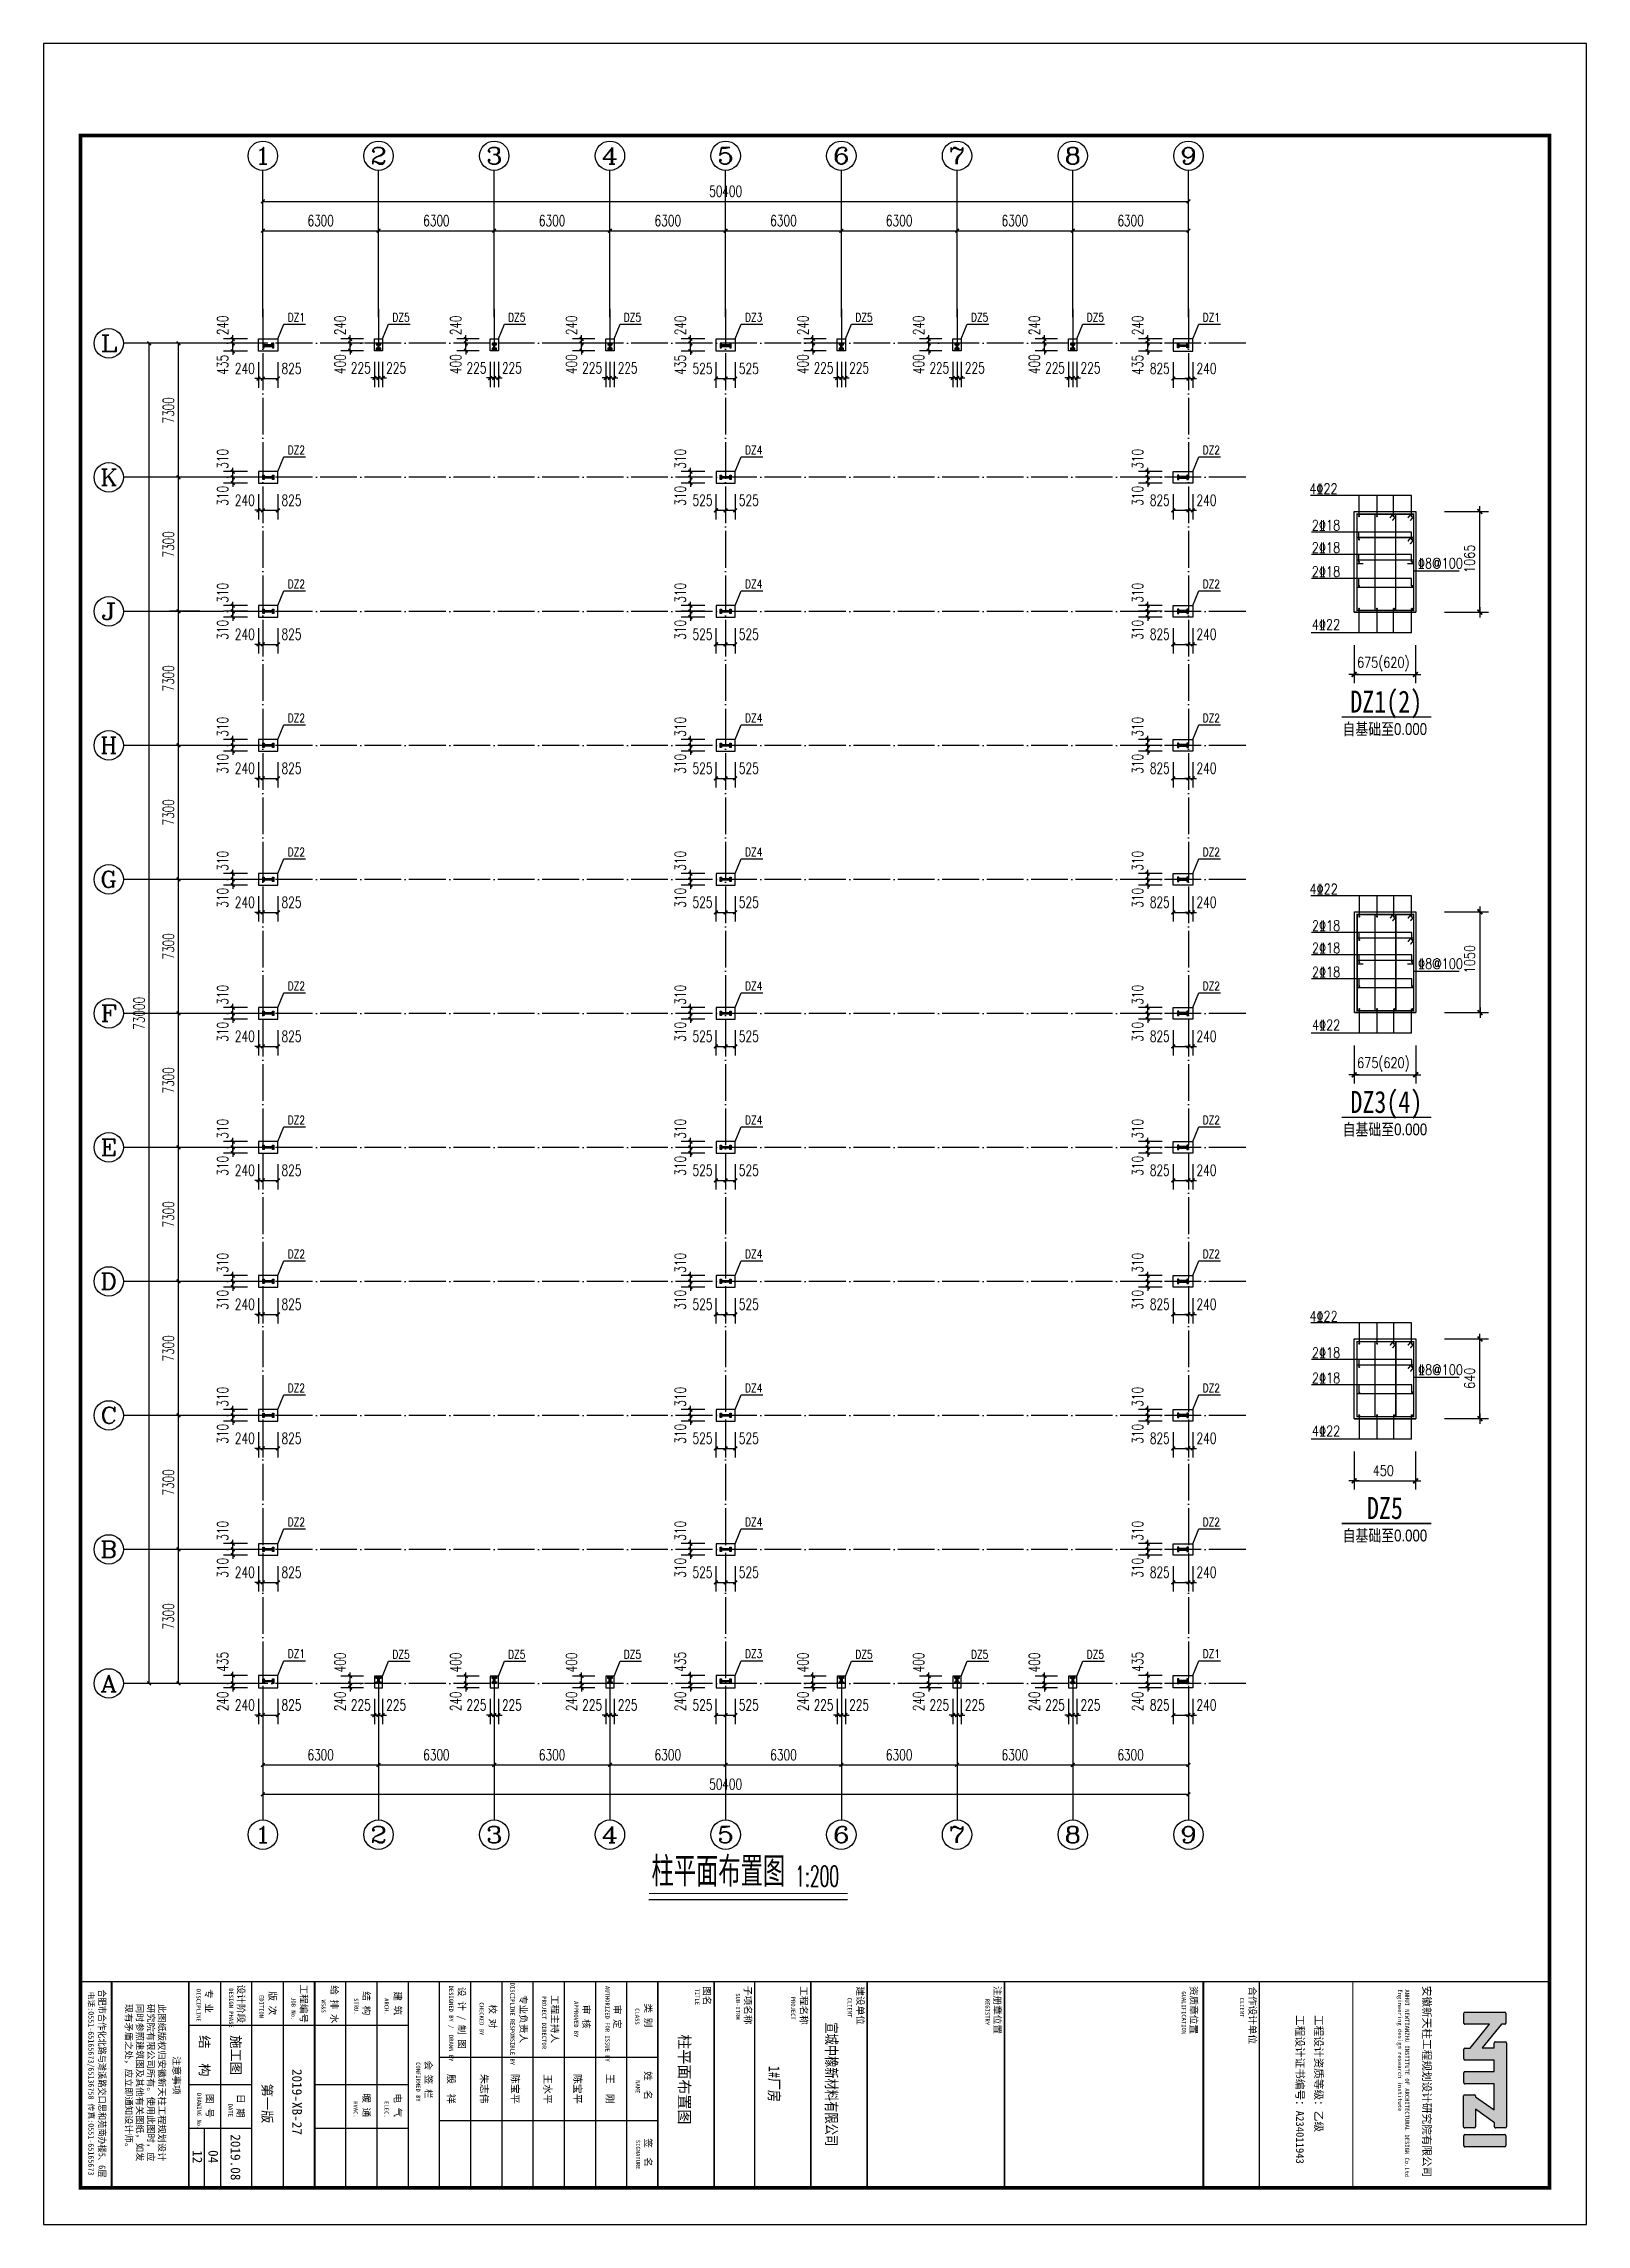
# Model space of a CAD drawing. Extents: x 37237700 to 37865026, y 138877 to 347670.
# Drawn here: x 37327453 to 37411453, y 228870 to 347670 of the extents above; entities that cross this region are included whole.
import ezdxf
from ezdxf.enums import TextEntityAlignment as Align

# ---------------------------------------------------------------- set-up
doc = ezdxf.new("R2010")
doc.units = 0
doc.header["$LTSCALE"] = 1000
doc.header["$MEASUREMENT"] = 0
doc.linetypes.add('ACAD_ISO04W100', pattern=[30.5, 24, -3, 0.5, -3])
doc.linetypes.add('DOTE', pattern=[2.42, 2, -0.2, 0.02, -0.2])
doc.layers.get('0').update_dxf_attribs({"linetype": 'CONTINUOUS'})
doc.layers.get('DEFPOINTS').update_dxf_attribs({"linetype": 'CONTINUOUS'})
for name, color, linetype in [('205', 253, 'CONTINUOUS'), ('46', 7, 'CONTINUOUS'), ('AXIS', 3, 'CONTINUOUS'), ('AXIS_TEXT', 7, 'CONTINUOUS'), ('BD', 255, 'CONTINUOUS'), ('DIM_TEXT', 3, 'CONTINUOUS'), ('DOTE', 1, 'ACAD_ISO04W100'), ('OR', 7, 'CONTINUOUS'), ('PUB_DIM', 3, 'CONTINUOUS'), ('PUB_HZ', 7, 'CONTINUOUS'), ('PUB_TAB', 7, 'CONTINUOUS'), ('PUB_TEXT', 7, 'CONTINUOUS'), ('PUB_TITLE', 4, 'CONTINUOUS'), ('PUB_WZ', 7, 'CONTINUOUS'), ('ZAX1', 3, 'CONTINUOUS'), ('标注、文字', 3, 'CONTINUOUS')]:
    doc.layers.add(name, color=color, linetype=linetype)
doc.styles.add('-ARIAL', font='arial.ttf', dxfattribs={"width": 0.8})
doc.styles.add('-宋体', font='', dxfattribs={"width": 0.8})
doc.styles.add('-黑体', font='simhei.ttf')
doc.styles.add('_HZTXT', font='txt.shx', dxfattribs={"width": 0.8, "bigfont": 'hztxt.shx'})
doc.styles.add('_SIMPLEX', font='SIMPLEX', dxfattribs={"width": 0.8})
doc.styles.add('_TCH_AXIS', font='COMPLEX', dxfattribs={"bigfont": 'GBCBIG'})
doc.styles.add('_TCH_DIM_T3', font='SIMPLEX', dxfattribs={"width": 0.705882, "bigfont": 'GBCBIG'})
doc.styles.add('COMPLEX', font='COMPLEX')
doc.styles.add('DIM_FONT', font='SIMPLEX.shx', dxfattribs={"width": 0.8})
doc.styles.add('STYLE-黑体', font='simhei.ttf')
doc.styles.add('TQ', font='')
doc.styles.get('-宋体').set_extended_font_data('SimSun')
doc.styles.get('TQ').set_extended_font_data('SimSun')
doc.dimstyles.new('_TCH_ARCH&&200', dxfattribs={"dimtxt": 595, "dimasz": 200, "dimexe": 500, "dimexo": 600, "dimgap": 252.5, "dimtad": 1, "dimdec": 0, "dimzin": 0, "dimdsep": 46, "dimtxsty": '_TCH_DIM_T3', "dimblk": 'ARCHTICK', "dimcen": 0.09, "dimclrt": 7, "dimazin": 2, "dimtfac": 1, "dimtdec": 0, "dimtix": 1, "dimtmove": 2, "dimatfit": 3, "dimfxl": 1, "dimtolj": 1, "dimtzin": 0, "dimarcsym": 0})

msp = doc.modelspace()

# ---------------------------------------------------------------- texts
at = {"style": 'DIM_FONT', "width": 0.8}
for s, p in [('DZ1', (37340745.5, 332536.1)), ('DZ5', (37346445.5, 332536.1)), ('DZ5', (37352745.5, 332536.1)), ('DZ5', (37359045.5, 332536.1)), ('DZ3', (37365645.5, 332536.1)), ('DZ5', (37371645.5, 332536.1)), ('DZ5', (37377945.5, 332536.1)), ('DZ5', (37384245.5, 332536.1)), ('DZ1', (37390560.5, 332536.1)), ('DZ2', (37340745.5, 325306.1)), ('DZ4', (37365645.5, 325306.1)), ('DZ2', (37390560.5, 325306.1)), ('DZ2', (37340745.5, 318006.1)), ('DZ4', (37365645.5, 318006.1)), ('DZ2', (37390560.5, 318006.1)), ('DZ2', (37340745.5, 310706.1)), ('DZ4', (37365645.5, 310706.1)), ('DZ2', (37390560.5, 310706.1)), ('DZ2', (37340745.5, 303406.1)), ('DZ4', (37365645.5, 303406.1)), ('DZ2', (37390560.5, 303406.1)), ('DZ2', (37340745.5, 296106.1)), ('DZ4', (37365645.5, 296106.1)), ('DZ2', (37390560.5, 296106.1)), ('DZ2', (37340745.5, 288806.1)), ('DZ4', (37365645.5, 288806.1)), ('DZ2', (37390560.5, 288806.1)), ('DZ2', (37340745.5, 281506.1)), ('DZ4', (37365645.5, 281506.1)), ('DZ2', (37390560.5, 281506.1)), ('DZ2', (37340745.5, 274206.1)), ('DZ4', (37365645.5, 274206.1)), ('DZ2', (37390560.5, 274206.1)), ('DZ2', (37340745.5, 266906.1)), ('DZ4', (37365645.5, 266906.1)), ('DZ2', (37390560.5, 266906.1)), ('DZ1', (37340745.5, 259731.1)), ('DZ3', (37365645.5, 259731.1)), ('DZ1', (37390560.5, 259731.1)), ('DZ5', (37346445.5, 259696.1)), ('DZ5', (37352745.5, 259696.1)), ('DZ5', (37359045.5, 259696.1)), ('DZ5', (37371645.5, 259696.1)), ('DZ5', (37377945.5, 259696.1)), ('DZ5', (37384245.5, 259696.1))]:
    msp.add_text(s, height=450, dxfattribs=at).set_placement(p)
at = {"color": 7, "linetype": 'ByBlock', "char_height": 562.5, "attachment_point": 5, "rotation": 90, "style": 'DIM_FONT'}
for s, insert in [('1065', (37405092.1, 319605.6)), ('1050', (37405099.8, 297795.6)), ('640', (37405098.3, 274962.1))]:
    msp.add_mtext(s, dxfattribs=dict(at, insert=insert))
at = {"color": 7, "linetype": 'ByBlock', "char_height": 562.5, "attachment_point": 5, "style": 'DIM_FONT'}
for s, insert in [('675(620)', (37400393.5, 313867.3)), ('675(620)', (37400401.3, 292057.3)), ('450', (37400399.7, 269935.7))]:
    msp.add_mtext(s, dxfattribs=dict(at, insert=insert))
at = {"layer": '46', "linetype": 'Continuous', "style": '-黑体'}
for s, p in [('12', (37335563.5, 232917.2)), ('04', (37336428.3, 232917.2))]:
    msp.add_text(s, height=528.65, rotation=270, dxfattribs=at).set_placement(p)
at = {"layer": 'AXIS_TEXT', "style": '_TCH_AXIS'}
for s, width, p, p2 in [('L', 1.4, (37330547.1, 330890.3), (37331452.2, 330890.3)), ('K', 1.105263, (37330547.1, 323590.3), (37331452.2, 323590.3)), ('J', 1.909091, (37330547.1, 316290.3), (37331452.2, 316290.3)), ('H', 1.05, (37330547.1, 308990.3), (37331452.2, 308990.3)), ('G', 1.166667, (37330547.1, 301690.3), (37331452.2, 301690.3)), ('F', 1.3125, (37330547.1, 294390.3), (37331452.2, 294390.3)), ('E', 1.3125, (37330547.1, 287090.3), (37331452.2, 287090.3)), ('D', 1.235294, (37330547.1, 279790.3), (37331452.2, 279790.3)), ('C', 1.4, (37330547.1, 272490.3), (37331452.2, 272490.3)), ('B', 1.235294, (37330547.1, 265190.3), (37331452.2, 265190.3)), ('A', 1.166667, (37330547.1, 257890.3), (37331452.2, 257890.3))]:
    msp.add_text(s, height=905.1, dxfattribs=dict(at, width=width)).set_placement(p, p2, align=Align.FIT)
at = {"layer": 'DIM_TEXT'}
for s, height, style, width, p in [('柱平面布置图', 1618.98, '_HZTXT', 0.75, (37360546.5, 247275.3)), ('1:200', 1125, '_SIMPLEX', 0.55, (37368380, 247275.3))]:
    msp.add_text(s, height=height, dxfattribs=dict(at, style=style, width=width)).set_placement(p)
at = {"layer": 'PUB_HZ', "style": '-ARIAL', "width": 0.8}
for p in [(37400475.3, 310341.2), (37400483.1, 288531.1), (37400481.5, 266409.6)]:
    msp.add_text('自基础至0.000', height=643.2, dxfattribs=at).set_placement(p, align=Align.MIDDLE)
at = {"layer": 'PUB_TAB', "lineweight": -3, "style": 'STYLE-黑体'}
for s, width, p in [('柱平面布置图', 1.000119, (37362045.9, 236769.8)), ('宣城中橡新材料有限公司', 0.75, (37370050.8, 236503.1)), ('1#厂房', 0.8, (37366934.2, 236520))]:
    msp.add_text(s, height=600, rotation=270, dxfattribs=dict(at, width=width)).set_placement(p, align=Align.CENTER)
at = {"layer": 'PUB_TEXT', "style": '_HZTXT', "width": 0.8}
for s, p in [('4%%13222', (37396367.5, 323139.9)), ('2%%13218', (37396505.1, 321154.3)), ('2%%13218', (37396505.1, 319932.7)), ('%%1328@100', (37402279.4, 319077)), ('2%%13218', (37396505.1, 318628.1)), ('4%%13222', (37396505.1, 315743.9)), ('4%%13222', (37396375.2, 301329.8)), ('2%%13218', (37396512.8, 299344.2)), ('2%%13218', (37396512.8, 298122.7)), ('2%%13218', (37396512.8, 296818)), ('%%1328@100', (37402287.1, 297267)), ('4%%13222', (37396512.8, 293933.9)), ('4%%13222', (37396373.7, 278063.5)), ('2%%13218', (37396511.2, 276077.9)), ('%%1328@100', (37402285.6, 275145.4)), ('2%%13218', (37396511.2, 274696.5)), ('4%%13222', (37396511.2, 271812.3))]:
    msp.add_text(s, height=562.5, dxfattribs=at).set_placement(p)
at = {"layer": 'PUB_WZ', "style": '-宋体', "width": 0.8}
for s, p in [('DZ1(2)', (37398598.3, 311226.4)), ('DZ3(4)', (37398606, 289416.3)), ('DZ5', (37399504.8, 267294.7))]:
    msp.add_text(s, height=1200, dxfattribs=at).set_placement(p)

# ---------------------------------------------------------------- blocks, each defined once
blk = doc.blocks.new('ly')
at = {"layer": 'PUB_TEXT', "insert": (-5884, 1715), "char_height": 212, "width": 5144.75, "attachment_point": 1, "style": 'TQ'}
blk.add_mtext('\\pt576;此图纸版权归安徽新天柱工程规划设计研究院有限公司所有。使用此图时，应同时参照建筑图及其他有关图纸，如发现有矛盾之处，应立即通知设计师。', dxfattribs=at)
blk = doc.blocks.new('tk0')
h = blk.add_hatch(color=256)
h.paths.add_polyline_path([(32852392, -1204546), (32853685, -1205603), (32853685, -1205878, 0.4142136), (32853749, -1205942), (32854275, -1205942, 0.4142136), (32854339, -1205878), (32854339, -1204280), (32854967, -1204280), (32854967, -1205875, 0.4142136), (32855031, -1205939), (32855571, -1205939, 0.4142136), (32855635, -1205875), (32855635, -1204280), (32857060, -1204280), (32856336, -1205302), (32856292, -1205302, 0.4142136), (32856228, -1205366), (32856228, -1205892, 0.4142136), (32856292, -1205956), (32857972, -1205956, 0.4142136), (32858036, -1205892), (32858036, -1205362, 0.4142136), (32857972, -1205298), (32857012, -1205298), (32857761, -1204270), (32857974, -1204270, 0.4142136), (32858038, -1204206), (32858038, -1203685, 0.4142136), (32857974, -1203621), (32853417, -1203621, 0.4142136), (32853353, -1203685), (32853353, -1204218, 0.4142136), (32853417, -1204282), (32853679, -1204282), (32853679, -1204939), (32852388, -1203885), (32852389, -1203708, 0.4148904), (32852325, -1203644), (32851789, -1203644, 0.4142136), (32851725, -1203708), (32851725, -1205882, 0.4142136), (32851789, -1205946), (32852328, -1205946, 0.4142136), (32852392, -1205882)])
h.paths.add_polyline_path([(32858400, -1205878, 0.4142136), (32858464, -1205942), (32858999, -1205942, 0.4142136), (32859063, -1205878), (32859063, -1203710, 0.4142136), (32858999, -1203646), (32858464, -1203646, 0.4142136), (32858400, -1203710)])
for p, q in [((32851725, -1205882), (32851725, -1203708)), ((32851789, -1203644), (32852325, -1203644)), ((32852389, -1203708), (32852388, -1203885)), ((32852388, -1203885), (32853679, -1204939)), ((32853685, -1205603), (32852392, -1204546)), ((32852392, -1204546), (32852392, -1205882)), ((32853353, -1204218), (32853353, -1203685)), ((32853417, -1203621), (32857974, -1203621)), ((32853679, -1204282), (32853417, -1204282)), ((32853679, -1204939), (32853679, -1204282)), ((32854967, -1204280), (32854339, -1204280)), ((32854339, -1204280), (32854339, -1205878)), ((32854967, -1205875), (32854967, -1204280)), ((32857060, -1204280), (32855635, -1204280)), ((32855635, -1204280), (32855635, -1205875)), ((32856336, -1205302), (32857060, -1204280)), ((32857761, -1204270), (32857012, -1205298)), ((32857974, -1204270), (32857761, -1204270)), ((32858038, -1203685), (32858038, -1204206)), ((32858400, -1205878), (32858400, -1203710)), ((32858464, -1203646), (32858999, -1203646)), ((32859063, -1203710), (32859063, -1205878)), ((32853685, -1205878), (32853685, -1205603)), ((32856228, -1205892), (32856228, -1205366)), ((32856292, -1205302), (32856336, -1205302)), ((32857012, -1205298), (32857972, -1205298)), ((32858036, -1205362), (32858036, -1205892)), ((32852328, -1205946), (32851789, -1205946)), ((32854275, -1205942), (32853749, -1205942)), ((32855571, -1205939), (32855031, -1205939)), ((32857972, -1205956), (32856292, -1205956)), ((32858999, -1205942), (32858464, -1205942))]:
    blk.add_line(p, q)
for centre, start, end in [((32851789, -1203708), 90, 180), ((32852325, -1203708), 359.86763, 90), ((32853417, -1203685), 90, 180), ((32853417, -1204218), 180, 270), ((32857974, -1203685), 0, 90), ((32857974, -1204206), 270, 0), ((32858464, -1203710), 90, 180), ((32858999, -1203710), 0, 90), ((32856292, -1205366), 90, 180), ((32857972, -1205362), 0, 90), ((32851789, -1205882), 180, 270), ((32852328, -1205882), 270, 0), ((32853749, -1205878), 180, 270), ((32854275, -1205878), 270, 0), ((32855031, -1205875), 180, 270), ((32855571, -1205875), 270, 0), ((32856292, -1205892), 180, 270), ((32857972, -1205892), 270, 0), ((32858464, -1205878), 180, 270), ((32858999, -1205878), 270, 0)]:
    blk.add_arc(centre, 64, start, end)
at = {"layer": 'PUB_TEXT'}
for p, q in [((32861287, -1201267), (32859815, -1201267)), ((32861287, -1201267), (32861287, -1202326)), ((32861287, -1281267), (32861287, -1280292)), ((32861292, -1281268), (32859731, -1281268))]:
    blk.add_line(p, q, dxfattribs=at)
at = {"layer": 'PUB_TITLE'}
for p, q in [((32861287, -1201267), (32850067, -1201267)), ((32854181, -1261723), (32854181, -1249823)), ((32857632, -1261723), (32857632, -1249823)), ((32850067, -1251523), (32861287, -1251523)), ((32850067, -1253223), (32861287, -1253223)), ((32850067, -1254923), (32861287, -1254923)), ((32850067, -1256623), (32861287, -1256623)), ((32850067, -1258323), (32861287, -1258323)), ((32850067, -1260023), (32861287, -1260023)), ((32850067, -1261723), (32861287, -1261723)), ((32850067, -1263423), (32861287, -1263423)), ((32852446, -1268523), (32852446, -1263423)), ((32855676, -1268523), (32855676, -1263423)), ((32858056, -1268523), (32858056, -1263423)), ((32850067, -1265123), (32861287, -1265123)), ((32850067, -1266823), (32861287, -1266823)), ((32852447, -1275368), (32852447, -1268523)), ((32850067, -1270223), (32861287, -1270223)), ((32850067, -1271946), (32861287, -1271946)), ((32855676, -1275368), (32855676, -1271946)), ((32858056, -1275368), (32858056, -1271946)), ((32850067, -1273646), (32861321, -1273646)), ((32861287, -1274507), (32858056, -1274507))]:
    blk.add_line(p, q, dxfattribs=at)
at = {"layer": 'PUB_TITLE', "lineweight": 40}
for p, q in [((32850062, -1220138), (32861282, -1220138)), ((32850067, -1268523), (32861287, -1268523)), ((32850067, -1279567), (32861287, -1279567))]:
    blk.add_line(p, q, dxfattribs=at)
for points, const_width in [([(32850067, -1201267), (32850067, -1281267)], 85), ([(32850067, -1211977), (32861287, -1211977)], 51), ([(32850067, -1217077), (32861287, -1217077)], 85), ([(32850067, -1220137), (32861287, -1220137)], 85), ([(32850067, -1230953), (32861287, -1230953)], 85), ([(32850067, -1238433), (32861287, -1238433)], 85), ([(32850067, -1241493), (32861287, -1241493)], 85), ([(32850067, -1244553), (32861287, -1244553)], 85), ([(32850067, -1246763), (32861287, -1246763)], 85), ([(32850067, -1249823), (32861287, -1249823)], 85), ([(32850067, -1261723), (32861287, -1261723)], 85), ([(32850067, -1275368), (32861232, -1275368)], 85)]:
    blk.add_lwpolyline(points, dxfattribs=dict(at, const_width=const_width))
at = {"layer": 'PUB_TITLE', "const_width": 85}
blk.add_lwpolyline([(32850067, -1268523), (32861287, -1268523)], dxfattribs=at)
at = {"layer": 'PUB_TEXT', "xscale": 1.700000002980232, "yscale": 1.700000002980232, "zscale": 1.700000002980232}
blk.add_blockref('ly', (32861287, -1279567), dxfattribs=at)
at = {"layer": '46', "linetype": 'Continuous', "style": '-黑体'}
for s, height, p in [('2019-XB-27 ', 528.65, (32854824, -1269734)), ('第一版', 528.7, (32855625, -1271359)), ('施工图', 528.7, (32852988, -1273068)), ('2019.08', 528.7, (32858381, -1273080)), ('结', 529, (32852988, -1274773)), ('构', 529, (32854517, -1274773))]:
    blk.add_text(s, height=height, dxfattribs=at).set_placement(p)
at = {"layer": 'PUB_TEXT', "style": 'TQ'}
for s, height, p in [('王  刚', 396, (32855098, -1252630)), ('陈宝平', 396, (32855098, -1254390)), ('王水平', 396, (32855110, -1256019)), ('陈宝平', 396, (32855098, -1257790)), ('朱志伟', 396, (32855098, -1259475)), ('殷  祥', 396, (32855098, -1261275)), (' 工程编号', 374, (32849973, -1269288)), ('      JOB No.', 229.5, (32849836, -1269778)), ('  版 次', 374, (32850089, -1270993)), (' 设计阶段', 374, (32849973, -1272709)), ('     EDITION', 229.5, (32849896, -1271521)), ('日 期', 374, (32856186, -1272730)), ('     DESIGN PHASE', 229.5, (32849526, -1273170)), ('         DATE', 229.5, (32855101, -1273208)), ('     DISCIPLINE', 229.5, (32849562, -1274943)), ('  专 业', 374, (32849973, -1274462)), ('     DRAWING No.', 229.5, (32855241, -1274909)), ('图 号', 374, (32856186, -1274413)), ('注意事项', 374, (32854126, -1276215)), ('电话:0551-65165673/65136758 传真:0551-65165673', 306, (32850607, -1280833))]:
    blk.add_text(s, height=height, dxfattribs=at).set_placement(p)
at = {"layer": 'PUB_TEXT', "style": 'TQ', "width": 0.85}
blk.add_text('合肥市合作化北路与濉溪路交口思和苑商办楼5、6层 ', height=374, dxfattribs=at).set_placement((32850490, -1280276))
at = {"layer": 'PUB_TEXT', "char_height": 425, "attachment_point": 1, "style": 'TQ'}
for s, insert in [('安徽新天柱工程规划设计研究院有限公司 ', (32850295, -1207742)), ('工程设计资质等级：乙级 ', (32851887, -1213629)), ('工程设计证书编号：A234011943 ', (32851887, -1214649))]:
    blk.add_mtext(s, dxfattribs=dict(at, insert=insert))
at = {"layer": 'PUB_TEXT', "attachment_point": 1, "style": 'TQ'}
for s, insert, char_height, width in [('ANHUI NEWTIANZHU INSTITUTE OF ARCHITECTURAL DESIGN Co.Ltd\\PEngineering design research institute', (32850492, -1208912), 229.5, 10514.71), ('合作设计单位', (32850326, -1217257), 374, 3498.52), ('CLIENT', (32850938, -1217903), 229.5, 4799.1), ('资质章位置', (32850304, -1220460), 374, 4250), ('GUALIFICATION', (32850593, -1221066), 229.5, 5361.8), ('注册章位置', (32850304, -1231147), 374, 3060), ('REGISTRY', (32851001, -1231763), 229.5, 4799.1), ('建设单位', (32850326, -1238613), 374, 2223.6), ('CLIENT', (32850938, -1239259), 229.5, 4799.1), ('工程名称', (32850323, -1241690), 374, 2223.6), ('PROJECT', (32850887, -1242340), 229.5, 4799.1), ('子项名称', (32850306, -1244736), 374, 2223.6), ('SUB-ITRM', (32850702, -1245348), 229.5, 4799.1), ('图名', (32850313, -1246965), 374, 2223.6), ('TITLE', (32850446, -1247564), 229.5, 4799.1), ('类 别', (32851257, -1250163), 374, 2223.6), ('CLASS', (32851517, -1250828), 229.5, 4799.1), ('姓  名', (32854946, -1250177), 374, 2324.97), ('NAME', (32855436, -1250803), 229.5, 4799.1), ('签  名', (32858602, -1250163), 374, 2948.14), ('SIGNATURE', (32858688, -1250788), 229.5, 4799.1), ('审 定', (32851331, -1251848), 374, 1610.68), ('AUTHORIZED FOR ISSUE BY', (32850303, -1252450), 229.5, 4799.1), ('APPROVED BY', (32851129, -1254157), 229.5, 4799.1), ('审 核', (32851328, -1253533), 374, 2855.71), ('工程主持人', (32850799, -1255246), 374, 3479.12), ('专业负责人', (32850797, -1256953), 374, 3323.07), ('PROJECT DIRECTOR', (32850866, -1255899), 229.5, 4799.1), ('DISCIPLINE RESPONSIBLE BY', (32850125, -1257623), 229.5, 4799.1), ('校 对', (32851305, -1258626), 374, 4012.28), ('设 计 / 制 图', (32850359, -1260315), 374, 5153.93), ('CHECKED BY', (32851196, -1259301), 229.5, 4799.1), ('DESIGNED BY /  DRAWN BY', (32850281, -1260962), 229.5, 4799.1), ('会 签 栏', (32854360, -1262126), 374, 4447.2), ('COMFIRMED BY', (32854453, -1262757), 229.5, 4799.1), ('建 筑', (32850598, -1263802), 374, 4012), ('电 气', (32856153, -1263802), 374, 4012), ('   ARCH.', (32850429, -1264477), 229.5, 4799.1), ('   ELEC.', (32856044, -1264477), 229.5, 4799.1), ('结 构', (32850598, -1265502), 374, 4012), ('   STRU.', (32850429, -1266133), 229.5, 4799.1), ('暖 通', (32856153, -1265502), 374, 4012), ('   HVAC.', (32856044, -1266163), 229.5, 4799.1), ('给 排 水', (32850268, -1267245), 374, 4447.2), ('   WS&S', (32850510, -1267906), 229.5, 4882.4)]:
    blk.add_mtext(s, dxfattribs=dict(at, insert=insert, char_height=char_height, width=width))
blk = doc.blocks.new('_DIMX')
blk.add_line((-150, 0), (150, 0))
at = {"const_width": 50}
blk.add_lwpolyline([(-70, -70), (70, 70)], dxfattribs=at)
blk = doc.blocks.new('_ArchTick')
at = {"color": 0, "linetype": 'ByBlock', "const_width": 0.4}
blk.add_lwpolyline([(-0.5, -0.5), (0.5, 0.5)], dxfattribs=at)
blk = doc.blocks.new('*D1329')
at = {"layer": 'DEFPOINTS', "color": 0}
for p in [(37387567, 324043), (37388963, 324043), (37388963, 323733)]:
    blk.add_point(p, dxfattribs=at)
at = {"layer": 'PUB_DIM', "color": 0, "lineweight": -2}
for p, q in [((37388363, 324043), (37387067, 324043)), ((37388363, 323733), (37387067, 323733)), ((37387567, 324043), (37387567, 324243)), ((37387567, 323733), (37387567, 324043)), ((37387567, 323733), (37387567, 323533))]:
    blk.add_line(p, q, dxfattribs=at)
at = {"layer": 'PUB_DIM', "color": 0, "lineweight": -2, "xscale": 200, "yscale": 200, "zscale": 200}
for p, rotation in [((37387567, 324043), 270), ((37387567, 323733), 90)]:
    blk.add_blockref('_ArchTick', p, dxfattribs=dict(at, rotation=rotation))
at = {"layer": 'PUB_DIM', "color": 7, "insert": (37387017, 323033), "char_height": 595, "attachment_point": 5, "rotation": 90, "style": '_TCH_DIM_T3'}
blk.add_mtext('\\A1;310', dxfattribs=at)
blk = doc.blocks.new('*D1330')
at = {"layer": 'DEFPOINTS', "color": 0}
for p in [(37387567, 324353), (37388963, 324353), (37388963, 324043)]:
    blk.add_point(p, dxfattribs=at)
at = {"layer": 'PUB_DIM', "color": 0, "lineweight": -2}
for p, q in [((37388363, 324353), (37387067, 324353)), ((37387567, 324353), (37387567, 324553)), ((37387567, 324043), (37387567, 324353)), ((37388363, 324043), (37387067, 324043)), ((37387567, 324043), (37387567, 323843))]:
    blk.add_line(p, q, dxfattribs=at)
at = {"layer": 'PUB_DIM', "color": 0, "lineweight": -2, "xscale": 200, "yscale": 200, "zscale": 200}
for p, rotation in [((37387567, 324353), 270), ((37387567, 324043), 90)]:
    blk.add_blockref('_ArchTick', p, dxfattribs=dict(at, rotation=rotation))
at = {"layer": 'PUB_DIM', "color": 7, "insert": (37387017, 325053), "char_height": 595, "attachment_point": 5, "rotation": 90, "style": '_TCH_DIM_T3'}
blk.add_mtext('\\A1;310', dxfattribs=at)
blk = doc.blocks.new('*D1331')
at = {"layer": 'DEFPOINTS', "color": 0}
for p in [(37389788, 323733), (37390028, 323733), (37390028, 322245)]:
    blk.add_point(p, dxfattribs=at)
at = {"layer": 'PUB_DIM', "color": 0, "lineweight": -2}
for p, q in [((37389788, 322245), (37389588, 322245)), ((37389788, 323133), (37389788, 321745)), ((37389788, 322245), (37390028, 322245)), ((37390028, 323133), (37390028, 321745)), ((37390028, 322245), (37390228, 322245))]:
    blk.add_line(p, q, dxfattribs=at)
at = {"layer": 'PUB_DIM', "color": 0, "lineweight": -2, "xscale": 200, "yscale": 200, "zscale": 200}
blk.add_blockref('_ArchTick', (37389788, 322245), dxfattribs=at)
at = {"layer": 'PUB_DIM', "color": 0, "lineweight": -2, "xscale": 200, "yscale": 200, "zscale": 200, "rotation": 180}
blk.add_blockref('_ArchTick', (37390028, 322245), dxfattribs=at)
at = {"layer": 'PUB_DIM', "color": 7, "insert": (37390768, 322795), "char_height": 595, "attachment_point": 5, "style": '_TCH_DIM_T3'}
blk.add_mtext('\\A1;240', dxfattribs=at)
blk = doc.blocks.new('*D1332')
at = {"layer": 'DEFPOINTS', "color": 0}
for p in [(37388963, 323733), (37389788, 323733), (37389788, 322245)]:
    blk.add_point(p, dxfattribs=at)
at = {"layer": 'PUB_DIM', "color": 0, "lineweight": -2}
for p, q in [((37388963, 323133), (37388963, 321745)), ((37388963, 322245), (37389788, 322245)), ((37389788, 323133), (37389788, 321745))]:
    blk.add_line(p, q, dxfattribs=at)
at = {"layer": 'PUB_DIM', "color": 0, "lineweight": -2, "xscale": 200, "yscale": 200, "zscale": 200, "rotation": 180}
blk.add_blockref('_ArchTick', (37388963, 322245), dxfattribs=at)
at = {"layer": 'PUB_DIM', "color": 0, "lineweight": -2, "xscale": 200, "yscale": 200, "zscale": 200}
blk.add_blockref('_ArchTick', (37389788, 322245), dxfattribs=at)
at = {"layer": 'PUB_DIM', "color": 7, "insert": (37388223, 322795), "char_height": 595, "attachment_point": 5, "style": '_TCH_DIM_T3'}
blk.add_mtext('\\A1;825', dxfattribs=at)
blk = doc.blocks.new('*D1333')
at = {"layer": 'DEFPOINTS', "color": 0}
for p in [(37362667, 324043), (37364063, 324043), (37364063, 323733)]:
    blk.add_point(p, dxfattribs=at)
at = {"layer": 'PUB_DIM', "color": 0, "lineweight": -2}
for p, q in [((37363463, 324043), (37362167, 324043)), ((37363463, 323733), (37362167, 323733)), ((37362667, 324043), (37362667, 324243)), ((37362667, 323733), (37362667, 324043)), ((37362667, 323733), (37362667, 323533))]:
    blk.add_line(p, q, dxfattribs=at)
at = {"layer": 'PUB_DIM', "color": 0, "lineweight": -2, "xscale": 200, "yscale": 200, "zscale": 200}
for p, rotation in [((37362667, 324043), 270), ((37362667, 323733), 90)]:
    blk.add_blockref('_ArchTick', p, dxfattribs=dict(at, rotation=rotation))
at = {"layer": 'PUB_DIM', "color": 7, "insert": (37362117, 323033), "char_height": 595, "attachment_point": 5, "rotation": 90, "style": '_TCH_DIM_T3'}
blk.add_mtext('\\A1;310', dxfattribs=at)
blk = doc.blocks.new('*D1334')
at = {"layer": 'DEFPOINTS', "color": 0}
for p in [(37362667, 324353), (37364063, 324353), (37364063, 324043)]:
    blk.add_point(p, dxfattribs=at)
at = {"layer": 'PUB_DIM', "color": 0, "lineweight": -2}
for p, q in [((37363463, 324353), (37362167, 324353)), ((37362667, 324353), (37362667, 324553)), ((37362667, 324043), (37362667, 324353)), ((37363463, 324043), (37362167, 324043)), ((37362667, 324043), (37362667, 323843))]:
    blk.add_line(p, q, dxfattribs=at)
at = {"layer": 'PUB_DIM', "color": 0, "lineweight": -2, "xscale": 200, "yscale": 200, "zscale": 200}
for p, rotation in [((37362667, 324353), 270), ((37362667, 324043), 90)]:
    blk.add_blockref('_ArchTick', p, dxfattribs=dict(at, rotation=rotation))
at = {"layer": 'PUB_DIM', "color": 7, "insert": (37362117, 325053), "char_height": 595, "attachment_point": 5, "rotation": 90, "style": '_TCH_DIM_T3'}
blk.add_mtext('\\A1;310', dxfattribs=at)
blk = doc.blocks.new('*D1335')
at = {"layer": 'DEFPOINTS', "color": 0}
for p in [(37364063, 323733), (37364588, 323733), (37364588, 322245)]:
    blk.add_point(p, dxfattribs=at)
at = {"layer": 'PUB_DIM', "color": 0, "lineweight": -2}
for p, q in [((37364063, 323133), (37364063, 321745)), ((37364063, 322245), (37364588, 322245)), ((37364588, 323133), (37364588, 321745))]:
    blk.add_line(p, q, dxfattribs=at)
at = {"layer": 'PUB_DIM', "color": 0, "lineweight": -2, "xscale": 200, "yscale": 200, "zscale": 200, "rotation": 180}
blk.add_blockref('_ArchTick', (37364063, 322245), dxfattribs=at)
at = {"layer": 'PUB_DIM', "color": 0, "lineweight": -2, "xscale": 200, "yscale": 200, "zscale": 200}
blk.add_blockref('_ArchTick', (37364588, 322245), dxfattribs=at)
at = {"layer": 'PUB_DIM', "color": 7, "insert": (37363323, 322795), "char_height": 595, "attachment_point": 5, "style": '_TCH_DIM_T3'}
blk.add_mtext('\\A1;525', dxfattribs=at)
blk = doc.blocks.new('*D1336')
at = {"layer": 'DEFPOINTS', "color": 0}
for p in [(37364588, 323733), (37365113, 323733), (37365113, 322245)]:
    blk.add_point(p, dxfattribs=at)
at = {"layer": 'PUB_DIM', "color": 0, "lineweight": -2}
for p, q in [((37364588, 323133), (37364588, 321745)), ((37364588, 322245), (37365113, 322245)), ((37365113, 323133), (37365113, 321745))]:
    blk.add_line(p, q, dxfattribs=at)
at = {"layer": 'PUB_DIM', "color": 0, "lineweight": -2, "xscale": 200, "yscale": 200, "zscale": 200, "rotation": 180}
blk.add_blockref('_ArchTick', (37364588, 322245), dxfattribs=at)
at = {"layer": 'PUB_DIM', "color": 0, "lineweight": -2, "xscale": 200, "yscale": 200, "zscale": 200}
blk.add_blockref('_ArchTick', (37365113, 322245), dxfattribs=at)
at = {"layer": 'PUB_DIM', "color": 7, "insert": (37365853, 322795), "char_height": 595, "attachment_point": 5, "style": '_TCH_DIM_T3'}
blk.add_mtext('\\A1;525', dxfattribs=at)
blk = doc.blocks.new('*D1337')
at = {"layer": 'DEFPOINTS', "color": 0}
for p in [(37339148, 323733), (37339388, 323733), (37339388, 322245)]:
    blk.add_point(p, dxfattribs=at)
at = {"layer": 'PUB_DIM', "color": 0, "lineweight": -2}
for p, q in [((37339148, 322245), (37338948, 322245)), ((37339148, 323133), (37339148, 321745)), ((37339148, 322245), (37339388, 322245)), ((37339388, 323133), (37339388, 321745)), ((37339388, 322245), (37339588, 322245))]:
    blk.add_line(p, q, dxfattribs=at)
at = {"layer": 'PUB_DIM', "color": 0, "lineweight": -2, "xscale": 200, "yscale": 200, "zscale": 200}
blk.add_blockref('_ArchTick', (37339148, 322245), dxfattribs=at)
at = {"layer": 'PUB_DIM', "color": 0, "lineweight": -2, "xscale": 200, "yscale": 200, "zscale": 200, "rotation": 180}
blk.add_blockref('_ArchTick', (37339388, 322245), dxfattribs=at)
at = {"layer": 'PUB_DIM', "color": 7, "insert": (37338408, 322795), "char_height": 595, "attachment_point": 5, "style": '_TCH_DIM_T3'}
blk.add_mtext('\\A1;240', dxfattribs=at)
blk = doc.blocks.new('*D1338')
at = {"layer": 'DEFPOINTS', "color": 0}
for p in [(37339388, 323733), (37340213, 323733), (37340213, 322245)]:
    blk.add_point(p, dxfattribs=at)
at = {"layer": 'PUB_DIM', "color": 0, "lineweight": -2}
for p, q in [((37339388, 323133), (37339388, 321745)), ((37339388, 322245), (37340213, 322245)), ((37340213, 323133), (37340213, 321745))]:
    blk.add_line(p, q, dxfattribs=at)
at = {"layer": 'PUB_DIM', "color": 0, "lineweight": -2, "xscale": 200, "yscale": 200, "zscale": 200, "rotation": 180}
blk.add_blockref('_ArchTick', (37339388, 322245), dxfattribs=at)
at = {"layer": 'PUB_DIM', "color": 0, "lineweight": -2, "xscale": 200, "yscale": 200, "zscale": 200}
blk.add_blockref('_ArchTick', (37340213, 322245), dxfattribs=at)
at = {"layer": 'PUB_DIM', "color": 7, "insert": (37340953, 322795), "char_height": 595, "attachment_point": 5, "style": '_TCH_DIM_T3'}
blk.add_mtext('\\A1;825', dxfattribs=at)
blk = doc.blocks.new('*D1339')
at = {"layer": 'DEFPOINTS', "color": 0}
for p in [(37337752, 324043), (37339148, 324043), (37339148, 323733)]:
    blk.add_point(p, dxfattribs=at)
at = {"layer": 'PUB_DIM', "color": 0, "lineweight": -2}
for p, q in [((37338548, 324043), (37337252, 324043)), ((37338548, 323733), (37337252, 323733)), ((37337752, 324043), (37337752, 324243)), ((37337752, 323733), (37337752, 324043)), ((37337752, 323733), (37337752, 323533))]:
    blk.add_line(p, q, dxfattribs=at)
at = {"layer": 'PUB_DIM', "color": 0, "lineweight": -2, "xscale": 200, "yscale": 200, "zscale": 200}
for p, rotation in [((37337752, 324043), 270), ((37337752, 323733), 90)]:
    blk.add_blockref('_ArchTick', p, dxfattribs=dict(at, rotation=rotation))
at = {"layer": 'PUB_DIM', "color": 7, "insert": (37337202, 323033), "char_height": 595, "attachment_point": 5, "rotation": 90, "style": '_TCH_DIM_T3'}
blk.add_mtext('\\A1;310', dxfattribs=at)
blk = doc.blocks.new('*D1340')
at = {"layer": 'DEFPOINTS', "color": 0}
for p in [(37337752, 324353), (37339148, 324353), (37339148, 324043)]:
    blk.add_point(p, dxfattribs=at)
at = {"layer": 'PUB_DIM', "color": 0, "lineweight": -2}
for p, q in [((37338548, 324353), (37337252, 324353)), ((37337752, 324353), (37337752, 324553)), ((37337752, 324043), (37337752, 324353)), ((37338548, 324043), (37337252, 324043)), ((37337752, 324043), (37337752, 323843))]:
    blk.add_line(p, q, dxfattribs=at)
at = {"layer": 'PUB_DIM', "color": 0, "lineweight": -2, "xscale": 200, "yscale": 200, "zscale": 200}
for p, rotation in [((37337752, 324353), 270), ((37337752, 324043), 90)]:
    blk.add_blockref('_ArchTick', p, dxfattribs=dict(at, rotation=rotation))
at = {"layer": 'PUB_DIM', "color": 7, "insert": (37337202, 325053), "char_height": 595, "attachment_point": 5, "rotation": 90, "style": '_TCH_DIM_T3'}
blk.add_mtext('\\A1;310', dxfattribs=at)
blk = doc.blocks.new('*D1341')
at = {"layer": 'DEFPOINTS', "color": 0}
for p in [(37387567, 316743), (37388963, 316743), (37388963, 316433)]:
    blk.add_point(p, dxfattribs=at)
at = {"layer": 'PUB_DIM', "color": 0, "lineweight": -2}
for p, q in [((37388363, 316743), (37387067, 316743)), ((37388363, 316433), (37387067, 316433)), ((37387567, 316743), (37387567, 316943)), ((37387567, 316433), (37387567, 316743)), ((37387567, 316433), (37387567, 316233))]:
    blk.add_line(p, q, dxfattribs=at)
at = {"layer": 'PUB_DIM', "color": 0, "lineweight": -2, "xscale": 200, "yscale": 200, "zscale": 200}
for p, rotation in [((37387567, 316743), 270), ((37387567, 316433), 90)]:
    blk.add_blockref('_ArchTick', p, dxfattribs=dict(at, rotation=rotation))
at = {"layer": 'PUB_DIM', "color": 7, "insert": (37387017, 315733), "char_height": 595, "attachment_point": 5, "rotation": 90, "style": '_TCH_DIM_T3'}
blk.add_mtext('\\A1;310', dxfattribs=at)
blk = doc.blocks.new('*D1342')
at = {"layer": 'DEFPOINTS', "color": 0}
for p in [(37387567, 317053), (37388963, 317053), (37388963, 316743)]:
    blk.add_point(p, dxfattribs=at)
at = {"layer": 'PUB_DIM', "color": 0, "lineweight": -2}
for p, q in [((37387567, 317053), (37387567, 317253)), ((37388363, 317053), (37387067, 317053)), ((37388363, 316743), (37387067, 316743)), ((37387567, 316743), (37387567, 317053)), ((37387567, 316743), (37387567, 316543))]:
    blk.add_line(p, q, dxfattribs=at)
at = {"layer": 'PUB_DIM', "color": 0, "lineweight": -2, "xscale": 200, "yscale": 200, "zscale": 200}
for p, rotation in [((37387567, 317053), 270), ((37387567, 316743), 90)]:
    blk.add_blockref('_ArchTick', p, dxfattribs=dict(at, rotation=rotation))
at = {"layer": 'PUB_DIM', "color": 7, "insert": (37387017, 317753), "char_height": 595, "attachment_point": 5, "rotation": 90, "style": '_TCH_DIM_T3'}
blk.add_mtext('\\A1;310', dxfattribs=at)
blk = doc.blocks.new('*D1343')
at = {"layer": 'DEFPOINTS', "color": 0}
for p in [(37389788, 316433), (37390028, 316433), (37390028, 314945)]:
    blk.add_point(p, dxfattribs=at)
at = {"layer": 'PUB_DIM', "color": 0, "lineweight": -2}
for p, q in [((37389788, 314945), (37389588, 314945)), ((37389788, 315833), (37389788, 314445)), ((37389788, 314945), (37390028, 314945)), ((37390028, 315833), (37390028, 314445)), ((37390028, 314945), (37390228, 314945))]:
    blk.add_line(p, q, dxfattribs=at)
at = {"layer": 'PUB_DIM', "color": 0, "lineweight": -2, "xscale": 200, "yscale": 200, "zscale": 200}
blk.add_blockref('_ArchTick', (37389788, 314945), dxfattribs=at)
at = {"layer": 'PUB_DIM', "color": 0, "lineweight": -2, "xscale": 200, "yscale": 200, "zscale": 200, "rotation": 180}
blk.add_blockref('_ArchTick', (37390028, 314945), dxfattribs=at)
at = {"layer": 'PUB_DIM', "color": 7, "insert": (37390768, 315495), "char_height": 595, "attachment_point": 5, "style": '_TCH_DIM_T3'}
blk.add_mtext('\\A1;240', dxfattribs=at)
blk = doc.blocks.new('*D1344')
at = {"layer": 'DEFPOINTS', "color": 0}
for p in [(37388963, 316433), (37389788, 316433), (37389788, 314945)]:
    blk.add_point(p, dxfattribs=at)
at = {"layer": 'PUB_DIM', "color": 0, "lineweight": -2}
for p, q in [((37388963, 315833), (37388963, 314445)), ((37388963, 314945), (37389788, 314945)), ((37389788, 315833), (37389788, 314445))]:
    blk.add_line(p, q, dxfattribs=at)
at = {"layer": 'PUB_DIM', "color": 0, "lineweight": -2, "xscale": 200, "yscale": 200, "zscale": 200, "rotation": 180}
blk.add_blockref('_ArchTick', (37388963, 314945), dxfattribs=at)
at = {"layer": 'PUB_DIM', "color": 0, "lineweight": -2, "xscale": 200, "yscale": 200, "zscale": 200}
blk.add_blockref('_ArchTick', (37389788, 314945), dxfattribs=at)
at = {"layer": 'PUB_DIM', "color": 7, "insert": (37388223, 315495), "char_height": 595, "attachment_point": 5, "style": '_TCH_DIM_T3'}
blk.add_mtext('\\A1;825', dxfattribs=at)
blk = doc.blocks.new('*D1345')
at = {"layer": 'DEFPOINTS', "color": 0}
for p in [(37362667, 316743), (37364063, 316743), (37364063, 316433)]:
    blk.add_point(p, dxfattribs=at)
at = {"layer": 'PUB_DIM', "color": 0, "lineweight": -2}
for p, q in [((37363463, 316743), (37362167, 316743)), ((37363463, 316433), (37362167, 316433)), ((37362667, 316743), (37362667, 316943)), ((37362667, 316433), (37362667, 316743)), ((37362667, 316433), (37362667, 316233))]:
    blk.add_line(p, q, dxfattribs=at)
at = {"layer": 'PUB_DIM', "color": 0, "lineweight": -2, "xscale": 200, "yscale": 200, "zscale": 200}
for p, rotation in [((37362667, 316743), 270), ((37362667, 316433), 90)]:
    blk.add_blockref('_ArchTick', p, dxfattribs=dict(at, rotation=rotation))
at = {"layer": 'PUB_DIM', "color": 7, "insert": (37362117, 315733), "char_height": 595, "attachment_point": 5, "rotation": 90, "style": '_TCH_DIM_T3'}
blk.add_mtext('\\A1;310', dxfattribs=at)
blk = doc.blocks.new('*D1346')
at = {"layer": 'DEFPOINTS', "color": 0}
for p in [(37362667, 317053), (37364063, 317053), (37364063, 316743)]:
    blk.add_point(p, dxfattribs=at)
at = {"layer": 'PUB_DIM', "color": 0, "lineweight": -2}
for p, q in [((37362667, 317053), (37362667, 317253)), ((37363463, 317053), (37362167, 317053)), ((37363463, 316743), (37362167, 316743)), ((37362667, 316743), (37362667, 317053)), ((37362667, 316743), (37362667, 316543))]:
    blk.add_line(p, q, dxfattribs=at)
at = {"layer": 'PUB_DIM', "color": 0, "lineweight": -2, "xscale": 200, "yscale": 200, "zscale": 200}
for p, rotation in [((37362667, 317053), 270), ((37362667, 316743), 90)]:
    blk.add_blockref('_ArchTick', p, dxfattribs=dict(at, rotation=rotation))
at = {"layer": 'PUB_DIM', "color": 7, "insert": (37362117, 317753), "char_height": 595, "attachment_point": 5, "rotation": 90, "style": '_TCH_DIM_T3'}
blk.add_mtext('\\A1;310', dxfattribs=at)
blk = doc.blocks.new('*D1347')
at = {"layer": 'DEFPOINTS', "color": 0}
for p in [(37364063, 316433), (37364588, 316433), (37364588, 314945)]:
    blk.add_point(p, dxfattribs=at)
at = {"layer": 'PUB_DIM', "color": 0, "lineweight": -2}
for p, q in [((37364063, 315833), (37364063, 314445)), ((37364063, 314945), (37364588, 314945)), ((37364588, 315833), (37364588, 314445))]:
    blk.add_line(p, q, dxfattribs=at)
at = {"layer": 'PUB_DIM', "color": 0, "lineweight": -2, "xscale": 200, "yscale": 200, "zscale": 200, "rotation": 180}
blk.add_blockref('_ArchTick', (37364063, 314945), dxfattribs=at)
at = {"layer": 'PUB_DIM', "color": 0, "lineweight": -2, "xscale": 200, "yscale": 200, "zscale": 200}
blk.add_blockref('_ArchTick', (37364588, 314945), dxfattribs=at)
at = {"layer": 'PUB_DIM', "color": 7, "insert": (37363323, 315495), "char_height": 595, "attachment_point": 5, "style": '_TCH_DIM_T3'}
blk.add_mtext('\\A1;525', dxfattribs=at)
blk = doc.blocks.new('*D1348')
at = {"layer": 'DEFPOINTS', "color": 0}
for p in [(37364588, 316433), (37365113, 316433), (37365113, 314945)]:
    blk.add_point(p, dxfattribs=at)
at = {"layer": 'PUB_DIM', "color": 0, "lineweight": -2}
for p, q in [((37364588, 315833), (37364588, 314445)), ((37364588, 314945), (37365113, 314945)), ((37365113, 315833), (37365113, 314445))]:
    blk.add_line(p, q, dxfattribs=at)
at = {"layer": 'PUB_DIM', "color": 0, "lineweight": -2, "xscale": 200, "yscale": 200, "zscale": 200, "rotation": 180}
blk.add_blockref('_ArchTick', (37364588, 314945), dxfattribs=at)
at = {"layer": 'PUB_DIM', "color": 0, "lineweight": -2, "xscale": 200, "yscale": 200, "zscale": 200}
blk.add_blockref('_ArchTick', (37365113, 314945), dxfattribs=at)
at = {"layer": 'PUB_DIM', "color": 7, "insert": (37365853, 315495), "char_height": 595, "attachment_point": 5, "style": '_TCH_DIM_T3'}
blk.add_mtext('\\A1;525', dxfattribs=at)
blk = doc.blocks.new('*D1349')
at = {"layer": 'DEFPOINTS', "color": 0}
for p in [(37339148, 316433), (37339388, 316433), (37339388, 314945)]:
    blk.add_point(p, dxfattribs=at)
at = {"layer": 'PUB_DIM', "color": 0, "lineweight": -2}
for p, q in [((37339148, 314945), (37338948, 314945)), ((37339148, 315833), (37339148, 314445)), ((37339148, 314945), (37339388, 314945)), ((37339388, 315833), (37339388, 314445)), ((37339388, 314945), (37339588, 314945))]:
    blk.add_line(p, q, dxfattribs=at)
at = {"layer": 'PUB_DIM', "color": 0, "lineweight": -2, "xscale": 200, "yscale": 200, "zscale": 200}
blk.add_blockref('_ArchTick', (37339148, 314945), dxfattribs=at)
at = {"layer": 'PUB_DIM', "color": 0, "lineweight": -2, "xscale": 200, "yscale": 200, "zscale": 200, "rotation": 180}
blk.add_blockref('_ArchTick', (37339388, 314945), dxfattribs=at)
at = {"layer": 'PUB_DIM', "color": 7, "insert": (37338408, 315495), "char_height": 595, "attachment_point": 5, "style": '_TCH_DIM_T3'}
blk.add_mtext('\\A1;240', dxfattribs=at)
blk = doc.blocks.new('*D1350')
at = {"layer": 'DEFPOINTS', "color": 0}
for p in [(37339388, 316433), (37340213, 316433), (37340213, 314945)]:
    blk.add_point(p, dxfattribs=at)
at = {"layer": 'PUB_DIM', "color": 0, "lineweight": -2}
for p, q in [((37339388, 315833), (37339388, 314445)), ((37339388, 314945), (37340213, 314945)), ((37340213, 315833), (37340213, 314445))]:
    blk.add_line(p, q, dxfattribs=at)
at = {"layer": 'PUB_DIM', "color": 0, "lineweight": -2, "xscale": 200, "yscale": 200, "zscale": 200, "rotation": 180}
blk.add_blockref('_ArchTick', (37339388, 314945), dxfattribs=at)
at = {"layer": 'PUB_DIM', "color": 0, "lineweight": -2, "xscale": 200, "yscale": 200, "zscale": 200}
blk.add_blockref('_ArchTick', (37340213, 314945), dxfattribs=at)
at = {"layer": 'PUB_DIM', "color": 7, "insert": (37340953, 315495), "char_height": 595, "attachment_point": 5, "style": '_TCH_DIM_T3'}
blk.add_mtext('\\A1;825', dxfattribs=at)
blk = doc.blocks.new('*D1351')
at = {"layer": 'DEFPOINTS', "color": 0}
for p in [(37337752, 316743), (37339148, 316743), (37339148, 316433)]:
    blk.add_point(p, dxfattribs=at)
at = {"layer": 'PUB_DIM', "color": 0, "lineweight": -2}
for p, q in [((37338548, 316743), (37337252, 316743)), ((37338548, 316433), (37337252, 316433)), ((37337752, 316743), (37337752, 316943)), ((37337752, 316433), (37337752, 316743)), ((37337752, 316433), (37337752, 316233))]:
    blk.add_line(p, q, dxfattribs=at)
at = {"layer": 'PUB_DIM', "color": 0, "lineweight": -2, "xscale": 200, "yscale": 200, "zscale": 200}
for p, rotation in [((37337752, 316743), 270), ((37337752, 316433), 90)]:
    blk.add_blockref('_ArchTick', p, dxfattribs=dict(at, rotation=rotation))
at = {"layer": 'PUB_DIM', "color": 7, "insert": (37337202, 315733), "char_height": 595, "attachment_point": 5, "rotation": 90, "style": '_TCH_DIM_T3'}
blk.add_mtext('\\A1;310', dxfattribs=at)
blk = doc.blocks.new('*D1352')
at = {"layer": 'DEFPOINTS', "color": 0}
for p in [(37337752, 317053), (37339148, 317053), (37339148, 316743)]:
    blk.add_point(p, dxfattribs=at)
at = {"layer": 'PUB_DIM', "color": 0, "lineweight": -2}
for p, q in [((37337752, 317053), (37337752, 317253)), ((37338548, 317053), (37337252, 317053)), ((37338548, 316743), (37337252, 316743)), ((37337752, 316743), (37337752, 317053)), ((37337752, 316743), (37337752, 316543))]:
    blk.add_line(p, q, dxfattribs=at)
at = {"layer": 'PUB_DIM', "color": 0, "lineweight": -2, "xscale": 200, "yscale": 200, "zscale": 200}
for p, rotation in [((37337752, 317053), 270), ((37337752, 316743), 90)]:
    blk.add_blockref('_ArchTick', p, dxfattribs=dict(at, rotation=rotation))
at = {"layer": 'PUB_DIM', "color": 7, "insert": (37337202, 317753), "char_height": 595, "attachment_point": 5, "rotation": 90, "style": '_TCH_DIM_T3'}
blk.add_mtext('\\A1;310', dxfattribs=at)
blk = doc.blocks.new('*D1353')
at = {"layer": 'DEFPOINTS', "color": 0}
for p in [(37387567, 309443), (37388963, 309443), (37388963, 309133)]:
    blk.add_point(p, dxfattribs=at)
at = {"layer": 'PUB_DIM', "color": 0, "lineweight": -2}
for p, q in [((37388363, 309443), (37387067, 309443)), ((37388363, 309133), (37387067, 309133)), ((37387567, 309443), (37387567, 309643)), ((37387567, 309133), (37387567, 309443)), ((37387567, 309133), (37387567, 308933))]:
    blk.add_line(p, q, dxfattribs=at)
at = {"layer": 'PUB_DIM', "color": 0, "lineweight": -2, "xscale": 200, "yscale": 200, "zscale": 200}
for p, rotation in [((37387567, 309443), 270), ((37387567, 309133), 90)]:
    blk.add_blockref('_ArchTick', p, dxfattribs=dict(at, rotation=rotation))
at = {"layer": 'PUB_DIM', "color": 7, "insert": (37387017, 308433), "char_height": 595, "attachment_point": 5, "rotation": 90, "style": '_TCH_DIM_T3'}
blk.add_mtext('\\A1;310', dxfattribs=at)
blk = doc.blocks.new('*D1354')
at = {"layer": 'DEFPOINTS', "color": 0}
for p in [(37387567, 309753), (37388963, 309753), (37388963, 309443)]:
    blk.add_point(p, dxfattribs=at)
at = {"layer": 'PUB_DIM', "color": 0, "lineweight": -2}
for p, q in [((37388363, 309753), (37387067, 309753)), ((37388363, 309443), (37387067, 309443)), ((37387567, 309753), (37387567, 309953)), ((37387567, 309443), (37387567, 309753)), ((37387567, 309443), (37387567, 309243))]:
    blk.add_line(p, q, dxfattribs=at)
at = {"layer": 'PUB_DIM', "color": 0, "lineweight": -2, "xscale": 200, "yscale": 200, "zscale": 200}
for p, rotation in [((37387567, 309753), 270), ((37387567, 309443), 90)]:
    blk.add_blockref('_ArchTick', p, dxfattribs=dict(at, rotation=rotation))
at = {"layer": 'PUB_DIM', "color": 7, "insert": (37387017, 310453), "char_height": 595, "attachment_point": 5, "rotation": 90, "style": '_TCH_DIM_T3'}
blk.add_mtext('\\A1;310', dxfattribs=at)
blk = doc.blocks.new('*D1355')
at = {"layer": 'DEFPOINTS', "color": 0}
for p in [(37389788, 309133), (37390028, 309133), (37390028, 307645)]:
    blk.add_point(p, dxfattribs=at)
at = {"layer": 'PUB_DIM', "color": 0, "lineweight": -2}
for p, q in [((37389788, 308533), (37389788, 307145)), ((37390028, 308533), (37390028, 307145)), ((37389788, 307645), (37389588, 307645)), ((37389788, 307645), (37390028, 307645)), ((37390028, 307645), (37390228, 307645))]:
    blk.add_line(p, q, dxfattribs=at)
at = {"layer": 'PUB_DIM', "color": 0, "lineweight": -2, "xscale": 200, "yscale": 200, "zscale": 200}
blk.add_blockref('_ArchTick', (37389788, 307645), dxfattribs=at)
at = {"layer": 'PUB_DIM', "color": 0, "lineweight": -2, "xscale": 200, "yscale": 200, "zscale": 200, "rotation": 180}
blk.add_blockref('_ArchTick', (37390028, 307645), dxfattribs=at)
at = {"layer": 'PUB_DIM', "color": 7, "insert": (37390768, 308195), "char_height": 595, "attachment_point": 5, "style": '_TCH_DIM_T3'}
blk.add_mtext('\\A1;240', dxfattribs=at)
blk = doc.blocks.new('*D1356')
at = {"layer": 'DEFPOINTS', "color": 0}
for p in [(37388963, 309133), (37389788, 309133), (37389788, 307645)]:
    blk.add_point(p, dxfattribs=at)
at = {"layer": 'PUB_DIM', "color": 0, "lineweight": -2}
for p, q in [((37388963, 308533), (37388963, 307145)), ((37389788, 308533), (37389788, 307145)), ((37388963, 307645), (37389788, 307645))]:
    blk.add_line(p, q, dxfattribs=at)
at = {"layer": 'PUB_DIM', "color": 0, "lineweight": -2, "xscale": 200, "yscale": 200, "zscale": 200, "rotation": 180}
blk.add_blockref('_ArchTick', (37388963, 307645), dxfattribs=at)
at = {"layer": 'PUB_DIM', "color": 0, "lineweight": -2, "xscale": 200, "yscale": 200, "zscale": 200}
blk.add_blockref('_ArchTick', (37389788, 307645), dxfattribs=at)
at = {"layer": 'PUB_DIM', "color": 7, "insert": (37388223, 308195), "char_height": 595, "attachment_point": 5, "style": '_TCH_DIM_T3'}
blk.add_mtext('\\A1;825', dxfattribs=at)
blk = doc.blocks.new('*D1357')
at = {"layer": 'DEFPOINTS', "color": 0}
for p in [(37362667, 309443), (37364063, 309443), (37364063, 309133)]:
    blk.add_point(p, dxfattribs=at)
at = {"layer": 'PUB_DIM', "color": 0, "lineweight": -2}
for p, q in [((37363463, 309443), (37362167, 309443)), ((37363463, 309133), (37362167, 309133)), ((37362667, 309443), (37362667, 309643)), ((37362667, 309133), (37362667, 309443)), ((37362667, 309133), (37362667, 308933))]:
    blk.add_line(p, q, dxfattribs=at)
at = {"layer": 'PUB_DIM', "color": 0, "lineweight": -2, "xscale": 200, "yscale": 200, "zscale": 200}
for p, rotation in [((37362667, 309443), 270), ((37362667, 309133), 90)]:
    blk.add_blockref('_ArchTick', p, dxfattribs=dict(at, rotation=rotation))
at = {"layer": 'PUB_DIM', "color": 7, "insert": (37362117, 308433), "char_height": 595, "attachment_point": 5, "rotation": 90, "style": '_TCH_DIM_T3'}
blk.add_mtext('\\A1;310', dxfattribs=at)
blk = doc.blocks.new('*D1358')
at = {"layer": 'DEFPOINTS', "color": 0}
for p in [(37362667, 309753), (37364063, 309753), (37364063, 309443)]:
    blk.add_point(p, dxfattribs=at)
at = {"layer": 'PUB_DIM', "color": 0, "lineweight": -2}
for p, q in [((37363463, 309753), (37362167, 309753)), ((37363463, 309443), (37362167, 309443)), ((37362667, 309753), (37362667, 309953)), ((37362667, 309443), (37362667, 309753)), ((37362667, 309443), (37362667, 309243))]:
    blk.add_line(p, q, dxfattribs=at)
at = {"layer": 'PUB_DIM', "color": 0, "lineweight": -2, "xscale": 200, "yscale": 200, "zscale": 200}
for p, rotation in [((37362667, 309753), 270), ((37362667, 309443), 90)]:
    blk.add_blockref('_ArchTick', p, dxfattribs=dict(at, rotation=rotation))
at = {"layer": 'PUB_DIM', "color": 7, "insert": (37362117, 310453), "char_height": 595, "attachment_point": 5, "rotation": 90, "style": '_TCH_DIM_T3'}
blk.add_mtext('\\A1;310', dxfattribs=at)
blk = doc.blocks.new('*D1359')
at = {"layer": 'DEFPOINTS', "color": 0}
for p in [(37364063, 309133), (37364588, 309133), (37364588, 307645)]:
    blk.add_point(p, dxfattribs=at)
at = {"layer": 'PUB_DIM', "color": 0, "lineweight": -2}
for p, q in [((37364063, 308533), (37364063, 307145)), ((37364588, 308533), (37364588, 307145)), ((37364063, 307645), (37364588, 307645))]:
    blk.add_line(p, q, dxfattribs=at)
at = {"layer": 'PUB_DIM', "color": 0, "lineweight": -2, "xscale": 200, "yscale": 200, "zscale": 200, "rotation": 180}
blk.add_blockref('_ArchTick', (37364063, 307645), dxfattribs=at)
at = {"layer": 'PUB_DIM', "color": 0, "lineweight": -2, "xscale": 200, "yscale": 200, "zscale": 200}
blk.add_blockref('_ArchTick', (37364588, 307645), dxfattribs=at)
at = {"layer": 'PUB_DIM', "color": 7, "insert": (37363323, 308195), "char_height": 595, "attachment_point": 5, "style": '_TCH_DIM_T3'}
blk.add_mtext('\\A1;525', dxfattribs=at)
blk = doc.blocks.new('*D1360')
at = {"layer": 'DEFPOINTS', "color": 0}
for p in [(37364588, 309133), (37365113, 309133), (37365113, 307645)]:
    blk.add_point(p, dxfattribs=at)
at = {"layer": 'PUB_DIM', "color": 0, "lineweight": -2}
for p, q in [((37364588, 308533), (37364588, 307145)), ((37365113, 308533), (37365113, 307145)), ((37364588, 307645), (37365113, 307645))]:
    blk.add_line(p, q, dxfattribs=at)
at = {"layer": 'PUB_DIM', "color": 0, "lineweight": -2, "xscale": 200, "yscale": 200, "zscale": 200, "rotation": 180}
blk.add_blockref('_ArchTick', (37364588, 307645), dxfattribs=at)
at = {"layer": 'PUB_DIM', "color": 0, "lineweight": -2, "xscale": 200, "yscale": 200, "zscale": 200}
blk.add_blockref('_ArchTick', (37365113, 307645), dxfattribs=at)
at = {"layer": 'PUB_DIM', "color": 7, "insert": (37365853, 308195), "char_height": 595, "attachment_point": 5, "style": '_TCH_DIM_T3'}
blk.add_mtext('\\A1;525', dxfattribs=at)
blk = doc.blocks.new('*D1361')
at = {"layer": 'DEFPOINTS', "color": 0}
for p in [(37339148, 309133), (37339388, 309133), (37339388, 307645)]:
    blk.add_point(p, dxfattribs=at)
at = {"layer": 'PUB_DIM', "color": 0, "lineweight": -2}
for p, q in [((37339148, 308533), (37339148, 307145)), ((37339388, 308533), (37339388, 307145)), ((37339148, 307645), (37338948, 307645)), ((37339148, 307645), (37339388, 307645)), ((37339388, 307645), (37339588, 307645))]:
    blk.add_line(p, q, dxfattribs=at)
at = {"layer": 'PUB_DIM', "color": 0, "lineweight": -2, "xscale": 200, "yscale": 200, "zscale": 200}
blk.add_blockref('_ArchTick', (37339148, 307645), dxfattribs=at)
at = {"layer": 'PUB_DIM', "color": 0, "lineweight": -2, "xscale": 200, "yscale": 200, "zscale": 200, "rotation": 180}
blk.add_blockref('_ArchTick', (37339388, 307645), dxfattribs=at)
at = {"layer": 'PUB_DIM', "color": 7, "insert": (37338408, 308195), "char_height": 595, "attachment_point": 5, "style": '_TCH_DIM_T3'}
blk.add_mtext('\\A1;240', dxfattribs=at)
blk = doc.blocks.new('*D1362')
at = {"layer": 'DEFPOINTS', "color": 0}
for p in [(37339388, 309133), (37340213, 309133), (37340213, 307645)]:
    blk.add_point(p, dxfattribs=at)
at = {"layer": 'PUB_DIM', "color": 0, "lineweight": -2}
for p, q in [((37339388, 308533), (37339388, 307145)), ((37340213, 308533), (37340213, 307145)), ((37339388, 307645), (37340213, 307645))]:
    blk.add_line(p, q, dxfattribs=at)
at = {"layer": 'PUB_DIM', "color": 0, "lineweight": -2, "xscale": 200, "yscale": 200, "zscale": 200, "rotation": 180}
blk.add_blockref('_ArchTick', (37339388, 307645), dxfattribs=at)
at = {"layer": 'PUB_DIM', "color": 0, "lineweight": -2, "xscale": 200, "yscale": 200, "zscale": 200}
blk.add_blockref('_ArchTick', (37340213, 307645), dxfattribs=at)
at = {"layer": 'PUB_DIM', "color": 7, "insert": (37340953, 308195), "char_height": 595, "attachment_point": 5, "style": '_TCH_DIM_T3'}
blk.add_mtext('\\A1;825', dxfattribs=at)
blk = doc.blocks.new('*D1363')
at = {"layer": 'DEFPOINTS', "color": 0}
for p in [(37337752, 309443), (37339148, 309443), (37339148, 309133)]:
    blk.add_point(p, dxfattribs=at)
at = {"layer": 'PUB_DIM', "color": 0, "lineweight": -2}
for p, q in [((37338548, 309443), (37337252, 309443)), ((37338548, 309133), (37337252, 309133)), ((37337752, 309443), (37337752, 309643)), ((37337752, 309133), (37337752, 309443)), ((37337752, 309133), (37337752, 308933))]:
    blk.add_line(p, q, dxfattribs=at)
at = {"layer": 'PUB_DIM', "color": 0, "lineweight": -2, "xscale": 200, "yscale": 200, "zscale": 200}
for p, rotation in [((37337752, 309443), 270), ((37337752, 309133), 90)]:
    blk.add_blockref('_ArchTick', p, dxfattribs=dict(at, rotation=rotation))
at = {"layer": 'PUB_DIM', "color": 7, "insert": (37337202, 308433), "char_height": 595, "attachment_point": 5, "rotation": 90, "style": '_TCH_DIM_T3'}
blk.add_mtext('\\A1;310', dxfattribs=at)
blk = doc.blocks.new('*D1364')
at = {"layer": 'DEFPOINTS', "color": 0}
for p in [(37337752, 309753), (37339148, 309753), (37339148, 309443)]:
    blk.add_point(p, dxfattribs=at)
at = {"layer": 'PUB_DIM', "color": 0, "lineweight": -2}
for p, q in [((37338548, 309753), (37337252, 309753)), ((37338548, 309443), (37337252, 309443)), ((37337752, 309753), (37337752, 309953)), ((37337752, 309443), (37337752, 309753)), ((37337752, 309443), (37337752, 309243))]:
    blk.add_line(p, q, dxfattribs=at)
at = {"layer": 'PUB_DIM', "color": 0, "lineweight": -2, "xscale": 200, "yscale": 200, "zscale": 200}
for p, rotation in [((37337752, 309753), 270), ((37337752, 309443), 90)]:
    blk.add_blockref('_ArchTick', p, dxfattribs=dict(at, rotation=rotation))
at = {"layer": 'PUB_DIM', "color": 7, "insert": (37337202, 310453), "char_height": 595, "attachment_point": 5, "rotation": 90, "style": '_TCH_DIM_T3'}
blk.add_mtext('\\A1;310', dxfattribs=at)
blk = doc.blocks.new('*D1365')
at = {"layer": 'DEFPOINTS', "color": 0}
for p in [(37387567, 302143), (37388963, 302143), (37388963, 301833)]:
    blk.add_point(p, dxfattribs=at)
at = {"layer": 'PUB_DIM', "color": 0, "lineweight": -2}
for p, q in [((37388363, 302143), (37387067, 302143)), ((37388363, 301833), (37387067, 301833)), ((37387567, 302143), (37387567, 302343)), ((37387567, 301833), (37387567, 302143)), ((37387567, 301833), (37387567, 301633))]:
    blk.add_line(p, q, dxfattribs=at)
at = {"layer": 'PUB_DIM', "color": 0, "lineweight": -2, "xscale": 200, "yscale": 200, "zscale": 200}
for p, rotation in [((37387567, 302143), 270), ((37387567, 301833), 90)]:
    blk.add_blockref('_ArchTick', p, dxfattribs=dict(at, rotation=rotation))
at = {"layer": 'PUB_DIM', "color": 7, "insert": (37387017, 301133), "char_height": 595, "attachment_point": 5, "rotation": 90, "style": '_TCH_DIM_T3'}
blk.add_mtext('\\A1;310', dxfattribs=at)
blk = doc.blocks.new('*D1366')
at = {"layer": 'DEFPOINTS', "color": 0}
for p in [(37387567, 302453), (37388963, 302453), (37388963, 302143)]:
    blk.add_point(p, dxfattribs=at)
at = {"layer": 'PUB_DIM', "color": 0, "lineweight": -2}
for p, q in [((37388363, 302453), (37387067, 302453)), ((37388363, 302143), (37387067, 302143)), ((37387567, 302453), (37387567, 302653)), ((37387567, 302143), (37387567, 302453)), ((37387567, 302143), (37387567, 301943))]:
    blk.add_line(p, q, dxfattribs=at)
at = {"layer": 'PUB_DIM', "color": 0, "lineweight": -2, "xscale": 200, "yscale": 200, "zscale": 200}
for p, rotation in [((37387567, 302453), 270), ((37387567, 302143), 90)]:
    blk.add_blockref('_ArchTick', p, dxfattribs=dict(at, rotation=rotation))
at = {"layer": 'PUB_DIM', "color": 7, "insert": (37387017, 303153), "char_height": 595, "attachment_point": 5, "rotation": 90, "style": '_TCH_DIM_T3'}
blk.add_mtext('\\A1;310', dxfattribs=at)
blk = doc.blocks.new('*D1367')
at = {"layer": 'DEFPOINTS', "color": 0}
for p in [(37389788, 301833), (37390028, 301833), (37390028, 300345)]:
    blk.add_point(p, dxfattribs=at)
at = {"layer": 'PUB_DIM', "color": 0, "lineweight": -2}
for p, q in [((37389788, 301233), (37389788, 299845)), ((37390028, 301233), (37390028, 299845)), ((37389788, 300345), (37389588, 300345)), ((37389788, 300345), (37390028, 300345)), ((37390028, 300345), (37390228, 300345))]:
    blk.add_line(p, q, dxfattribs=at)
at = {"layer": 'PUB_DIM', "color": 0, "lineweight": -2, "xscale": 200, "yscale": 200, "zscale": 200}
blk.add_blockref('_ArchTick', (37389788, 300345), dxfattribs=at)
at = {"layer": 'PUB_DIM', "color": 0, "lineweight": -2, "xscale": 200, "yscale": 200, "zscale": 200, "rotation": 180}
blk.add_blockref('_ArchTick', (37390028, 300345), dxfattribs=at)
at = {"layer": 'PUB_DIM', "color": 7, "insert": (37390768, 300895), "char_height": 595, "attachment_point": 5, "style": '_TCH_DIM_T3'}
blk.add_mtext('\\A1;240', dxfattribs=at)
blk = doc.blocks.new('*D1368')
at = {"layer": 'DEFPOINTS', "color": 0}
for p in [(37388963, 301833), (37389788, 301833), (37389788, 300345)]:
    blk.add_point(p, dxfattribs=at)
at = {"layer": 'PUB_DIM', "color": 0, "lineweight": -2}
for p, q in [((37388963, 301233), (37388963, 299845)), ((37389788, 301233), (37389788, 299845)), ((37388963, 300345), (37389788, 300345))]:
    blk.add_line(p, q, dxfattribs=at)
at = {"layer": 'PUB_DIM', "color": 0, "lineweight": -2, "xscale": 200, "yscale": 200, "zscale": 200, "rotation": 180}
blk.add_blockref('_ArchTick', (37388963, 300345), dxfattribs=at)
at = {"layer": 'PUB_DIM', "color": 0, "lineweight": -2, "xscale": 200, "yscale": 200, "zscale": 200}
blk.add_blockref('_ArchTick', (37389788, 300345), dxfattribs=at)
at = {"layer": 'PUB_DIM', "color": 7, "insert": (37388223, 300895), "char_height": 595, "attachment_point": 5, "style": '_TCH_DIM_T3'}
blk.add_mtext('\\A1;825', dxfattribs=at)
blk = doc.blocks.new('*D1369')
at = {"layer": 'DEFPOINTS', "color": 0}
for p in [(37362667, 302143), (37364063, 302143), (37364063, 301833)]:
    blk.add_point(p, dxfattribs=at)
at = {"layer": 'PUB_DIM', "color": 0, "lineweight": -2}
for p, q in [((37363463, 302143), (37362167, 302143)), ((37363463, 301833), (37362167, 301833)), ((37362667, 302143), (37362667, 302343)), ((37362667, 301833), (37362667, 302143)), ((37362667, 301833), (37362667, 301633))]:
    blk.add_line(p, q, dxfattribs=at)
at = {"layer": 'PUB_DIM', "color": 0, "lineweight": -2, "xscale": 200, "yscale": 200, "zscale": 200}
for p, rotation in [((37362667, 302143), 270), ((37362667, 301833), 90)]:
    blk.add_blockref('_ArchTick', p, dxfattribs=dict(at, rotation=rotation))
at = {"layer": 'PUB_DIM', "color": 7, "insert": (37362117, 301133), "char_height": 595, "attachment_point": 5, "rotation": 90, "style": '_TCH_DIM_T3'}
blk.add_mtext('\\A1;310', dxfattribs=at)
blk = doc.blocks.new('*D1370')
at = {"layer": 'DEFPOINTS', "color": 0}
for p in [(37362667, 302453), (37364063, 302453), (37364063, 302143)]:
    blk.add_point(p, dxfattribs=at)
at = {"layer": 'PUB_DIM', "color": 0, "lineweight": -2}
for p, q in [((37363463, 302453), (37362167, 302453)), ((37363463, 302143), (37362167, 302143)), ((37362667, 302453), (37362667, 302653)), ((37362667, 302143), (37362667, 302453)), ((37362667, 302143), (37362667, 301943))]:
    blk.add_line(p, q, dxfattribs=at)
at = {"layer": 'PUB_DIM', "color": 0, "lineweight": -2, "xscale": 200, "yscale": 200, "zscale": 200}
for p, rotation in [((37362667, 302453), 270), ((37362667, 302143), 90)]:
    blk.add_blockref('_ArchTick', p, dxfattribs=dict(at, rotation=rotation))
at = {"layer": 'PUB_DIM', "color": 7, "insert": (37362117, 303153), "char_height": 595, "attachment_point": 5, "rotation": 90, "style": '_TCH_DIM_T3'}
blk.add_mtext('\\A1;310', dxfattribs=at)
blk = doc.blocks.new('*D1371')
at = {"layer": 'DEFPOINTS', "color": 0}
for p in [(37364063, 301833), (37364588, 301833), (37364588, 300345)]:
    blk.add_point(p, dxfattribs=at)
at = {"layer": 'PUB_DIM', "color": 0, "lineweight": -2}
for p, q in [((37364063, 301233), (37364063, 299845)), ((37364588, 301233), (37364588, 299845)), ((37364063, 300345), (37364588, 300345))]:
    blk.add_line(p, q, dxfattribs=at)
at = {"layer": 'PUB_DIM', "color": 0, "lineweight": -2, "xscale": 200, "yscale": 200, "zscale": 200, "rotation": 180}
blk.add_blockref('_ArchTick', (37364063, 300345), dxfattribs=at)
at = {"layer": 'PUB_DIM', "color": 0, "lineweight": -2, "xscale": 200, "yscale": 200, "zscale": 200}
blk.add_blockref('_ArchTick', (37364588, 300345), dxfattribs=at)
at = {"layer": 'PUB_DIM', "color": 7, "insert": (37363323, 300895), "char_height": 595, "attachment_point": 5, "style": '_TCH_DIM_T3'}
blk.add_mtext('\\A1;525', dxfattribs=at)
blk = doc.blocks.new('*D1372')
at = {"layer": 'DEFPOINTS', "color": 0}
for p in [(37364588, 301833), (37365113, 301833), (37365113, 300345)]:
    blk.add_point(p, dxfattribs=at)
at = {"layer": 'PUB_DIM', "color": 0, "lineweight": -2}
for p, q in [((37364588, 301233), (37364588, 299845)), ((37365113, 301233), (37365113, 299845)), ((37364588, 300345), (37365113, 300345))]:
    blk.add_line(p, q, dxfattribs=at)
at = {"layer": 'PUB_DIM', "color": 0, "lineweight": -2, "xscale": 200, "yscale": 200, "zscale": 200, "rotation": 180}
blk.add_blockref('_ArchTick', (37364588, 300345), dxfattribs=at)
at = {"layer": 'PUB_DIM', "color": 0, "lineweight": -2, "xscale": 200, "yscale": 200, "zscale": 200}
blk.add_blockref('_ArchTick', (37365113, 300345), dxfattribs=at)
at = {"layer": 'PUB_DIM', "color": 7, "insert": (37365853, 300895), "char_height": 595, "attachment_point": 5, "style": '_TCH_DIM_T3'}
blk.add_mtext('\\A1;525', dxfattribs=at)
blk = doc.blocks.new('*D1373')
at = {"layer": 'DEFPOINTS', "color": 0}
for p in [(37339148, 301833), (37339388, 301833), (37339388, 300345)]:
    blk.add_point(p, dxfattribs=at)
at = {"layer": 'PUB_DIM', "color": 0, "lineweight": -2}
for p, q in [((37339148, 301233), (37339148, 299845)), ((37339388, 301233), (37339388, 299845)), ((37339148, 300345), (37338948, 300345)), ((37339148, 300345), (37339388, 300345)), ((37339388, 300345), (37339588, 300345))]:
    blk.add_line(p, q, dxfattribs=at)
at = {"layer": 'PUB_DIM', "color": 0, "lineweight": -2, "xscale": 200, "yscale": 200, "zscale": 200}
blk.add_blockref('_ArchTick', (37339148, 300345), dxfattribs=at)
at = {"layer": 'PUB_DIM', "color": 0, "lineweight": -2, "xscale": 200, "yscale": 200, "zscale": 200, "rotation": 180}
blk.add_blockref('_ArchTick', (37339388, 300345), dxfattribs=at)
at = {"layer": 'PUB_DIM', "color": 7, "insert": (37338408, 300895), "char_height": 595, "attachment_point": 5, "style": '_TCH_DIM_T3'}
blk.add_mtext('\\A1;240', dxfattribs=at)
blk = doc.blocks.new('*D1374')
at = {"layer": 'DEFPOINTS', "color": 0}
for p in [(37339388, 301833), (37340213, 301833), (37340213, 300345)]:
    blk.add_point(p, dxfattribs=at)
at = {"layer": 'PUB_DIM', "color": 0, "lineweight": -2}
for p, q in [((37339388, 301233), (37339388, 299845)), ((37340213, 301233), (37340213, 299845)), ((37339388, 300345), (37340213, 300345))]:
    blk.add_line(p, q, dxfattribs=at)
at = {"layer": 'PUB_DIM', "color": 0, "lineweight": -2, "xscale": 200, "yscale": 200, "zscale": 200, "rotation": 180}
blk.add_blockref('_ArchTick', (37339388, 300345), dxfattribs=at)
at = {"layer": 'PUB_DIM', "color": 0, "lineweight": -2, "xscale": 200, "yscale": 200, "zscale": 200}
blk.add_blockref('_ArchTick', (37340213, 300345), dxfattribs=at)
at = {"layer": 'PUB_DIM', "color": 7, "insert": (37340953, 300895), "char_height": 595, "attachment_point": 5, "style": '_TCH_DIM_T3'}
blk.add_mtext('\\A1;825', dxfattribs=at)
blk = doc.blocks.new('*D1375')
at = {"layer": 'DEFPOINTS', "color": 0}
for p in [(37337752, 302143), (37339148, 302143), (37339148, 301833)]:
    blk.add_point(p, dxfattribs=at)
at = {"layer": 'PUB_DIM', "color": 0, "lineweight": -2}
for p, q in [((37338548, 302143), (37337252, 302143)), ((37338548, 301833), (37337252, 301833)), ((37337752, 302143), (37337752, 302343)), ((37337752, 301833), (37337752, 302143)), ((37337752, 301833), (37337752, 301633))]:
    blk.add_line(p, q, dxfattribs=at)
at = {"layer": 'PUB_DIM', "color": 0, "lineweight": -2, "xscale": 200, "yscale": 200, "zscale": 200}
for p, rotation in [((37337752, 302143), 270), ((37337752, 301833), 90)]:
    blk.add_blockref('_ArchTick', p, dxfattribs=dict(at, rotation=rotation))
at = {"layer": 'PUB_DIM', "color": 7, "insert": (37337202, 301133), "char_height": 595, "attachment_point": 5, "rotation": 90, "style": '_TCH_DIM_T3'}
blk.add_mtext('\\A1;310', dxfattribs=at)
blk = doc.blocks.new('*D1376')
at = {"layer": 'DEFPOINTS', "color": 0}
for p in [(37337752, 302453), (37339148, 302453), (37339148, 302143)]:
    blk.add_point(p, dxfattribs=at)
at = {"layer": 'PUB_DIM', "color": 0, "lineweight": -2}
for p, q in [((37338548, 302453), (37337252, 302453)), ((37338548, 302143), (37337252, 302143)), ((37337752, 302453), (37337752, 302653)), ((37337752, 302143), (37337752, 302453)), ((37337752, 302143), (37337752, 301943))]:
    blk.add_line(p, q, dxfattribs=at)
at = {"layer": 'PUB_DIM', "color": 0, "lineweight": -2, "xscale": 200, "yscale": 200, "zscale": 200}
for p, rotation in [((37337752, 302453), 270), ((37337752, 302143), 90)]:
    blk.add_blockref('_ArchTick', p, dxfattribs=dict(at, rotation=rotation))
at = {"layer": 'PUB_DIM', "color": 7, "insert": (37337202, 303153), "char_height": 595, "attachment_point": 5, "rotation": 90, "style": '_TCH_DIM_T3'}
blk.add_mtext('\\A1;310', dxfattribs=at)
blk = doc.blocks.new('*D1377')
at = {"layer": 'DEFPOINTS', "color": 0}
for p in [(37387567, 294843), (37388963, 294843), (37388963, 294533)]:
    blk.add_point(p, dxfattribs=at)
at = {"layer": 'PUB_DIM', "color": 0, "lineweight": -2}
for p, q in [((37388363, 294843), (37387067, 294843)), ((37387567, 294843), (37387567, 295043)), ((37387567, 294533), (37387567, 294843)), ((37388363, 294533), (37387067, 294533)), ((37387567, 294533), (37387567, 294333))]:
    blk.add_line(p, q, dxfattribs=at)
at = {"layer": 'PUB_DIM', "color": 0, "lineweight": -2, "xscale": 200, "yscale": 200, "zscale": 200}
for p, rotation in [((37387567, 294843), 270), ((37387567, 294533), 90)]:
    blk.add_blockref('_ArchTick', p, dxfattribs=dict(at, rotation=rotation))
at = {"layer": 'PUB_DIM', "color": 7, "insert": (37387017, 293833), "char_height": 595, "attachment_point": 5, "rotation": 90, "style": '_TCH_DIM_T3'}
blk.add_mtext('\\A1;310', dxfattribs=at)
blk = doc.blocks.new('*D1378')
at = {"layer": 'DEFPOINTS', "color": 0}
for p in [(37387567, 295153), (37388963, 295153), (37388963, 294843)]:
    blk.add_point(p, dxfattribs=at)
at = {"layer": 'PUB_DIM', "color": 0, "lineweight": -2}
for p, q in [((37388363, 295153), (37387067, 295153)), ((37388363, 294843), (37387067, 294843)), ((37387567, 295153), (37387567, 295353)), ((37387567, 294843), (37387567, 295153)), ((37387567, 294843), (37387567, 294643))]:
    blk.add_line(p, q, dxfattribs=at)
at = {"layer": 'PUB_DIM', "color": 0, "lineweight": -2, "xscale": 200, "yscale": 200, "zscale": 200}
for p, rotation in [((37387567, 295153), 270), ((37387567, 294843), 90)]:
    blk.add_blockref('_ArchTick', p, dxfattribs=dict(at, rotation=rotation))
at = {"layer": 'PUB_DIM', "color": 7, "insert": (37387017, 295853), "char_height": 595, "attachment_point": 5, "rotation": 90, "style": '_TCH_DIM_T3'}
blk.add_mtext('\\A1;310', dxfattribs=at)
blk = doc.blocks.new('*D1379')
at = {"layer": 'DEFPOINTS', "color": 0}
for p in [(37389788, 294533), (37390028, 294533), (37390028, 293045)]:
    blk.add_point(p, dxfattribs=at)
at = {"layer": 'PUB_DIM', "color": 0, "lineweight": -2}
for p, q in [((37389788, 293933), (37389788, 292545)), ((37390028, 293933), (37390028, 292545)), ((37389788, 293045), (37389588, 293045)), ((37389788, 293045), (37390028, 293045)), ((37390028, 293045), (37390228, 293045))]:
    blk.add_line(p, q, dxfattribs=at)
at = {"layer": 'PUB_DIM', "color": 0, "lineweight": -2, "xscale": 200, "yscale": 200, "zscale": 200}
blk.add_blockref('_ArchTick', (37389788, 293045), dxfattribs=at)
at = {"layer": 'PUB_DIM', "color": 0, "lineweight": -2, "xscale": 200, "yscale": 200, "zscale": 200, "rotation": 180}
blk.add_blockref('_ArchTick', (37390028, 293045), dxfattribs=at)
at = {"layer": 'PUB_DIM', "color": 7, "insert": (37390768, 293595), "char_height": 595, "attachment_point": 5, "style": '_TCH_DIM_T3'}
blk.add_mtext('\\A1;240', dxfattribs=at)
blk = doc.blocks.new('*D1380')
at = {"layer": 'DEFPOINTS', "color": 0}
for p in [(37388963, 294533), (37389788, 294533), (37389788, 293045)]:
    blk.add_point(p, dxfattribs=at)
at = {"layer": 'PUB_DIM', "color": 0, "lineweight": -2}
for p, q in [((37388963, 293933), (37388963, 292545)), ((37389788, 293933), (37389788, 292545)), ((37388963, 293045), (37389788, 293045))]:
    blk.add_line(p, q, dxfattribs=at)
at = {"layer": 'PUB_DIM', "color": 0, "lineweight": -2, "xscale": 200, "yscale": 200, "zscale": 200, "rotation": 180}
blk.add_blockref('_ArchTick', (37388963, 293045), dxfattribs=at)
at = {"layer": 'PUB_DIM', "color": 0, "lineweight": -2, "xscale": 200, "yscale": 200, "zscale": 200}
blk.add_blockref('_ArchTick', (37389788, 293045), dxfattribs=at)
at = {"layer": 'PUB_DIM', "color": 7, "insert": (37388223, 293595), "char_height": 595, "attachment_point": 5, "style": '_TCH_DIM_T3'}
blk.add_mtext('\\A1;825', dxfattribs=at)
blk = doc.blocks.new('*D1381')
at = {"layer": 'DEFPOINTS', "color": 0}
for p in [(37362667, 294843), (37364063, 294843), (37364063, 294533)]:
    blk.add_point(p, dxfattribs=at)
at = {"layer": 'PUB_DIM', "color": 0, "lineweight": -2}
for p, q in [((37363463, 294843), (37362167, 294843)), ((37362667, 294843), (37362667, 295043)), ((37362667, 294533), (37362667, 294843)), ((37363463, 294533), (37362167, 294533)), ((37362667, 294533), (37362667, 294333))]:
    blk.add_line(p, q, dxfattribs=at)
at = {"layer": 'PUB_DIM', "color": 0, "lineweight": -2, "xscale": 200, "yscale": 200, "zscale": 200}
for p, rotation in [((37362667, 294843), 270), ((37362667, 294533), 90)]:
    blk.add_blockref('_ArchTick', p, dxfattribs=dict(at, rotation=rotation))
at = {"layer": 'PUB_DIM', "color": 7, "insert": (37362117, 293833), "char_height": 595, "attachment_point": 5, "rotation": 90, "style": '_TCH_DIM_T3'}
blk.add_mtext('\\A1;310', dxfattribs=at)
blk = doc.blocks.new('*D1382')
at = {"layer": 'DEFPOINTS', "color": 0}
for p in [(37362667, 295153), (37364063, 295153), (37364063, 294843)]:
    blk.add_point(p, dxfattribs=at)
at = {"layer": 'PUB_DIM', "color": 0, "lineweight": -2}
for p, q in [((37363463, 295153), (37362167, 295153)), ((37363463, 294843), (37362167, 294843)), ((37362667, 295153), (37362667, 295353)), ((37362667, 294843), (37362667, 295153)), ((37362667, 294843), (37362667, 294643))]:
    blk.add_line(p, q, dxfattribs=at)
at = {"layer": 'PUB_DIM', "color": 0, "lineweight": -2, "xscale": 200, "yscale": 200, "zscale": 200}
for p, rotation in [((37362667, 295153), 270), ((37362667, 294843), 90)]:
    blk.add_blockref('_ArchTick', p, dxfattribs=dict(at, rotation=rotation))
at = {"layer": 'PUB_DIM', "color": 7, "insert": (37362117, 295853), "char_height": 595, "attachment_point": 5, "rotation": 90, "style": '_TCH_DIM_T3'}
blk.add_mtext('\\A1;310', dxfattribs=at)
blk = doc.blocks.new('*D1383')
at = {"layer": 'DEFPOINTS', "color": 0}
for p in [(37364063, 294533), (37364588, 294533), (37364588, 293045)]:
    blk.add_point(p, dxfattribs=at)
at = {"layer": 'PUB_DIM', "color": 0, "lineweight": -2}
for p, q in [((37364063, 293933), (37364063, 292545)), ((37364588, 293933), (37364588, 292545)), ((37364063, 293045), (37364588, 293045))]:
    blk.add_line(p, q, dxfattribs=at)
at = {"layer": 'PUB_DIM', "color": 0, "lineweight": -2, "xscale": 200, "yscale": 200, "zscale": 200, "rotation": 180}
blk.add_blockref('_ArchTick', (37364063, 293045), dxfattribs=at)
at = {"layer": 'PUB_DIM', "color": 0, "lineweight": -2, "xscale": 200, "yscale": 200, "zscale": 200}
blk.add_blockref('_ArchTick', (37364588, 293045), dxfattribs=at)
at = {"layer": 'PUB_DIM', "color": 7, "insert": (37363323, 293595), "char_height": 595, "attachment_point": 5, "style": '_TCH_DIM_T3'}
blk.add_mtext('\\A1;525', dxfattribs=at)
blk = doc.blocks.new('*D1384')
at = {"layer": 'DEFPOINTS', "color": 0}
for p in [(37364588, 294533), (37365113, 294533), (37365113, 293045)]:
    blk.add_point(p, dxfattribs=at)
at = {"layer": 'PUB_DIM', "color": 0, "lineweight": -2}
for p, q in [((37364588, 293933), (37364588, 292545)), ((37365113, 293933), (37365113, 292545)), ((37364588, 293045), (37365113, 293045))]:
    blk.add_line(p, q, dxfattribs=at)
at = {"layer": 'PUB_DIM', "color": 0, "lineweight": -2, "xscale": 200, "yscale": 200, "zscale": 200, "rotation": 180}
blk.add_blockref('_ArchTick', (37364588, 293045), dxfattribs=at)
at = {"layer": 'PUB_DIM', "color": 0, "lineweight": -2, "xscale": 200, "yscale": 200, "zscale": 200}
blk.add_blockref('_ArchTick', (37365113, 293045), dxfattribs=at)
at = {"layer": 'PUB_DIM', "color": 7, "insert": (37365853, 293595), "char_height": 595, "attachment_point": 5, "style": '_TCH_DIM_T3'}
blk.add_mtext('\\A1;525', dxfattribs=at)
blk = doc.blocks.new('*D1385')
at = {"layer": 'DEFPOINTS', "color": 0}
for p in [(37339148, 294533), (37339388, 294533), (37339388, 293045)]:
    blk.add_point(p, dxfattribs=at)
at = {"layer": 'PUB_DIM', "color": 0, "lineweight": -2}
for p, q in [((37339148, 293933), (37339148, 292545)), ((37339388, 293933), (37339388, 292545)), ((37339148, 293045), (37338948, 293045)), ((37339148, 293045), (37339388, 293045)), ((37339388, 293045), (37339588, 293045))]:
    blk.add_line(p, q, dxfattribs=at)
at = {"layer": 'PUB_DIM', "color": 0, "lineweight": -2, "xscale": 200, "yscale": 200, "zscale": 200}
blk.add_blockref('_ArchTick', (37339148, 293045), dxfattribs=at)
at = {"layer": 'PUB_DIM', "color": 0, "lineweight": -2, "xscale": 200, "yscale": 200, "zscale": 200, "rotation": 180}
blk.add_blockref('_ArchTick', (37339388, 293045), dxfattribs=at)
at = {"layer": 'PUB_DIM', "color": 7, "insert": (37338408, 293595), "char_height": 595, "attachment_point": 5, "style": '_TCH_DIM_T3'}
blk.add_mtext('\\A1;240', dxfattribs=at)
blk = doc.blocks.new('*D1386')
at = {"layer": 'DEFPOINTS', "color": 0}
for p in [(37339388, 294533), (37340213, 294533), (37340213, 293045)]:
    blk.add_point(p, dxfattribs=at)
at = {"layer": 'PUB_DIM', "color": 0, "lineweight": -2}
for p, q in [((37339388, 293933), (37339388, 292545)), ((37340213, 293933), (37340213, 292545)), ((37339388, 293045), (37340213, 293045))]:
    blk.add_line(p, q, dxfattribs=at)
at = {"layer": 'PUB_DIM', "color": 0, "lineweight": -2, "xscale": 200, "yscale": 200, "zscale": 200, "rotation": 180}
blk.add_blockref('_ArchTick', (37339388, 293045), dxfattribs=at)
at = {"layer": 'PUB_DIM', "color": 0, "lineweight": -2, "xscale": 200, "yscale": 200, "zscale": 200}
blk.add_blockref('_ArchTick', (37340213, 293045), dxfattribs=at)
at = {"layer": 'PUB_DIM', "color": 7, "insert": (37340953, 293595), "char_height": 595, "attachment_point": 5, "style": '_TCH_DIM_T3'}
blk.add_mtext('\\A1;825', dxfattribs=at)
blk = doc.blocks.new('*D1387')
at = {"layer": 'DEFPOINTS', "color": 0}
for p in [(37337752, 294843), (37339148, 294843), (37339148, 294533)]:
    blk.add_point(p, dxfattribs=at)
at = {"layer": 'PUB_DIM', "color": 0, "lineweight": -2}
for p, q in [((37338548, 294843), (37337252, 294843)), ((37337752, 294843), (37337752, 295043)), ((37337752, 294533), (37337752, 294843)), ((37338548, 294533), (37337252, 294533)), ((37337752, 294533), (37337752, 294333))]:
    blk.add_line(p, q, dxfattribs=at)
at = {"layer": 'PUB_DIM', "color": 0, "lineweight": -2, "xscale": 200, "yscale": 200, "zscale": 200}
for p, rotation in [((37337752, 294843), 270), ((37337752, 294533), 90)]:
    blk.add_blockref('_ArchTick', p, dxfattribs=dict(at, rotation=rotation))
at = {"layer": 'PUB_DIM', "color": 7, "insert": (37337202, 293833), "char_height": 595, "attachment_point": 5, "rotation": 90, "style": '_TCH_DIM_T3'}
blk.add_mtext('\\A1;310', dxfattribs=at)
blk = doc.blocks.new('*D1388')
at = {"layer": 'DEFPOINTS', "color": 0}
for p in [(37337752, 295153), (37339148, 295153), (37339148, 294843)]:
    blk.add_point(p, dxfattribs=at)
at = {"layer": 'PUB_DIM', "color": 0, "lineweight": -2}
for p, q in [((37338548, 295153), (37337252, 295153)), ((37338548, 294843), (37337252, 294843)), ((37337752, 295153), (37337752, 295353)), ((37337752, 294843), (37337752, 295153)), ((37337752, 294843), (37337752, 294643))]:
    blk.add_line(p, q, dxfattribs=at)
at = {"layer": 'PUB_DIM', "color": 0, "lineweight": -2, "xscale": 200, "yscale": 200, "zscale": 200}
for p, rotation in [((37337752, 295153), 270), ((37337752, 294843), 90)]:
    blk.add_blockref('_ArchTick', p, dxfattribs=dict(at, rotation=rotation))
at = {"layer": 'PUB_DIM', "color": 7, "insert": (37337202, 295853), "char_height": 595, "attachment_point": 5, "rotation": 90, "style": '_TCH_DIM_T3'}
blk.add_mtext('\\A1;310', dxfattribs=at)
blk = doc.blocks.new('*D1389')
at = {"layer": 'DEFPOINTS', "color": 0}
for p in [(37387567, 287543), (37388963, 287543), (37388963, 287233)]:
    blk.add_point(p, dxfattribs=at)
at = {"layer": 'PUB_DIM', "color": 0, "lineweight": -2}
for p, q in [((37388363, 287543), (37387067, 287543)), ((37387567, 287543), (37387567, 287743)), ((37387567, 287233), (37387567, 287543)), ((37388363, 287233), (37387067, 287233)), ((37387567, 287233), (37387567, 287033))]:
    blk.add_line(p, q, dxfattribs=at)
at = {"layer": 'PUB_DIM', "color": 0, "lineweight": -2, "xscale": 200, "yscale": 200, "zscale": 200}
for p, rotation in [((37387567, 287543), 270), ((37387567, 287233), 90)]:
    blk.add_blockref('_ArchTick', p, dxfattribs=dict(at, rotation=rotation))
at = {"layer": 'PUB_DIM', "color": 7, "insert": (37387017, 286533), "char_height": 595, "attachment_point": 5, "rotation": 90, "style": '_TCH_DIM_T3'}
blk.add_mtext('\\A1;310', dxfattribs=at)
blk = doc.blocks.new('*D1390')
at = {"layer": 'DEFPOINTS', "color": 0}
for p in [(37387567, 287853), (37388963, 287853), (37388963, 287543)]:
    blk.add_point(p, dxfattribs=at)
at = {"layer": 'PUB_DIM', "color": 0, "lineweight": -2}
for p, q in [((37388363, 287853), (37387067, 287853)), ((37388363, 287543), (37387067, 287543)), ((37387567, 287853), (37387567, 288053)), ((37387567, 287543), (37387567, 287853)), ((37387567, 287543), (37387567, 287343))]:
    blk.add_line(p, q, dxfattribs=at)
at = {"layer": 'PUB_DIM', "color": 0, "lineweight": -2, "xscale": 200, "yscale": 200, "zscale": 200}
for p, rotation in [((37387567, 287853), 270), ((37387567, 287543), 90)]:
    blk.add_blockref('_ArchTick', p, dxfattribs=dict(at, rotation=rotation))
at = {"layer": 'PUB_DIM', "color": 7, "insert": (37387017, 288553), "char_height": 595, "attachment_point": 5, "rotation": 90, "style": '_TCH_DIM_T3'}
blk.add_mtext('\\A1;310', dxfattribs=at)
blk = doc.blocks.new('*D1391')
at = {"layer": 'DEFPOINTS', "color": 0}
for p in [(37389788, 287233), (37390028, 287233), (37390028, 285745)]:
    blk.add_point(p, dxfattribs=at)
at = {"layer": 'PUB_DIM', "color": 0, "lineweight": -2}
for p, q in [((37389788, 286633), (37389788, 285245)), ((37390028, 286633), (37390028, 285245)), ((37389788, 285745), (37389588, 285745)), ((37389788, 285745), (37390028, 285745)), ((37390028, 285745), (37390228, 285745))]:
    blk.add_line(p, q, dxfattribs=at)
at = {"layer": 'PUB_DIM', "color": 0, "lineweight": -2, "xscale": 200, "yscale": 200, "zscale": 200}
blk.add_blockref('_ArchTick', (37389788, 285745), dxfattribs=at)
at = {"layer": 'PUB_DIM', "color": 0, "lineweight": -2, "xscale": 200, "yscale": 200, "zscale": 200, "rotation": 180}
blk.add_blockref('_ArchTick', (37390028, 285745), dxfattribs=at)
at = {"layer": 'PUB_DIM', "color": 7, "insert": (37390768, 286295), "char_height": 595, "attachment_point": 5, "style": '_TCH_DIM_T3'}
blk.add_mtext('\\A1;240', dxfattribs=at)
blk = doc.blocks.new('*D1392')
at = {"layer": 'DEFPOINTS', "color": 0}
for p in [(37388963, 287233), (37389788, 287233), (37389788, 285745)]:
    blk.add_point(p, dxfattribs=at)
at = {"layer": 'PUB_DIM', "color": 0, "lineweight": -2}
for p, q in [((37388963, 286633), (37388963, 285245)), ((37389788, 286633), (37389788, 285245)), ((37388963, 285745), (37389788, 285745))]:
    blk.add_line(p, q, dxfattribs=at)
at = {"layer": 'PUB_DIM', "color": 0, "lineweight": -2, "xscale": 200, "yscale": 200, "zscale": 200, "rotation": 180}
blk.add_blockref('_ArchTick', (37388963, 285745), dxfattribs=at)
at = {"layer": 'PUB_DIM', "color": 0, "lineweight": -2, "xscale": 200, "yscale": 200, "zscale": 200}
blk.add_blockref('_ArchTick', (37389788, 285745), dxfattribs=at)
at = {"layer": 'PUB_DIM', "color": 7, "insert": (37388223, 286295), "char_height": 595, "attachment_point": 5, "style": '_TCH_DIM_T3'}
blk.add_mtext('\\A1;825', dxfattribs=at)
blk = doc.blocks.new('*D1393')
at = {"layer": 'DEFPOINTS', "color": 0}
for p in [(37362667, 287543), (37364063, 287543), (37364063, 287233)]:
    blk.add_point(p, dxfattribs=at)
at = {"layer": 'PUB_DIM', "color": 0, "lineweight": -2}
for p, q in [((37363463, 287543), (37362167, 287543)), ((37362667, 287543), (37362667, 287743)), ((37362667, 287233), (37362667, 287543)), ((37363463, 287233), (37362167, 287233)), ((37362667, 287233), (37362667, 287033))]:
    blk.add_line(p, q, dxfattribs=at)
at = {"layer": 'PUB_DIM', "color": 0, "lineweight": -2, "xscale": 200, "yscale": 200, "zscale": 200}
for p, rotation in [((37362667, 287543), 270), ((37362667, 287233), 90)]:
    blk.add_blockref('_ArchTick', p, dxfattribs=dict(at, rotation=rotation))
at = {"layer": 'PUB_DIM', "color": 7, "insert": (37362117, 286533), "char_height": 595, "attachment_point": 5, "rotation": 90, "style": '_TCH_DIM_T3'}
blk.add_mtext('\\A1;310', dxfattribs=at)
blk = doc.blocks.new('*D1394')
at = {"layer": 'DEFPOINTS', "color": 0}
for p in [(37362667, 287853), (37364063, 287853), (37364063, 287543)]:
    blk.add_point(p, dxfattribs=at)
at = {"layer": 'PUB_DIM', "color": 0, "lineweight": -2}
for p, q in [((37363463, 287853), (37362167, 287853)), ((37363463, 287543), (37362167, 287543)), ((37362667, 287853), (37362667, 288053)), ((37362667, 287543), (37362667, 287853)), ((37362667, 287543), (37362667, 287343))]:
    blk.add_line(p, q, dxfattribs=at)
at = {"layer": 'PUB_DIM', "color": 0, "lineweight": -2, "xscale": 200, "yscale": 200, "zscale": 200}
for p, rotation in [((37362667, 287853), 270), ((37362667, 287543), 90)]:
    blk.add_blockref('_ArchTick', p, dxfattribs=dict(at, rotation=rotation))
at = {"layer": 'PUB_DIM', "color": 7, "insert": (37362117, 288553), "char_height": 595, "attachment_point": 5, "rotation": 90, "style": '_TCH_DIM_T3'}
blk.add_mtext('\\A1;310', dxfattribs=at)
blk = doc.blocks.new('*D1395')
at = {"layer": 'DEFPOINTS', "color": 0}
for p in [(37364063, 287233), (37364588, 287233), (37364588, 285745)]:
    blk.add_point(p, dxfattribs=at)
at = {"layer": 'PUB_DIM', "color": 0, "lineweight": -2}
for p, q in [((37364063, 286633), (37364063, 285245)), ((37364588, 286633), (37364588, 285245)), ((37364063, 285745), (37364588, 285745))]:
    blk.add_line(p, q, dxfattribs=at)
at = {"layer": 'PUB_DIM', "color": 0, "lineweight": -2, "xscale": 200, "yscale": 200, "zscale": 200, "rotation": 180}
blk.add_blockref('_ArchTick', (37364063, 285745), dxfattribs=at)
at = {"layer": 'PUB_DIM', "color": 0, "lineweight": -2, "xscale": 200, "yscale": 200, "zscale": 200}
blk.add_blockref('_ArchTick', (37364588, 285745), dxfattribs=at)
at = {"layer": 'PUB_DIM', "color": 7, "insert": (37363323, 286295), "char_height": 595, "attachment_point": 5, "style": '_TCH_DIM_T3'}
blk.add_mtext('\\A1;525', dxfattribs=at)
blk = doc.blocks.new('*D1396')
at = {"layer": 'DEFPOINTS', "color": 0}
for p in [(37364588, 287233), (37365113, 287233), (37365113, 285745)]:
    blk.add_point(p, dxfattribs=at)
at = {"layer": 'PUB_DIM', "color": 0, "lineweight": -2}
for p, q in [((37364588, 286633), (37364588, 285245)), ((37365113, 286633), (37365113, 285245)), ((37364588, 285745), (37365113, 285745))]:
    blk.add_line(p, q, dxfattribs=at)
at = {"layer": 'PUB_DIM', "color": 0, "lineweight": -2, "xscale": 200, "yscale": 200, "zscale": 200, "rotation": 180}
blk.add_blockref('_ArchTick', (37364588, 285745), dxfattribs=at)
at = {"layer": 'PUB_DIM', "color": 0, "lineweight": -2, "xscale": 200, "yscale": 200, "zscale": 200}
blk.add_blockref('_ArchTick', (37365113, 285745), dxfattribs=at)
at = {"layer": 'PUB_DIM', "color": 7, "insert": (37365853, 286295), "char_height": 595, "attachment_point": 5, "style": '_TCH_DIM_T3'}
blk.add_mtext('\\A1;525', dxfattribs=at)
blk = doc.blocks.new('*D1397')
at = {"layer": 'DEFPOINTS', "color": 0}
for p in [(37339148, 287233), (37339388, 287233), (37339388, 285745)]:
    blk.add_point(p, dxfattribs=at)
at = {"layer": 'PUB_DIM', "color": 0, "lineweight": -2}
for p, q in [((37339148, 286633), (37339148, 285245)), ((37339388, 286633), (37339388, 285245)), ((37339148, 285745), (37338948, 285745)), ((37339148, 285745), (37339388, 285745)), ((37339388, 285745), (37339588, 285745))]:
    blk.add_line(p, q, dxfattribs=at)
at = {"layer": 'PUB_DIM', "color": 0, "lineweight": -2, "xscale": 200, "yscale": 200, "zscale": 200}
blk.add_blockref('_ArchTick', (37339148, 285745), dxfattribs=at)
at = {"layer": 'PUB_DIM', "color": 0, "lineweight": -2, "xscale": 200, "yscale": 200, "zscale": 200, "rotation": 180}
blk.add_blockref('_ArchTick', (37339388, 285745), dxfattribs=at)
at = {"layer": 'PUB_DIM', "color": 7, "insert": (37338408, 286295), "char_height": 595, "attachment_point": 5, "style": '_TCH_DIM_T3'}
blk.add_mtext('\\A1;240', dxfattribs=at)
blk = doc.blocks.new('*D1398')
at = {"layer": 'DEFPOINTS', "color": 0}
for p in [(37339388, 287233), (37340213, 287233), (37340213, 285745)]:
    blk.add_point(p, dxfattribs=at)
at = {"layer": 'PUB_DIM', "color": 0, "lineweight": -2}
for p, q in [((37339388, 286633), (37339388, 285245)), ((37340213, 286633), (37340213, 285245)), ((37339388, 285745), (37340213, 285745))]:
    blk.add_line(p, q, dxfattribs=at)
at = {"layer": 'PUB_DIM', "color": 0, "lineweight": -2, "xscale": 200, "yscale": 200, "zscale": 200, "rotation": 180}
blk.add_blockref('_ArchTick', (37339388, 285745), dxfattribs=at)
at = {"layer": 'PUB_DIM', "color": 0, "lineweight": -2, "xscale": 200, "yscale": 200, "zscale": 200}
blk.add_blockref('_ArchTick', (37340213, 285745), dxfattribs=at)
at = {"layer": 'PUB_DIM', "color": 7, "insert": (37340953, 286295), "char_height": 595, "attachment_point": 5, "style": '_TCH_DIM_T3'}
blk.add_mtext('\\A1;825', dxfattribs=at)
blk = doc.blocks.new('*D1399')
at = {"layer": 'DEFPOINTS', "color": 0}
for p in [(37337752, 287543), (37339148, 287543), (37339148, 287233)]:
    blk.add_point(p, dxfattribs=at)
at = {"layer": 'PUB_DIM', "color": 0, "lineweight": -2}
for p, q in [((37338548, 287543), (37337252, 287543)), ((37337752, 287543), (37337752, 287743)), ((37337752, 287233), (37337752, 287543)), ((37338548, 287233), (37337252, 287233)), ((37337752, 287233), (37337752, 287033))]:
    blk.add_line(p, q, dxfattribs=at)
at = {"layer": 'PUB_DIM', "color": 0, "lineweight": -2, "xscale": 200, "yscale": 200, "zscale": 200}
for p, rotation in [((37337752, 287543), 270), ((37337752, 287233), 90)]:
    blk.add_blockref('_ArchTick', p, dxfattribs=dict(at, rotation=rotation))
at = {"layer": 'PUB_DIM', "color": 7, "insert": (37337202, 286533), "char_height": 595, "attachment_point": 5, "rotation": 90, "style": '_TCH_DIM_T3'}
blk.add_mtext('\\A1;310', dxfattribs=at)
blk = doc.blocks.new('*D1400')
at = {"layer": 'DEFPOINTS', "color": 0}
for p in [(37337752, 287853), (37339148, 287853), (37339148, 287543)]:
    blk.add_point(p, dxfattribs=at)
at = {"layer": 'PUB_DIM', "color": 0, "lineweight": -2}
for p, q in [((37338548, 287853), (37337252, 287853)), ((37338548, 287543), (37337252, 287543)), ((37337752, 287853), (37337752, 288053)), ((37337752, 287543), (37337752, 287853)), ((37337752, 287543), (37337752, 287343))]:
    blk.add_line(p, q, dxfattribs=at)
at = {"layer": 'PUB_DIM', "color": 0, "lineweight": -2, "xscale": 200, "yscale": 200, "zscale": 200}
for p, rotation in [((37337752, 287853), 270), ((37337752, 287543), 90)]:
    blk.add_blockref('_ArchTick', p, dxfattribs=dict(at, rotation=rotation))
at = {"layer": 'PUB_DIM', "color": 7, "insert": (37337202, 288553), "char_height": 595, "attachment_point": 5, "rotation": 90, "style": '_TCH_DIM_T3'}
blk.add_mtext('\\A1;310', dxfattribs=at)
blk = doc.blocks.new('*D1401')
at = {"layer": 'DEFPOINTS', "color": 0}
for p in [(37387567, 280243), (37388963, 280243), (37388963, 279933)]:
    blk.add_point(p, dxfattribs=at)
at = {"layer": 'PUB_DIM', "color": 0, "lineweight": -2}
for p, q in [((37387567, 280243), (37387567, 280443)), ((37388363, 280243), (37387067, 280243)), ((37388363, 279933), (37387067, 279933)), ((37387567, 279933), (37387567, 280243)), ((37387567, 279933), (37387567, 279733))]:
    blk.add_line(p, q, dxfattribs=at)
at = {"layer": 'PUB_DIM', "color": 0, "lineweight": -2, "xscale": 200, "yscale": 200, "zscale": 200}
for p, rotation in [((37387567, 280243), 270), ((37387567, 279933), 90)]:
    blk.add_blockref('_ArchTick', p, dxfattribs=dict(at, rotation=rotation))
at = {"layer": 'PUB_DIM', "color": 7, "insert": (37387017, 279233), "char_height": 595, "attachment_point": 5, "rotation": 90, "style": '_TCH_DIM_T3'}
blk.add_mtext('\\A1;310', dxfattribs=at)
blk = doc.blocks.new('*D1402')
at = {"layer": 'DEFPOINTS', "color": 0}
for p in [(37387567, 280553), (37388963, 280553), (37388963, 280243)]:
    blk.add_point(p, dxfattribs=at)
at = {"layer": 'PUB_DIM', "color": 0, "lineweight": -2}
for p, q in [((37388363, 280553), (37387067, 280553)), ((37387567, 280553), (37387567, 280753)), ((37387567, 280243), (37387567, 280553)), ((37388363, 280243), (37387067, 280243)), ((37387567, 280243), (37387567, 280043))]:
    blk.add_line(p, q, dxfattribs=at)
at = {"layer": 'PUB_DIM', "color": 0, "lineweight": -2, "xscale": 200, "yscale": 200, "zscale": 200}
for p, rotation in [((37387567, 280553), 270), ((37387567, 280243), 90)]:
    blk.add_blockref('_ArchTick', p, dxfattribs=dict(at, rotation=rotation))
at = {"layer": 'PUB_DIM', "color": 7, "insert": (37387017, 281253), "char_height": 595, "attachment_point": 5, "rotation": 90, "style": '_TCH_DIM_T3'}
blk.add_mtext('\\A1;310', dxfattribs=at)
blk = doc.blocks.new('*D1403')
at = {"layer": 'DEFPOINTS', "color": 0}
for p in [(37389788, 279933), (37390028, 279933), (37390028, 278445)]:
    blk.add_point(p, dxfattribs=at)
at = {"layer": 'PUB_DIM', "color": 0, "lineweight": -2}
for p, q in [((37389788, 279333), (37389788, 277945)), ((37390028, 279333), (37390028, 277945)), ((37389788, 278445), (37389588, 278445)), ((37389788, 278445), (37390028, 278445)), ((37390028, 278445), (37390228, 278445))]:
    blk.add_line(p, q, dxfattribs=at)
at = {"layer": 'PUB_DIM', "color": 0, "lineweight": -2, "xscale": 200, "yscale": 200, "zscale": 200}
blk.add_blockref('_ArchTick', (37389788, 278445), dxfattribs=at)
at = {"layer": 'PUB_DIM', "color": 0, "lineweight": -2, "xscale": 200, "yscale": 200, "zscale": 200, "rotation": 180}
blk.add_blockref('_ArchTick', (37390028, 278445), dxfattribs=at)
at = {"layer": 'PUB_DIM', "color": 7, "insert": (37390768, 278995), "char_height": 595, "attachment_point": 5, "style": '_TCH_DIM_T3'}
blk.add_mtext('\\A1;240', dxfattribs=at)
blk = doc.blocks.new('*D1404')
at = {"layer": 'DEFPOINTS', "color": 0}
for p in [(37388963, 279933), (37389788, 279933), (37389788, 278445)]:
    blk.add_point(p, dxfattribs=at)
at = {"layer": 'PUB_DIM', "color": 0, "lineweight": -2}
for p, q in [((37388963, 279333), (37388963, 277945)), ((37389788, 279333), (37389788, 277945)), ((37388963, 278445), (37389788, 278445))]:
    blk.add_line(p, q, dxfattribs=at)
at = {"layer": 'PUB_DIM', "color": 0, "lineweight": -2, "xscale": 200, "yscale": 200, "zscale": 200, "rotation": 180}
blk.add_blockref('_ArchTick', (37388963, 278445), dxfattribs=at)
at = {"layer": 'PUB_DIM', "color": 0, "lineweight": -2, "xscale": 200, "yscale": 200, "zscale": 200}
blk.add_blockref('_ArchTick', (37389788, 278445), dxfattribs=at)
at = {"layer": 'PUB_DIM', "color": 7, "insert": (37388223, 278995), "char_height": 595, "attachment_point": 5, "style": '_TCH_DIM_T3'}
blk.add_mtext('\\A1;825', dxfattribs=at)
blk = doc.blocks.new('*D1405')
at = {"layer": 'DEFPOINTS', "color": 0}
for p in [(37362667, 280243), (37364063, 280243), (37364063, 279933)]:
    blk.add_point(p, dxfattribs=at)
at = {"layer": 'PUB_DIM', "color": 0, "lineweight": -2}
for p, q in [((37362667, 280243), (37362667, 280443)), ((37363463, 280243), (37362167, 280243)), ((37363463, 279933), (37362167, 279933)), ((37362667, 279933), (37362667, 280243)), ((37362667, 279933), (37362667, 279733))]:
    blk.add_line(p, q, dxfattribs=at)
at = {"layer": 'PUB_DIM', "color": 0, "lineweight": -2, "xscale": 200, "yscale": 200, "zscale": 200}
for p, rotation in [((37362667, 280243), 270), ((37362667, 279933), 90)]:
    blk.add_blockref('_ArchTick', p, dxfattribs=dict(at, rotation=rotation))
at = {"layer": 'PUB_DIM', "color": 7, "insert": (37362117, 279233), "char_height": 595, "attachment_point": 5, "rotation": 90, "style": '_TCH_DIM_T3'}
blk.add_mtext('\\A1;310', dxfattribs=at)
blk = doc.blocks.new('*D1406')
at = {"layer": 'DEFPOINTS', "color": 0}
for p in [(37362667, 280553), (37364063, 280553), (37364063, 280243)]:
    blk.add_point(p, dxfattribs=at)
at = {"layer": 'PUB_DIM', "color": 0, "lineweight": -2}
for p, q in [((37363463, 280553), (37362167, 280553)), ((37362667, 280553), (37362667, 280753)), ((37362667, 280243), (37362667, 280553)), ((37363463, 280243), (37362167, 280243)), ((37362667, 280243), (37362667, 280043))]:
    blk.add_line(p, q, dxfattribs=at)
at = {"layer": 'PUB_DIM', "color": 0, "lineweight": -2, "xscale": 200, "yscale": 200, "zscale": 200}
for p, rotation in [((37362667, 280553), 270), ((37362667, 280243), 90)]:
    blk.add_blockref('_ArchTick', p, dxfattribs=dict(at, rotation=rotation))
at = {"layer": 'PUB_DIM', "color": 7, "insert": (37362117, 281253), "char_height": 595, "attachment_point": 5, "rotation": 90, "style": '_TCH_DIM_T3'}
blk.add_mtext('\\A1;310', dxfattribs=at)
blk = doc.blocks.new('*D1407')
at = {"layer": 'DEFPOINTS', "color": 0}
for p in [(37364063, 279933), (37364588, 279933), (37364588, 278445)]:
    blk.add_point(p, dxfattribs=at)
at = {"layer": 'PUB_DIM', "color": 0, "lineweight": -2}
for p, q in [((37364063, 279333), (37364063, 277945)), ((37364588, 279333), (37364588, 277945)), ((37364063, 278445), (37364588, 278445))]:
    blk.add_line(p, q, dxfattribs=at)
at = {"layer": 'PUB_DIM', "color": 0, "lineweight": -2, "xscale": 200, "yscale": 200, "zscale": 200, "rotation": 180}
blk.add_blockref('_ArchTick', (37364063, 278445), dxfattribs=at)
at = {"layer": 'PUB_DIM', "color": 0, "lineweight": -2, "xscale": 200, "yscale": 200, "zscale": 200}
blk.add_blockref('_ArchTick', (37364588, 278445), dxfattribs=at)
at = {"layer": 'PUB_DIM', "color": 7, "insert": (37363323, 278995), "char_height": 595, "attachment_point": 5, "style": '_TCH_DIM_T3'}
blk.add_mtext('\\A1;525', dxfattribs=at)
blk = doc.blocks.new('*D1408')
at = {"layer": 'DEFPOINTS', "color": 0}
for p in [(37364588, 279933), (37365113, 279933), (37365113, 278445)]:
    blk.add_point(p, dxfattribs=at)
at = {"layer": 'PUB_DIM', "color": 0, "lineweight": -2}
for p, q in [((37364588, 279333), (37364588, 277945)), ((37365113, 279333), (37365113, 277945)), ((37364588, 278445), (37365113, 278445))]:
    blk.add_line(p, q, dxfattribs=at)
at = {"layer": 'PUB_DIM', "color": 0, "lineweight": -2, "xscale": 200, "yscale": 200, "zscale": 200, "rotation": 180}
blk.add_blockref('_ArchTick', (37364588, 278445), dxfattribs=at)
at = {"layer": 'PUB_DIM', "color": 0, "lineweight": -2, "xscale": 200, "yscale": 200, "zscale": 200}
blk.add_blockref('_ArchTick', (37365113, 278445), dxfattribs=at)
at = {"layer": 'PUB_DIM', "color": 7, "insert": (37365853, 278995), "char_height": 595, "attachment_point": 5, "style": '_TCH_DIM_T3'}
blk.add_mtext('\\A1;525', dxfattribs=at)
blk = doc.blocks.new('*D1409')
at = {"layer": 'DEFPOINTS', "color": 0}
for p in [(37339148, 279933), (37339388, 279933), (37339388, 278445)]:
    blk.add_point(p, dxfattribs=at)
at = {"layer": 'PUB_DIM', "color": 0, "lineweight": -2}
for p, q in [((37339148, 279333), (37339148, 277945)), ((37339388, 279333), (37339388, 277945)), ((37339148, 278445), (37338948, 278445)), ((37339148, 278445), (37339388, 278445)), ((37339388, 278445), (37339588, 278445))]:
    blk.add_line(p, q, dxfattribs=at)
at = {"layer": 'PUB_DIM', "color": 0, "lineweight": -2, "xscale": 200, "yscale": 200, "zscale": 200}
blk.add_blockref('_ArchTick', (37339148, 278445), dxfattribs=at)
at = {"layer": 'PUB_DIM', "color": 0, "lineweight": -2, "xscale": 200, "yscale": 200, "zscale": 200, "rotation": 180}
blk.add_blockref('_ArchTick', (37339388, 278445), dxfattribs=at)
at = {"layer": 'PUB_DIM', "color": 7, "insert": (37338408, 278995), "char_height": 595, "attachment_point": 5, "style": '_TCH_DIM_T3'}
blk.add_mtext('\\A1;240', dxfattribs=at)
blk = doc.blocks.new('*D1410')
at = {"layer": 'DEFPOINTS', "color": 0}
for p in [(37339388, 279933), (37340213, 279933), (37340213, 278445)]:
    blk.add_point(p, dxfattribs=at)
at = {"layer": 'PUB_DIM', "color": 0, "lineweight": -2}
for p, q in [((37339388, 279333), (37339388, 277945)), ((37340213, 279333), (37340213, 277945)), ((37339388, 278445), (37340213, 278445))]:
    blk.add_line(p, q, dxfattribs=at)
at = {"layer": 'PUB_DIM', "color": 0, "lineweight": -2, "xscale": 200, "yscale": 200, "zscale": 200, "rotation": 180}
blk.add_blockref('_ArchTick', (37339388, 278445), dxfattribs=at)
at = {"layer": 'PUB_DIM', "color": 0, "lineweight": -2, "xscale": 200, "yscale": 200, "zscale": 200}
blk.add_blockref('_ArchTick', (37340213, 278445), dxfattribs=at)
at = {"layer": 'PUB_DIM', "color": 7, "insert": (37340953, 278995), "char_height": 595, "attachment_point": 5, "style": '_TCH_DIM_T3'}
blk.add_mtext('\\A1;825', dxfattribs=at)
blk = doc.blocks.new('*D1411')
at = {"layer": 'DEFPOINTS', "color": 0}
for p in [(37337752, 280243), (37339148, 280243), (37339148, 279933)]:
    blk.add_point(p, dxfattribs=at)
at = {"layer": 'PUB_DIM', "color": 0, "lineweight": -2}
for p, q in [((37337752, 280243), (37337752, 280443)), ((37338548, 280243), (37337252, 280243)), ((37338548, 279933), (37337252, 279933)), ((37337752, 279933), (37337752, 280243)), ((37337752, 279933), (37337752, 279733))]:
    blk.add_line(p, q, dxfattribs=at)
at = {"layer": 'PUB_DIM', "color": 0, "lineweight": -2, "xscale": 200, "yscale": 200, "zscale": 200}
for p, rotation in [((37337752, 280243), 270), ((37337752, 279933), 90)]:
    blk.add_blockref('_ArchTick', p, dxfattribs=dict(at, rotation=rotation))
at = {"layer": 'PUB_DIM', "color": 7, "insert": (37337202, 279233), "char_height": 595, "attachment_point": 5, "rotation": 90, "style": '_TCH_DIM_T3'}
blk.add_mtext('\\A1;310', dxfattribs=at)
blk = doc.blocks.new('*D1412')
at = {"layer": 'DEFPOINTS', "color": 0}
for p in [(37337752, 280553), (37339148, 280553), (37339148, 280243)]:
    blk.add_point(p, dxfattribs=at)
at = {"layer": 'PUB_DIM', "color": 0, "lineweight": -2}
for p, q in [((37338548, 280553), (37337252, 280553)), ((37337752, 280553), (37337752, 280753)), ((37337752, 280243), (37337752, 280553)), ((37338548, 280243), (37337252, 280243)), ((37337752, 280243), (37337752, 280043))]:
    blk.add_line(p, q, dxfattribs=at)
at = {"layer": 'PUB_DIM', "color": 0, "lineweight": -2, "xscale": 200, "yscale": 200, "zscale": 200}
for p, rotation in [((37337752, 280553), 270), ((37337752, 280243), 90)]:
    blk.add_blockref('_ArchTick', p, dxfattribs=dict(at, rotation=rotation))
at = {"layer": 'PUB_DIM', "color": 7, "insert": (37337202, 281253), "char_height": 595, "attachment_point": 5, "rotation": 90, "style": '_TCH_DIM_T3'}
blk.add_mtext('\\A1;310', dxfattribs=at)
blk = doc.blocks.new('*D1413')
at = {"layer": 'DEFPOINTS', "color": 0}
for p in [(37387567, 272943), (37388963, 272943), (37388963, 272633)]:
    blk.add_point(p, dxfattribs=at)
at = {"layer": 'PUB_DIM', "color": 0, "lineweight": -2}
for p, q in [((37388363, 272943), (37387067, 272943)), ((37388363, 272633), (37387067, 272633)), ((37387567, 272943), (37387567, 273143)), ((37387567, 272633), (37387567, 272943)), ((37387567, 272633), (37387567, 272433))]:
    blk.add_line(p, q, dxfattribs=at)
at = {"layer": 'PUB_DIM', "color": 0, "lineweight": -2, "xscale": 200, "yscale": 200, "zscale": 200}
for p, rotation in [((37387567, 272943), 270), ((37387567, 272633), 90)]:
    blk.add_blockref('_ArchTick', p, dxfattribs=dict(at, rotation=rotation))
at = {"layer": 'PUB_DIM', "color": 7, "insert": (37387017, 271933), "char_height": 595, "attachment_point": 5, "rotation": 90, "style": '_TCH_DIM_T3'}
blk.add_mtext('\\A1;310', dxfattribs=at)
blk = doc.blocks.new('*D1414')
at = {"layer": 'DEFPOINTS', "color": 0}
for p in [(37387567, 273253), (37388963, 273253), (37388963, 272943)]:
    blk.add_point(p, dxfattribs=at)
at = {"layer": 'PUB_DIM', "color": 0, "lineweight": -2}
for p, q in [((37388363, 273253), (37387067, 273253)), ((37387567, 273253), (37387567, 273453)), ((37387567, 272943), (37387567, 273253)), ((37388363, 272943), (37387067, 272943)), ((37387567, 272943), (37387567, 272743))]:
    blk.add_line(p, q, dxfattribs=at)
at = {"layer": 'PUB_DIM', "color": 0, "lineweight": -2, "xscale": 200, "yscale": 200, "zscale": 200}
for p, rotation in [((37387567, 273253), 270), ((37387567, 272943), 90)]:
    blk.add_blockref('_ArchTick', p, dxfattribs=dict(at, rotation=rotation))
at = {"layer": 'PUB_DIM', "color": 7, "insert": (37387017, 273953), "char_height": 595, "attachment_point": 5, "rotation": 90, "style": '_TCH_DIM_T3'}
blk.add_mtext('\\A1;310', dxfattribs=at)
blk = doc.blocks.new('*D1415')
at = {"layer": 'DEFPOINTS', "color": 0}
for p in [(37389788, 272633), (37390028, 272633), (37390028, 271145)]:
    blk.add_point(p, dxfattribs=at)
at = {"layer": 'PUB_DIM', "color": 0, "lineweight": -2}
for p, q in [((37389788, 271145), (37389588, 271145)), ((37389788, 272033), (37389788, 270645)), ((37389788, 271145), (37390028, 271145)), ((37390028, 272033), (37390028, 270645)), ((37390028, 271145), (37390228, 271145))]:
    blk.add_line(p, q, dxfattribs=at)
at = {"layer": 'PUB_DIM', "color": 0, "lineweight": -2, "xscale": 200, "yscale": 200, "zscale": 200}
blk.add_blockref('_ArchTick', (37389788, 271145), dxfattribs=at)
at = {"layer": 'PUB_DIM', "color": 0, "lineweight": -2, "xscale": 200, "yscale": 200, "zscale": 200, "rotation": 180}
blk.add_blockref('_ArchTick', (37390028, 271145), dxfattribs=at)
at = {"layer": 'PUB_DIM', "color": 7, "insert": (37390768, 271695), "char_height": 595, "attachment_point": 5, "style": '_TCH_DIM_T3'}
blk.add_mtext('\\A1;240', dxfattribs=at)
blk = doc.blocks.new('*D1416')
at = {"layer": 'DEFPOINTS', "color": 0}
for p in [(37388963, 272633), (37389788, 272633), (37389788, 271145)]:
    blk.add_point(p, dxfattribs=at)
at = {"layer": 'PUB_DIM', "color": 0, "lineweight": -2}
for p, q in [((37388963, 272033), (37388963, 270645)), ((37388963, 271145), (37389788, 271145)), ((37389788, 272033), (37389788, 270645))]:
    blk.add_line(p, q, dxfattribs=at)
at = {"layer": 'PUB_DIM', "color": 0, "lineweight": -2, "xscale": 200, "yscale": 200, "zscale": 200, "rotation": 180}
blk.add_blockref('_ArchTick', (37388963, 271145), dxfattribs=at)
at = {"layer": 'PUB_DIM', "color": 0, "lineweight": -2, "xscale": 200, "yscale": 200, "zscale": 200}
blk.add_blockref('_ArchTick', (37389788, 271145), dxfattribs=at)
at = {"layer": 'PUB_DIM', "color": 7, "insert": (37388223, 271695), "char_height": 595, "attachment_point": 5, "style": '_TCH_DIM_T3'}
blk.add_mtext('\\A1;825', dxfattribs=at)
blk = doc.blocks.new('*D1417')
at = {"layer": 'DEFPOINTS', "color": 0}
for p in [(37362667, 272943), (37364063, 272943), (37364063, 272633)]:
    blk.add_point(p, dxfattribs=at)
at = {"layer": 'PUB_DIM', "color": 0, "lineweight": -2}
for p, q in [((37363463, 272943), (37362167, 272943)), ((37363463, 272633), (37362167, 272633)), ((37362667, 272943), (37362667, 273143)), ((37362667, 272633), (37362667, 272943)), ((37362667, 272633), (37362667, 272433))]:
    blk.add_line(p, q, dxfattribs=at)
at = {"layer": 'PUB_DIM', "color": 0, "lineweight": -2, "xscale": 200, "yscale": 200, "zscale": 200}
for p, rotation in [((37362667, 272943), 270), ((37362667, 272633), 90)]:
    blk.add_blockref('_ArchTick', p, dxfattribs=dict(at, rotation=rotation))
at = {"layer": 'PUB_DIM', "color": 7, "insert": (37362117, 271933), "char_height": 595, "attachment_point": 5, "rotation": 90, "style": '_TCH_DIM_T3'}
blk.add_mtext('\\A1;310', dxfattribs=at)
blk = doc.blocks.new('*D1418')
at = {"layer": 'DEFPOINTS', "color": 0}
for p in [(37362667, 273253), (37364063, 273253), (37364063, 272943)]:
    blk.add_point(p, dxfattribs=at)
at = {"layer": 'PUB_DIM', "color": 0, "lineweight": -2}
for p, q in [((37363463, 273253), (37362167, 273253)), ((37362667, 273253), (37362667, 273453)), ((37362667, 272943), (37362667, 273253)), ((37363463, 272943), (37362167, 272943)), ((37362667, 272943), (37362667, 272743))]:
    blk.add_line(p, q, dxfattribs=at)
at = {"layer": 'PUB_DIM', "color": 0, "lineweight": -2, "xscale": 200, "yscale": 200, "zscale": 200}
for p, rotation in [((37362667, 273253), 270), ((37362667, 272943), 90)]:
    blk.add_blockref('_ArchTick', p, dxfattribs=dict(at, rotation=rotation))
at = {"layer": 'PUB_DIM', "color": 7, "insert": (37362117, 273953), "char_height": 595, "attachment_point": 5, "rotation": 90, "style": '_TCH_DIM_T3'}
blk.add_mtext('\\A1;310', dxfattribs=at)
blk = doc.blocks.new('*D1419')
at = {"layer": 'DEFPOINTS', "color": 0}
for p in [(37364063, 272633), (37364588, 272633), (37364588, 271145)]:
    blk.add_point(p, dxfattribs=at)
at = {"layer": 'PUB_DIM', "color": 0, "lineweight": -2}
for p, q in [((37364063, 272033), (37364063, 270645)), ((37364063, 271145), (37364588, 271145)), ((37364588, 272033), (37364588, 270645))]:
    blk.add_line(p, q, dxfattribs=at)
at = {"layer": 'PUB_DIM', "color": 0, "lineweight": -2, "xscale": 200, "yscale": 200, "zscale": 200, "rotation": 180}
blk.add_blockref('_ArchTick', (37364063, 271145), dxfattribs=at)
at = {"layer": 'PUB_DIM', "color": 0, "lineweight": -2, "xscale": 200, "yscale": 200, "zscale": 200}
blk.add_blockref('_ArchTick', (37364588, 271145), dxfattribs=at)
at = {"layer": 'PUB_DIM', "color": 7, "insert": (37363323, 271695), "char_height": 595, "attachment_point": 5, "style": '_TCH_DIM_T3'}
blk.add_mtext('\\A1;525', dxfattribs=at)
blk = doc.blocks.new('*D1420')
at = {"layer": 'DEFPOINTS', "color": 0}
for p in [(37364588, 272633), (37365113, 272633), (37365113, 271145)]:
    blk.add_point(p, dxfattribs=at)
at = {"layer": 'PUB_DIM', "color": 0, "lineweight": -2}
for p, q in [((37364588, 272033), (37364588, 270645)), ((37364588, 271145), (37365113, 271145)), ((37365113, 272033), (37365113, 270645))]:
    blk.add_line(p, q, dxfattribs=at)
at = {"layer": 'PUB_DIM', "color": 0, "lineweight": -2, "xscale": 200, "yscale": 200, "zscale": 200, "rotation": 180}
blk.add_blockref('_ArchTick', (37364588, 271145), dxfattribs=at)
at = {"layer": 'PUB_DIM', "color": 0, "lineweight": -2, "xscale": 200, "yscale": 200, "zscale": 200}
blk.add_blockref('_ArchTick', (37365113, 271145), dxfattribs=at)
at = {"layer": 'PUB_DIM', "color": 7, "insert": (37365853, 271695), "char_height": 595, "attachment_point": 5, "style": '_TCH_DIM_T3'}
blk.add_mtext('\\A1;525', dxfattribs=at)
blk = doc.blocks.new('*D1421')
at = {"layer": 'DEFPOINTS', "color": 0}
for p in [(37339148, 272633), (37339388, 272633), (37339388, 271145)]:
    blk.add_point(p, dxfattribs=at)
at = {"layer": 'PUB_DIM', "color": 0, "lineweight": -2}
for p, q in [((37339148, 271145), (37338948, 271145)), ((37339148, 272033), (37339148, 270645)), ((37339148, 271145), (37339388, 271145)), ((37339388, 272033), (37339388, 270645)), ((37339388, 271145), (37339588, 271145))]:
    blk.add_line(p, q, dxfattribs=at)
at = {"layer": 'PUB_DIM', "color": 0, "lineweight": -2, "xscale": 200, "yscale": 200, "zscale": 200}
blk.add_blockref('_ArchTick', (37339148, 271145), dxfattribs=at)
at = {"layer": 'PUB_DIM', "color": 0, "lineweight": -2, "xscale": 200, "yscale": 200, "zscale": 200, "rotation": 180}
blk.add_blockref('_ArchTick', (37339388, 271145), dxfattribs=at)
at = {"layer": 'PUB_DIM', "color": 7, "insert": (37338408, 271695), "char_height": 595, "attachment_point": 5, "style": '_TCH_DIM_T3'}
blk.add_mtext('\\A1;240', dxfattribs=at)
blk = doc.blocks.new('*D1422')
at = {"layer": 'DEFPOINTS', "color": 0}
for p in [(37339388, 272633), (37340213, 272633), (37340213, 271145)]:
    blk.add_point(p, dxfattribs=at)
at = {"layer": 'PUB_DIM', "color": 0, "lineweight": -2}
for p, q in [((37339388, 272033), (37339388, 270645)), ((37339388, 271145), (37340213, 271145)), ((37340213, 272033), (37340213, 270645))]:
    blk.add_line(p, q, dxfattribs=at)
at = {"layer": 'PUB_DIM', "color": 0, "lineweight": -2, "xscale": 200, "yscale": 200, "zscale": 200, "rotation": 180}
blk.add_blockref('_ArchTick', (37339388, 271145), dxfattribs=at)
at = {"layer": 'PUB_DIM', "color": 0, "lineweight": -2, "xscale": 200, "yscale": 200, "zscale": 200}
blk.add_blockref('_ArchTick', (37340213, 271145), dxfattribs=at)
at = {"layer": 'PUB_DIM', "color": 7, "insert": (37340953, 271695), "char_height": 595, "attachment_point": 5, "style": '_TCH_DIM_T3'}
blk.add_mtext('\\A1;825', dxfattribs=at)
blk = doc.blocks.new('*D1423')
at = {"layer": 'DEFPOINTS', "color": 0}
for p in [(37337752, 272943), (37339148, 272943), (37339148, 272633)]:
    blk.add_point(p, dxfattribs=at)
at = {"layer": 'PUB_DIM', "color": 0, "lineweight": -2}
for p, q in [((37338548, 272943), (37337252, 272943)), ((37338548, 272633), (37337252, 272633)), ((37337752, 272943), (37337752, 273143)), ((37337752, 272633), (37337752, 272943)), ((37337752, 272633), (37337752, 272433))]:
    blk.add_line(p, q, dxfattribs=at)
at = {"layer": 'PUB_DIM', "color": 0, "lineweight": -2, "xscale": 200, "yscale": 200, "zscale": 200}
for p, rotation in [((37337752, 272943), 270), ((37337752, 272633), 90)]:
    blk.add_blockref('_ArchTick', p, dxfattribs=dict(at, rotation=rotation))
at = {"layer": 'PUB_DIM', "color": 7, "insert": (37337202, 271933), "char_height": 595, "attachment_point": 5, "rotation": 90, "style": '_TCH_DIM_T3'}
blk.add_mtext('\\A1;310', dxfattribs=at)
blk = doc.blocks.new('*D1424')
at = {"layer": 'DEFPOINTS', "color": 0}
for p in [(37337752, 273253), (37339148, 273253), (37339148, 272943)]:
    blk.add_point(p, dxfattribs=at)
at = {"layer": 'PUB_DIM', "color": 0, "lineweight": -2}
for p, q in [((37338548, 273253), (37337252, 273253)), ((37337752, 273253), (37337752, 273453)), ((37337752, 272943), (37337752, 273253)), ((37338548, 272943), (37337252, 272943)), ((37337752, 272943), (37337752, 272743))]:
    blk.add_line(p, q, dxfattribs=at)
at = {"layer": 'PUB_DIM', "color": 0, "lineweight": -2, "xscale": 200, "yscale": 200, "zscale": 200}
for p, rotation in [((37337752, 273253), 270), ((37337752, 272943), 90)]:
    blk.add_blockref('_ArchTick', p, dxfattribs=dict(at, rotation=rotation))
at = {"layer": 'PUB_DIM', "color": 7, "insert": (37337202, 273953), "char_height": 595, "attachment_point": 5, "rotation": 90, "style": '_TCH_DIM_T3'}
blk.add_mtext('\\A1;310', dxfattribs=at)
blk = doc.blocks.new('*D1425')
at = {"layer": 'DEFPOINTS', "color": 0}
for p in [(37387567, 265643), (37388963, 265643), (37388963, 265333)]:
    blk.add_point(p, dxfattribs=at)
at = {"layer": 'PUB_DIM', "color": 0, "lineweight": -2}
for p, q in [((37388363, 265643), (37387067, 265643)), ((37388363, 265333), (37387067, 265333)), ((37387567, 265643), (37387567, 265843)), ((37387567, 265333), (37387567, 265643)), ((37387567, 265333), (37387567, 265133))]:
    blk.add_line(p, q, dxfattribs=at)
at = {"layer": 'PUB_DIM', "color": 0, "lineweight": -2, "xscale": 200, "yscale": 200, "zscale": 200}
for p, rotation in [((37387567, 265643), 270), ((37387567, 265333), 90)]:
    blk.add_blockref('_ArchTick', p, dxfattribs=dict(at, rotation=rotation))
at = {"layer": 'PUB_DIM', "color": 7, "insert": (37387017, 264633), "char_height": 595, "attachment_point": 5, "rotation": 90, "style": '_TCH_DIM_T3'}
blk.add_mtext('\\A1;310', dxfattribs=at)
blk = doc.blocks.new('*D1426')
at = {"layer": 'DEFPOINTS', "color": 0}
for p in [(37387567, 265953), (37388963, 265953), (37388963, 265643)]:
    blk.add_point(p, dxfattribs=at)
at = {"layer": 'PUB_DIM', "color": 0, "lineweight": -2}
for p, q in [((37387567, 265953), (37387567, 266153)), ((37388363, 265953), (37387067, 265953)), ((37388363, 265643), (37387067, 265643)), ((37387567, 265643), (37387567, 265953)), ((37387567, 265643), (37387567, 265443))]:
    blk.add_line(p, q, dxfattribs=at)
at = {"layer": 'PUB_DIM', "color": 0, "lineweight": -2, "xscale": 200, "yscale": 200, "zscale": 200}
for p, rotation in [((37387567, 265953), 270), ((37387567, 265643), 90)]:
    blk.add_blockref('_ArchTick', p, dxfattribs=dict(at, rotation=rotation))
at = {"layer": 'PUB_DIM', "color": 7, "insert": (37387017, 266653), "char_height": 595, "attachment_point": 5, "rotation": 90, "style": '_TCH_DIM_T3'}
blk.add_mtext('\\A1;310', dxfattribs=at)
blk = doc.blocks.new('*D1427')
at = {"layer": 'DEFPOINTS', "color": 0}
for p in [(37389788, 265333), (37390028, 265333), (37390028, 263845)]:
    blk.add_point(p, dxfattribs=at)
at = {"layer": 'PUB_DIM', "color": 0, "lineweight": -2}
for p, q in [((37389788, 263845), (37389588, 263845)), ((37389788, 264733), (37389788, 263345)), ((37389788, 263845), (37390028, 263845)), ((37390028, 264733), (37390028, 263345)), ((37390028, 263845), (37390228, 263845))]:
    blk.add_line(p, q, dxfattribs=at)
at = {"layer": 'PUB_DIM', "color": 0, "lineweight": -2, "xscale": 200, "yscale": 200, "zscale": 200}
blk.add_blockref('_ArchTick', (37389788, 263845), dxfattribs=at)
at = {"layer": 'PUB_DIM', "color": 0, "lineweight": -2, "xscale": 200, "yscale": 200, "zscale": 200, "rotation": 180}
blk.add_blockref('_ArchTick', (37390028, 263845), dxfattribs=at)
at = {"layer": 'PUB_DIM', "color": 7, "insert": (37390768, 264395), "char_height": 595, "attachment_point": 5, "style": '_TCH_DIM_T3'}
blk.add_mtext('\\A1;240', dxfattribs=at)
blk = doc.blocks.new('*D1428')
at = {"layer": 'DEFPOINTS', "color": 0}
for p in [(37388963, 265333), (37389788, 265333), (37389788, 263845)]:
    blk.add_point(p, dxfattribs=at)
at = {"layer": 'PUB_DIM', "color": 0, "lineweight": -2}
for p, q in [((37388963, 264733), (37388963, 263345)), ((37388963, 263845), (37389788, 263845)), ((37389788, 264733), (37389788, 263345))]:
    blk.add_line(p, q, dxfattribs=at)
at = {"layer": 'PUB_DIM', "color": 0, "lineweight": -2, "xscale": 200, "yscale": 200, "zscale": 200, "rotation": 180}
blk.add_blockref('_ArchTick', (37388963, 263845), dxfattribs=at)
at = {"layer": 'PUB_DIM', "color": 0, "lineweight": -2, "xscale": 200, "yscale": 200, "zscale": 200}
blk.add_blockref('_ArchTick', (37389788, 263845), dxfattribs=at)
at = {"layer": 'PUB_DIM', "color": 7, "insert": (37388223, 264395), "char_height": 595, "attachment_point": 5, "style": '_TCH_DIM_T3'}
blk.add_mtext('\\A1;825', dxfattribs=at)
blk = doc.blocks.new('*D1429')
at = {"layer": 'DEFPOINTS', "color": 0}
for p in [(37362667, 265643), (37364063, 265643), (37364063, 265333)]:
    blk.add_point(p, dxfattribs=at)
at = {"layer": 'PUB_DIM', "color": 0, "lineweight": -2}
for p, q in [((37363463, 265643), (37362167, 265643)), ((37363463, 265333), (37362167, 265333)), ((37362667, 265643), (37362667, 265843)), ((37362667, 265333), (37362667, 265643)), ((37362667, 265333), (37362667, 265133))]:
    blk.add_line(p, q, dxfattribs=at)
at = {"layer": 'PUB_DIM', "color": 0, "lineweight": -2, "xscale": 200, "yscale": 200, "zscale": 200}
for p, rotation in [((37362667, 265643), 270), ((37362667, 265333), 90)]:
    blk.add_blockref('_ArchTick', p, dxfattribs=dict(at, rotation=rotation))
at = {"layer": 'PUB_DIM', "color": 7, "insert": (37362117, 264633), "char_height": 595, "attachment_point": 5, "rotation": 90, "style": '_TCH_DIM_T3'}
blk.add_mtext('\\A1;310', dxfattribs=at)
blk = doc.blocks.new('*D1430')
at = {"layer": 'DEFPOINTS', "color": 0}
for p in [(37362667, 265953), (37364063, 265953), (37364063, 265643)]:
    blk.add_point(p, dxfattribs=at)
at = {"layer": 'PUB_DIM', "color": 0, "lineweight": -2}
for p, q in [((37362667, 265953), (37362667, 266153)), ((37363463, 265953), (37362167, 265953)), ((37363463, 265643), (37362167, 265643)), ((37362667, 265643), (37362667, 265953)), ((37362667, 265643), (37362667, 265443))]:
    blk.add_line(p, q, dxfattribs=at)
at = {"layer": 'PUB_DIM', "color": 0, "lineweight": -2, "xscale": 200, "yscale": 200, "zscale": 200}
for p, rotation in [((37362667, 265953), 270), ((37362667, 265643), 90)]:
    blk.add_blockref('_ArchTick', p, dxfattribs=dict(at, rotation=rotation))
at = {"layer": 'PUB_DIM', "color": 7, "insert": (37362117, 266653), "char_height": 595, "attachment_point": 5, "rotation": 90, "style": '_TCH_DIM_T3'}
blk.add_mtext('\\A1;310', dxfattribs=at)
blk = doc.blocks.new('*D1431')
at = {"layer": 'DEFPOINTS', "color": 0}
for p in [(37364063, 265333), (37364588, 265333), (37364588, 263845)]:
    blk.add_point(p, dxfattribs=at)
at = {"layer": 'PUB_DIM', "color": 0, "lineweight": -2}
for p, q in [((37364063, 264733), (37364063, 263345)), ((37364063, 263845), (37364588, 263845)), ((37364588, 264733), (37364588, 263345))]:
    blk.add_line(p, q, dxfattribs=at)
at = {"layer": 'PUB_DIM', "color": 0, "lineweight": -2, "xscale": 200, "yscale": 200, "zscale": 200, "rotation": 180}
blk.add_blockref('_ArchTick', (37364063, 263845), dxfattribs=at)
at = {"layer": 'PUB_DIM', "color": 0, "lineweight": -2, "xscale": 200, "yscale": 200, "zscale": 200}
blk.add_blockref('_ArchTick', (37364588, 263845), dxfattribs=at)
at = {"layer": 'PUB_DIM', "color": 7, "insert": (37363323, 264395), "char_height": 595, "attachment_point": 5, "style": '_TCH_DIM_T3'}
blk.add_mtext('\\A1;525', dxfattribs=at)
blk = doc.blocks.new('*D1432')
at = {"layer": 'DEFPOINTS', "color": 0}
for p in [(37364588, 265333), (37365113, 265333), (37365113, 263845)]:
    blk.add_point(p, dxfattribs=at)
at = {"layer": 'PUB_DIM', "color": 0, "lineweight": -2}
for p, q in [((37364588, 264733), (37364588, 263345)), ((37364588, 263845), (37365113, 263845)), ((37365113, 264733), (37365113, 263345))]:
    blk.add_line(p, q, dxfattribs=at)
at = {"layer": 'PUB_DIM', "color": 0, "lineweight": -2, "xscale": 200, "yscale": 200, "zscale": 200, "rotation": 180}
blk.add_blockref('_ArchTick', (37364588, 263845), dxfattribs=at)
at = {"layer": 'PUB_DIM', "color": 0, "lineweight": -2, "xscale": 200, "yscale": 200, "zscale": 200}
blk.add_blockref('_ArchTick', (37365113, 263845), dxfattribs=at)
at = {"layer": 'PUB_DIM', "color": 7, "insert": (37365853, 264395), "char_height": 595, "attachment_point": 5, "style": '_TCH_DIM_T3'}
blk.add_mtext('\\A1;525', dxfattribs=at)
blk = doc.blocks.new('*D1433')
at = {"layer": 'DEFPOINTS', "color": 0}
for p in [(37339148, 265333), (37339388, 265333), (37339388, 263845)]:
    blk.add_point(p, dxfattribs=at)
at = {"layer": 'PUB_DIM', "color": 0, "lineweight": -2}
for p, q in [((37339148, 263845), (37338948, 263845)), ((37339148, 264733), (37339148, 263345)), ((37339148, 263845), (37339388, 263845)), ((37339388, 264733), (37339388, 263345)), ((37339388, 263845), (37339588, 263845))]:
    blk.add_line(p, q, dxfattribs=at)
at = {"layer": 'PUB_DIM', "color": 0, "lineweight": -2, "xscale": 200, "yscale": 200, "zscale": 200}
blk.add_blockref('_ArchTick', (37339148, 263845), dxfattribs=at)
at = {"layer": 'PUB_DIM', "color": 0, "lineweight": -2, "xscale": 200, "yscale": 200, "zscale": 200, "rotation": 180}
blk.add_blockref('_ArchTick', (37339388, 263845), dxfattribs=at)
at = {"layer": 'PUB_DIM', "color": 7, "insert": (37338408, 264395), "char_height": 595, "attachment_point": 5, "style": '_TCH_DIM_T3'}
blk.add_mtext('\\A1;240', dxfattribs=at)
blk = doc.blocks.new('*D1434')
at = {"layer": 'DEFPOINTS', "color": 0}
for p in [(37339388, 265333), (37340213, 265333), (37340213, 263845)]:
    blk.add_point(p, dxfattribs=at)
at = {"layer": 'PUB_DIM', "color": 0, "lineweight": -2}
for p, q in [((37339388, 264733), (37339388, 263345)), ((37339388, 263845), (37340213, 263845)), ((37340213, 264733), (37340213, 263345))]:
    blk.add_line(p, q, dxfattribs=at)
at = {"layer": 'PUB_DIM', "color": 0, "lineweight": -2, "xscale": 200, "yscale": 200, "zscale": 200, "rotation": 180}
blk.add_blockref('_ArchTick', (37339388, 263845), dxfattribs=at)
at = {"layer": 'PUB_DIM', "color": 0, "lineweight": -2, "xscale": 200, "yscale": 200, "zscale": 200}
blk.add_blockref('_ArchTick', (37340213, 263845), dxfattribs=at)
at = {"layer": 'PUB_DIM', "color": 7, "insert": (37340953, 264395), "char_height": 595, "attachment_point": 5, "style": '_TCH_DIM_T3'}
blk.add_mtext('\\A1;825', dxfattribs=at)
blk = doc.blocks.new('*D1435')
at = {"layer": 'DEFPOINTS', "color": 0}
for p in [(37337752, 265643), (37339148, 265643), (37339148, 265333)]:
    blk.add_point(p, dxfattribs=at)
at = {"layer": 'PUB_DIM', "color": 0, "lineweight": -2}
for p, q in [((37338548, 265643), (37337252, 265643)), ((37338548, 265333), (37337252, 265333)), ((37337752, 265643), (37337752, 265843)), ((37337752, 265333), (37337752, 265643)), ((37337752, 265333), (37337752, 265133))]:
    blk.add_line(p, q, dxfattribs=at)
at = {"layer": 'PUB_DIM', "color": 0, "lineweight": -2, "xscale": 200, "yscale": 200, "zscale": 200}
for p, rotation in [((37337752, 265643), 270), ((37337752, 265333), 90)]:
    blk.add_blockref('_ArchTick', p, dxfattribs=dict(at, rotation=rotation))
at = {"layer": 'PUB_DIM', "color": 7, "insert": (37337202, 264633), "char_height": 595, "attachment_point": 5, "rotation": 90, "style": '_TCH_DIM_T3'}
blk.add_mtext('\\A1;310', dxfattribs=at)
blk = doc.blocks.new('*D1436')
at = {"layer": 'DEFPOINTS', "color": 0}
for p in [(37337752, 265953), (37339148, 265953), (37339148, 265643)]:
    blk.add_point(p, dxfattribs=at)
at = {"layer": 'PUB_DIM', "color": 0, "lineweight": -2}
for p, q in [((37337752, 265953), (37337752, 266153)), ((37338548, 265953), (37337252, 265953)), ((37338548, 265643), (37337252, 265643)), ((37337752, 265643), (37337752, 265953)), ((37337752, 265643), (37337752, 265443))]:
    blk.add_line(p, q, dxfattribs=at)
at = {"layer": 'PUB_DIM', "color": 0, "lineweight": -2, "xscale": 200, "yscale": 200, "zscale": 200}
for p, rotation in [((37337752, 265953), 270), ((37337752, 265643), 90)]:
    blk.add_blockref('_ArchTick', p, dxfattribs=dict(at, rotation=rotation))
at = {"layer": 'PUB_DIM', "color": 7, "insert": (37337202, 266653), "char_height": 595, "attachment_point": 5, "rotation": 90, "style": '_TCH_DIM_T3'}
blk.add_mtext('\\A1;310', dxfattribs=at)
blk = doc.blocks.new('*D1437')
at = {"layer": 'DEFPOINTS', "color": 0}
for p in [(37383263, 330943), (37383488, 330943), (37383488, 329455)]:
    blk.add_point(p, dxfattribs=at)
at = {"layer": 'PUB_DIM', "color": 0, "lineweight": -2}
for p, q in [((37383263, 330343), (37383263, 328955)), ((37383488, 330343), (37383488, 328955)), ((37383263, 329455), (37383063, 329455)), ((37383263, 329455), (37383488, 329455)), ((37383488, 329455), (37383688, 329455))]:
    blk.add_line(p, q, dxfattribs=at)
at = {"layer": 'PUB_DIM', "color": 0, "lineweight": -2, "xscale": 200, "yscale": 200, "zscale": 200}
blk.add_blockref('_ArchTick', (37383263, 329455), dxfattribs=at)
at = {"layer": 'PUB_DIM', "color": 0, "lineweight": -2, "xscale": 200, "yscale": 200, "zscale": 200, "rotation": 180}
blk.add_blockref('_ArchTick', (37383488, 329455), dxfattribs=at)
at = {"layer": 'PUB_DIM', "color": 7, "insert": (37382523, 330005), "char_height": 595, "attachment_point": 5, "style": '_TCH_DIM_T3'}
blk.add_mtext('\\A1;225', dxfattribs=at)
blk = doc.blocks.new('*D1438')
at = {"layer": 'DEFPOINTS', "color": 0}
for p in [(37383488, 330943), (37383713, 330943), (37383713, 329455)]:
    blk.add_point(p, dxfattribs=at)
at = {"layer": 'PUB_DIM', "color": 0, "lineweight": -2}
for p, q in [((37383488, 330343), (37383488, 328955)), ((37383713, 330343), (37383713, 328955)), ((37383488, 329455), (37383288, 329455)), ((37383488, 329455), (37383713, 329455)), ((37383713, 329455), (37383913, 329455))]:
    blk.add_line(p, q, dxfattribs=at)
at = {"layer": 'PUB_DIM', "color": 0, "lineweight": -2, "xscale": 200, "yscale": 200, "zscale": 200}
blk.add_blockref('_ArchTick', (37383488, 329455), dxfattribs=at)
at = {"layer": 'PUB_DIM', "color": 0, "lineweight": -2, "xscale": 200, "yscale": 200, "zscale": 200, "rotation": 180}
blk.add_blockref('_ArchTick', (37383713, 329455), dxfattribs=at)
at = {"layer": 'PUB_DIM', "color": 7, "insert": (37384453, 330005), "char_height": 595, "attachment_point": 5, "style": '_TCH_DIM_T3'}
blk.add_mtext('\\A1;225', dxfattribs=at)
blk = doc.blocks.new('*D1439')
at = {"layer": 'DEFPOINTS', "color": 0}
for p in [(37381944, 331583), (37383263, 331583), (37383263, 331343)]:
    blk.add_point(p, dxfattribs=at)
at = {"layer": 'PUB_DIM', "color": 0, "lineweight": -2}
for p, q in [((37382663, 331583), (37381444, 331583)), ((37381944, 331583), (37381944, 331783)), ((37381944, 331343), (37381944, 331583)), ((37382663, 331343), (37381444, 331343)), ((37381944, 331343), (37381944, 331143))]:
    blk.add_line(p, q, dxfattribs=at)
at = {"layer": 'PUB_DIM', "color": 0, "lineweight": -2, "xscale": 200, "yscale": 200, "zscale": 200}
for p, rotation in [((37381944, 331583), 270), ((37381944, 331343), 90)]:
    blk.add_blockref('_ArchTick', p, dxfattribs=dict(at, rotation=rotation))
at = {"layer": 'PUB_DIM', "color": 7, "insert": (37381394, 332323), "char_height": 595, "attachment_point": 5, "rotation": 90, "style": '_TCH_DIM_T3'}
blk.add_mtext('\\A1;240', dxfattribs=at)
blk = doc.blocks.new('*D1440')
at = {"layer": 'DEFPOINTS', "color": 0}
for p in [(37381944, 331343), (37383263, 331343), (37383263, 330943)]:
    blk.add_point(p, dxfattribs=at)
at = {"layer": 'PUB_DIM', "color": 0, "lineweight": -2}
for p, q in [((37381944, 331343), (37381944, 331543)), ((37382663, 331343), (37381444, 331343)), ((37382663, 330943), (37381444, 330943)), ((37381944, 330943), (37381944, 331343)), ((37381944, 330943), (37381944, 330743))]:
    blk.add_line(p, q, dxfattribs=at)
at = {"layer": 'PUB_DIM', "color": 0, "lineweight": -2, "xscale": 200, "yscale": 200, "zscale": 200}
for p, rotation in [((37381944, 331343), 270), ((37381944, 330943), 90)]:
    blk.add_blockref('_ArchTick', p, dxfattribs=dict(at, rotation=rotation))
at = {"layer": 'PUB_DIM', "color": 7, "insert": (37381394, 330203), "char_height": 595, "attachment_point": 5, "rotation": 90, "style": '_TCH_DIM_T3'}
blk.add_mtext('\\A1;400', dxfattribs=at)
blk = doc.blocks.new('*D1441')
at = {"layer": 'DEFPOINTS', "color": 0}
for p in [(37381944, 258343), (37383263, 258343), (37383263, 258103)]:
    blk.add_point(p, dxfattribs=at)
at = {"layer": 'PUB_DIM', "color": 0, "lineweight": -2}
for p, q in [((37382663, 258343), (37381444, 258343)), ((37382663, 258103), (37381444, 258103)), ((37381944, 258343), (37381944, 258543)), ((37381944, 258103), (37381944, 258343)), ((37381944, 258103), (37381944, 257903))]:
    blk.add_line(p, q, dxfattribs=at)
at = {"layer": 'PUB_DIM', "color": 0, "lineweight": -2, "xscale": 200, "yscale": 200, "zscale": 200}
for p, rotation in [((37381944, 258343), 270), ((37381944, 258103), 90)]:
    blk.add_blockref('_ArchTick', p, dxfattribs=dict(at, rotation=rotation))
at = {"layer": 'PUB_DIM', "color": 7, "insert": (37381394, 257363), "char_height": 595, "attachment_point": 5, "rotation": 90, "style": '_TCH_DIM_T3'}
blk.add_mtext('\\A1;240', dxfattribs=at)
blk = doc.blocks.new('*D1442')
at = {"layer": 'DEFPOINTS', "color": 0}
for p in [(37381944, 258743), (37383263, 258743), (37383263, 258343)]:
    blk.add_point(p, dxfattribs=at)
at = {"layer": 'PUB_DIM', "color": 0, "lineweight": -2}
for p, q in [((37382663, 258743), (37381444, 258743)), ((37382663, 258343), (37381444, 258343)), ((37381944, 258743), (37381944, 258943)), ((37381944, 258343), (37381944, 258743)), ((37381944, 258343), (37381944, 258143))]:
    blk.add_line(p, q, dxfattribs=at)
at = {"layer": 'PUB_DIM', "color": 0, "lineweight": -2, "xscale": 200, "yscale": 200, "zscale": 200}
for p, rotation in [((37381944, 258743), 270), ((37381944, 258343), 90)]:
    blk.add_blockref('_ArchTick', p, dxfattribs=dict(at, rotation=rotation))
at = {"layer": 'PUB_DIM', "color": 7, "insert": (37381394, 259483), "char_height": 595, "attachment_point": 5, "rotation": 90, "style": '_TCH_DIM_T3'}
blk.add_mtext('\\A1;400', dxfattribs=at)
blk = doc.blocks.new('*D1443')
at = {"layer": 'DEFPOINTS', "color": 0}
for p in [(37383263, 258103), (37383488, 258103), (37383488, 256615)]:
    blk.add_point(p, dxfattribs=at)
at = {"layer": 'PUB_DIM', "color": 0, "lineweight": -2}
for p, q in [((37383263, 256615), (37383063, 256615)), ((37383263, 257503), (37383263, 256115)), ((37383263, 256615), (37383488, 256615)), ((37383488, 257503), (37383488, 256115)), ((37383488, 256615), (37383688, 256615))]:
    blk.add_line(p, q, dxfattribs=at)
at = {"layer": 'PUB_DIM', "color": 0, "lineweight": -2, "xscale": 200, "yscale": 200, "zscale": 200}
blk.add_blockref('_ArchTick', (37383263, 256615), dxfattribs=at)
at = {"layer": 'PUB_DIM', "color": 0, "lineweight": -2, "xscale": 200, "yscale": 200, "zscale": 200, "rotation": 180}
blk.add_blockref('_ArchTick', (37383488, 256615), dxfattribs=at)
at = {"layer": 'PUB_DIM', "color": 7, "insert": (37382523, 257165), "char_height": 595, "attachment_point": 5, "style": '_TCH_DIM_T3'}
blk.add_mtext('\\A1;225', dxfattribs=at)
blk = doc.blocks.new('*D1444')
at = {"layer": 'DEFPOINTS', "color": 0}
for p in [(37383488, 258103), (37383713, 258103), (37383713, 256615)]:
    blk.add_point(p, dxfattribs=at)
at = {"layer": 'PUB_DIM', "color": 0, "lineweight": -2}
for p, q in [((37383488, 256615), (37383288, 256615)), ((37383488, 257503), (37383488, 256115)), ((37383488, 256615), (37383713, 256615)), ((37383713, 257503), (37383713, 256115)), ((37383713, 256615), (37383913, 256615))]:
    blk.add_line(p, q, dxfattribs=at)
at = {"layer": 'PUB_DIM', "color": 0, "lineweight": -2, "xscale": 200, "yscale": 200, "zscale": 200}
blk.add_blockref('_ArchTick', (37383488, 256615), dxfattribs=at)
at = {"layer": 'PUB_DIM', "color": 0, "lineweight": -2, "xscale": 200, "yscale": 200, "zscale": 200, "rotation": 180}
blk.add_blockref('_ArchTick', (37383713, 256615), dxfattribs=at)
at = {"layer": 'PUB_DIM', "color": 7, "insert": (37384453, 257165), "char_height": 595, "attachment_point": 5, "style": '_TCH_DIM_T3'}
blk.add_mtext('\\A1;225', dxfattribs=at)
blk = doc.blocks.new('*D1445')
at = {"layer": 'DEFPOINTS', "color": 0}
for p in [(37376963, 330943), (37377188, 330943), (37377188, 329455)]:
    blk.add_point(p, dxfattribs=at)
at = {"layer": 'PUB_DIM', "color": 0, "lineweight": -2}
for p, q in [((37376963, 330343), (37376963, 328955)), ((37377188, 330343), (37377188, 328955)), ((37376963, 329455), (37376763, 329455)), ((37376963, 329455), (37377188, 329455)), ((37377188, 329455), (37377388, 329455))]:
    blk.add_line(p, q, dxfattribs=at)
at = {"layer": 'PUB_DIM', "color": 0, "lineweight": -2, "xscale": 200, "yscale": 200, "zscale": 200}
blk.add_blockref('_ArchTick', (37376963, 329455), dxfattribs=at)
at = {"layer": 'PUB_DIM', "color": 0, "lineweight": -2, "xscale": 200, "yscale": 200, "zscale": 200, "rotation": 180}
blk.add_blockref('_ArchTick', (37377188, 329455), dxfattribs=at)
at = {"layer": 'PUB_DIM', "color": 7, "insert": (37376223, 330005), "char_height": 595, "attachment_point": 5, "style": '_TCH_DIM_T3'}
blk.add_mtext('\\A1;225', dxfattribs=at)
blk = doc.blocks.new('*D1446')
at = {"layer": 'DEFPOINTS', "color": 0}
for p in [(37377188, 330943), (37377413, 330943), (37377413, 329455)]:
    blk.add_point(p, dxfattribs=at)
at = {"layer": 'PUB_DIM', "color": 0, "lineweight": -2}
for p, q in [((37377188, 330343), (37377188, 328955)), ((37377413, 330343), (37377413, 328955)), ((37377188, 329455), (37376988, 329455)), ((37377188, 329455), (37377413, 329455)), ((37377413, 329455), (37377613, 329455))]:
    blk.add_line(p, q, dxfattribs=at)
at = {"layer": 'PUB_DIM', "color": 0, "lineweight": -2, "xscale": 200, "yscale": 200, "zscale": 200}
blk.add_blockref('_ArchTick', (37377188, 329455), dxfattribs=at)
at = {"layer": 'PUB_DIM', "color": 0, "lineweight": -2, "xscale": 200, "yscale": 200, "zscale": 200, "rotation": 180}
blk.add_blockref('_ArchTick', (37377413, 329455), dxfattribs=at)
at = {"layer": 'PUB_DIM', "color": 7, "insert": (37378153, 330005), "char_height": 595, "attachment_point": 5, "style": '_TCH_DIM_T3'}
blk.add_mtext('\\A1;225', dxfattribs=at)
blk = doc.blocks.new('*D1447')
at = {"layer": 'DEFPOINTS', "color": 0}
for p in [(37375644, 331583), (37376963, 331583), (37376963, 331343)]:
    blk.add_point(p, dxfattribs=at)
at = {"layer": 'PUB_DIM', "color": 0, "lineweight": -2}
for p, q in [((37376363, 331583), (37375144, 331583)), ((37375644, 331583), (37375644, 331783)), ((37375644, 331343), (37375644, 331583)), ((37376363, 331343), (37375144, 331343)), ((37375644, 331343), (37375644, 331143))]:
    blk.add_line(p, q, dxfattribs=at)
at = {"layer": 'PUB_DIM', "color": 0, "lineweight": -2, "xscale": 200, "yscale": 200, "zscale": 200}
for p, rotation in [((37375644, 331583), 270), ((37375644, 331343), 90)]:
    blk.add_blockref('_ArchTick', p, dxfattribs=dict(at, rotation=rotation))
at = {"layer": 'PUB_DIM', "color": 7, "insert": (37375094, 332323), "char_height": 595, "attachment_point": 5, "rotation": 90, "style": '_TCH_DIM_T3'}
blk.add_mtext('\\A1;240', dxfattribs=at)
blk = doc.blocks.new('*D1448')
at = {"layer": 'DEFPOINTS', "color": 0}
for p in [(37375644, 331343), (37376963, 331343), (37376963, 330943)]:
    blk.add_point(p, dxfattribs=at)
at = {"layer": 'PUB_DIM', "color": 0, "lineweight": -2}
for p, q in [((37375644, 331343), (37375644, 331543)), ((37376363, 331343), (37375144, 331343)), ((37376363, 330943), (37375144, 330943)), ((37375644, 330943), (37375644, 331343)), ((37375644, 330943), (37375644, 330743))]:
    blk.add_line(p, q, dxfattribs=at)
at = {"layer": 'PUB_DIM', "color": 0, "lineweight": -2, "xscale": 200, "yscale": 200, "zscale": 200}
for p, rotation in [((37375644, 331343), 270), ((37375644, 330943), 90)]:
    blk.add_blockref('_ArchTick', p, dxfattribs=dict(at, rotation=rotation))
at = {"layer": 'PUB_DIM', "color": 7, "insert": (37375094, 330203), "char_height": 595, "attachment_point": 5, "rotation": 90, "style": '_TCH_DIM_T3'}
blk.add_mtext('\\A1;400', dxfattribs=at)
blk = doc.blocks.new('*D1449')
at = {"layer": 'DEFPOINTS', "color": 0}
for p in [(37375644, 258343), (37376963, 258343), (37376963, 258103)]:
    blk.add_point(p, dxfattribs=at)
at = {"layer": 'PUB_DIM', "color": 0, "lineweight": -2}
for p, q in [((37376363, 258343), (37375144, 258343)), ((37376363, 258103), (37375144, 258103)), ((37375644, 258343), (37375644, 258543)), ((37375644, 258103), (37375644, 258343)), ((37375644, 258103), (37375644, 257903))]:
    blk.add_line(p, q, dxfattribs=at)
at = {"layer": 'PUB_DIM', "color": 0, "lineweight": -2, "xscale": 200, "yscale": 200, "zscale": 200}
for p, rotation in [((37375644, 258343), 270), ((37375644, 258103), 90)]:
    blk.add_blockref('_ArchTick', p, dxfattribs=dict(at, rotation=rotation))
at = {"layer": 'PUB_DIM', "color": 7, "insert": (37375094, 257363), "char_height": 595, "attachment_point": 5, "rotation": 90, "style": '_TCH_DIM_T3'}
blk.add_mtext('\\A1;240', dxfattribs=at)
blk = doc.blocks.new('*D1450')
at = {"layer": 'DEFPOINTS', "color": 0}
for p in [(37375644, 258743), (37376963, 258743), (37376963, 258343)]:
    blk.add_point(p, dxfattribs=at)
at = {"layer": 'PUB_DIM', "color": 0, "lineweight": -2}
for p, q in [((37376363, 258743), (37375144, 258743)), ((37376363, 258343), (37375144, 258343)), ((37375644, 258743), (37375644, 258943)), ((37375644, 258343), (37375644, 258743)), ((37375644, 258343), (37375644, 258143))]:
    blk.add_line(p, q, dxfattribs=at)
at = {"layer": 'PUB_DIM', "color": 0, "lineweight": -2, "xscale": 200, "yscale": 200, "zscale": 200}
for p, rotation in [((37375644, 258743), 270), ((37375644, 258343), 90)]:
    blk.add_blockref('_ArchTick', p, dxfattribs=dict(at, rotation=rotation))
at = {"layer": 'PUB_DIM', "color": 7, "insert": (37375094, 259483), "char_height": 595, "attachment_point": 5, "rotation": 90, "style": '_TCH_DIM_T3'}
blk.add_mtext('\\A1;400', dxfattribs=at)
blk = doc.blocks.new('*D1451')
at = {"layer": 'DEFPOINTS', "color": 0}
for p in [(37376963, 258103), (37377188, 258103), (37377188, 256615)]:
    blk.add_point(p, dxfattribs=at)
at = {"layer": 'PUB_DIM', "color": 0, "lineweight": -2}
for p, q in [((37376963, 256615), (37376763, 256615)), ((37376963, 257503), (37376963, 256115)), ((37376963, 256615), (37377188, 256615)), ((37377188, 257503), (37377188, 256115)), ((37377188, 256615), (37377388, 256615))]:
    blk.add_line(p, q, dxfattribs=at)
at = {"layer": 'PUB_DIM', "color": 0, "lineweight": -2, "xscale": 200, "yscale": 200, "zscale": 200}
blk.add_blockref('_ArchTick', (37376963, 256615), dxfattribs=at)
at = {"layer": 'PUB_DIM', "color": 0, "lineweight": -2, "xscale": 200, "yscale": 200, "zscale": 200, "rotation": 180}
blk.add_blockref('_ArchTick', (37377188, 256615), dxfattribs=at)
at = {"layer": 'PUB_DIM', "color": 7, "insert": (37376223, 257165), "char_height": 595, "attachment_point": 5, "style": '_TCH_DIM_T3'}
blk.add_mtext('\\A1;225', dxfattribs=at)
blk = doc.blocks.new('*D1452')
at = {"layer": 'DEFPOINTS', "color": 0}
for p in [(37377188, 258103), (37377413, 258103), (37377413, 256615)]:
    blk.add_point(p, dxfattribs=at)
at = {"layer": 'PUB_DIM', "color": 0, "lineweight": -2}
for p, q in [((37377188, 256615), (37376988, 256615)), ((37377188, 257503), (37377188, 256115)), ((37377188, 256615), (37377413, 256615)), ((37377413, 257503), (37377413, 256115)), ((37377413, 256615), (37377613, 256615))]:
    blk.add_line(p, q, dxfattribs=at)
at = {"layer": 'PUB_DIM', "color": 0, "lineweight": -2, "xscale": 200, "yscale": 200, "zscale": 200}
blk.add_blockref('_ArchTick', (37377188, 256615), dxfattribs=at)
at = {"layer": 'PUB_DIM', "color": 0, "lineweight": -2, "xscale": 200, "yscale": 200, "zscale": 200, "rotation": 180}
blk.add_blockref('_ArchTick', (37377413, 256615), dxfattribs=at)
at = {"layer": 'PUB_DIM', "color": 7, "insert": (37378153, 257165), "char_height": 595, "attachment_point": 5, "style": '_TCH_DIM_T3'}
blk.add_mtext('\\A1;225', dxfattribs=at)
blk = doc.blocks.new('*D1453')
at = {"layer": 'DEFPOINTS', "color": 0}
for p in [(37370663, 330943), (37370888, 330943), (37370888, 329455)]:
    blk.add_point(p, dxfattribs=at)
at = {"layer": 'PUB_DIM', "color": 0, "lineweight": -2}
for p, q in [((37370663, 330343), (37370663, 328955)), ((37370888, 330343), (37370888, 328955)), ((37370663, 329455), (37370463, 329455)), ((37370663, 329455), (37370888, 329455)), ((37370888, 329455), (37371088, 329455))]:
    blk.add_line(p, q, dxfattribs=at)
at = {"layer": 'PUB_DIM', "color": 0, "lineweight": -2, "xscale": 200, "yscale": 200, "zscale": 200}
blk.add_blockref('_ArchTick', (37370663, 329455), dxfattribs=at)
at = {"layer": 'PUB_DIM', "color": 0, "lineweight": -2, "xscale": 200, "yscale": 200, "zscale": 200, "rotation": 180}
blk.add_blockref('_ArchTick', (37370888, 329455), dxfattribs=at)
at = {"layer": 'PUB_DIM', "color": 7, "insert": (37369923, 330005), "char_height": 595, "attachment_point": 5, "style": '_TCH_DIM_T3'}
blk.add_mtext('\\A1;225', dxfattribs=at)
blk = doc.blocks.new('*D1454')
at = {"layer": 'DEFPOINTS', "color": 0}
for p in [(37370888, 330943), (37371113, 330943), (37371113, 329455)]:
    blk.add_point(p, dxfattribs=at)
at = {"layer": 'PUB_DIM', "color": 0, "lineweight": -2}
for p, q in [((37370888, 330343), (37370888, 328955)), ((37371113, 330343), (37371113, 328955)), ((37370888, 329455), (37370688, 329455)), ((37370888, 329455), (37371113, 329455)), ((37371113, 329455), (37371313, 329455))]:
    blk.add_line(p, q, dxfattribs=at)
at = {"layer": 'PUB_DIM', "color": 0, "lineweight": -2, "xscale": 200, "yscale": 200, "zscale": 200}
blk.add_blockref('_ArchTick', (37370888, 329455), dxfattribs=at)
at = {"layer": 'PUB_DIM', "color": 0, "lineweight": -2, "xscale": 200, "yscale": 200, "zscale": 200, "rotation": 180}
blk.add_blockref('_ArchTick', (37371113, 329455), dxfattribs=at)
at = {"layer": 'PUB_DIM', "color": 7, "insert": (37371853, 330005), "char_height": 595, "attachment_point": 5, "style": '_TCH_DIM_T3'}
blk.add_mtext('\\A1;225', dxfattribs=at)
blk = doc.blocks.new('*D1455')
at = {"layer": 'DEFPOINTS', "color": 0}
for p in [(37369344, 331583), (37370663, 331583), (37370663, 331343)]:
    blk.add_point(p, dxfattribs=at)
at = {"layer": 'PUB_DIM', "color": 0, "lineweight": -2}
for p, q in [((37370063, 331583), (37368844, 331583)), ((37369344, 331583), (37369344, 331783)), ((37369344, 331343), (37369344, 331583)), ((37370063, 331343), (37368844, 331343)), ((37369344, 331343), (37369344, 331143))]:
    blk.add_line(p, q, dxfattribs=at)
at = {"layer": 'PUB_DIM', "color": 0, "lineweight": -2, "xscale": 200, "yscale": 200, "zscale": 200}
for p, rotation in [((37369344, 331583), 270), ((37369344, 331343), 90)]:
    blk.add_blockref('_ArchTick', p, dxfattribs=dict(at, rotation=rotation))
at = {"layer": 'PUB_DIM', "color": 7, "insert": (37368794, 332323), "char_height": 595, "attachment_point": 5, "rotation": 90, "style": '_TCH_DIM_T3'}
blk.add_mtext('\\A1;240', dxfattribs=at)
blk = doc.blocks.new('*D1456')
at = {"layer": 'DEFPOINTS', "color": 0}
for p in [(37369344, 331343), (37370663, 331343), (37370663, 330943)]:
    blk.add_point(p, dxfattribs=at)
at = {"layer": 'PUB_DIM', "color": 0, "lineweight": -2}
for p, q in [((37369344, 331343), (37369344, 331543)), ((37370063, 331343), (37368844, 331343)), ((37370063, 330943), (37368844, 330943)), ((37369344, 330943), (37369344, 331343)), ((37369344, 330943), (37369344, 330743))]:
    blk.add_line(p, q, dxfattribs=at)
at = {"layer": 'PUB_DIM', "color": 0, "lineweight": -2, "xscale": 200, "yscale": 200, "zscale": 200}
for p, rotation in [((37369344, 331343), 270), ((37369344, 330943), 90)]:
    blk.add_blockref('_ArchTick', p, dxfattribs=dict(at, rotation=rotation))
at = {"layer": 'PUB_DIM', "color": 7, "insert": (37368794, 330203), "char_height": 595, "attachment_point": 5, "rotation": 90, "style": '_TCH_DIM_T3'}
blk.add_mtext('\\A1;400', dxfattribs=at)
blk = doc.blocks.new('*D1457')
at = {"layer": 'DEFPOINTS', "color": 0}
for p in [(37369344, 258343), (37370663, 258343), (37370663, 258103)]:
    blk.add_point(p, dxfattribs=at)
at = {"layer": 'PUB_DIM', "color": 0, "lineweight": -2}
for p, q in [((37370063, 258343), (37368844, 258343)), ((37370063, 258103), (37368844, 258103)), ((37369344, 258343), (37369344, 258543)), ((37369344, 258103), (37369344, 258343)), ((37369344, 258103), (37369344, 257903))]:
    blk.add_line(p, q, dxfattribs=at)
at = {"layer": 'PUB_DIM', "color": 0, "lineweight": -2, "xscale": 200, "yscale": 200, "zscale": 200}
for p, rotation in [((37369344, 258343), 270), ((37369344, 258103), 90)]:
    blk.add_blockref('_ArchTick', p, dxfattribs=dict(at, rotation=rotation))
at = {"layer": 'PUB_DIM', "color": 7, "insert": (37368794, 257363), "char_height": 595, "attachment_point": 5, "rotation": 90, "style": '_TCH_DIM_T3'}
blk.add_mtext('\\A1;240', dxfattribs=at)
blk = doc.blocks.new('*D1458')
at = {"layer": 'DEFPOINTS', "color": 0}
for p in [(37369344, 258743), (37370663, 258743), (37370663, 258343)]:
    blk.add_point(p, dxfattribs=at)
at = {"layer": 'PUB_DIM', "color": 0, "lineweight": -2}
for p, q in [((37370063, 258743), (37368844, 258743)), ((37370063, 258343), (37368844, 258343)), ((37369344, 258743), (37369344, 258943)), ((37369344, 258343), (37369344, 258743)), ((37369344, 258343), (37369344, 258143))]:
    blk.add_line(p, q, dxfattribs=at)
at = {"layer": 'PUB_DIM', "color": 0, "lineweight": -2, "xscale": 200, "yscale": 200, "zscale": 200}
for p, rotation in [((37369344, 258743), 270), ((37369344, 258343), 90)]:
    blk.add_blockref('_ArchTick', p, dxfattribs=dict(at, rotation=rotation))
at = {"layer": 'PUB_DIM', "color": 7, "insert": (37368794, 259483), "char_height": 595, "attachment_point": 5, "rotation": 90, "style": '_TCH_DIM_T3'}
blk.add_mtext('\\A1;400', dxfattribs=at)
blk = doc.blocks.new('*D1459')
at = {"layer": 'DEFPOINTS', "color": 0}
for p in [(37370663, 258103), (37370888, 258103), (37370888, 256615)]:
    blk.add_point(p, dxfattribs=at)
at = {"layer": 'PUB_DIM', "color": 0, "lineweight": -2}
for p, q in [((37370663, 256615), (37370463, 256615)), ((37370663, 257503), (37370663, 256115)), ((37370663, 256615), (37370888, 256615)), ((37370888, 257503), (37370888, 256115)), ((37370888, 256615), (37371088, 256615))]:
    blk.add_line(p, q, dxfattribs=at)
at = {"layer": 'PUB_DIM', "color": 0, "lineweight": -2, "xscale": 200, "yscale": 200, "zscale": 200}
blk.add_blockref('_ArchTick', (37370663, 256615), dxfattribs=at)
at = {"layer": 'PUB_DIM', "color": 0, "lineweight": -2, "xscale": 200, "yscale": 200, "zscale": 200, "rotation": 180}
blk.add_blockref('_ArchTick', (37370888, 256615), dxfattribs=at)
at = {"layer": 'PUB_DIM', "color": 7, "insert": (37369923, 257165), "char_height": 595, "attachment_point": 5, "style": '_TCH_DIM_T3'}
blk.add_mtext('\\A1;225', dxfattribs=at)
blk = doc.blocks.new('*D1460')
at = {"layer": 'DEFPOINTS', "color": 0}
for p in [(37370888, 258103), (37371113, 258103), (37371113, 256615)]:
    blk.add_point(p, dxfattribs=at)
at = {"layer": 'PUB_DIM', "color": 0, "lineweight": -2}
for p, q in [((37370888, 256615), (37370688, 256615)), ((37370888, 257503), (37370888, 256115)), ((37370888, 256615), (37371113, 256615)), ((37371113, 257503), (37371113, 256115)), ((37371113, 256615), (37371313, 256615))]:
    blk.add_line(p, q, dxfattribs=at)
at = {"layer": 'PUB_DIM', "color": 0, "lineweight": -2, "xscale": 200, "yscale": 200, "zscale": 200}
blk.add_blockref('_ArchTick', (37370888, 256615), dxfattribs=at)
at = {"layer": 'PUB_DIM', "color": 0, "lineweight": -2, "xscale": 200, "yscale": 200, "zscale": 200, "rotation": 180}
blk.add_blockref('_ArchTick', (37371113, 256615), dxfattribs=at)
at = {"layer": 'PUB_DIM', "color": 7, "insert": (37371853, 257165), "char_height": 595, "attachment_point": 5, "style": '_TCH_DIM_T3'}
blk.add_mtext('\\A1;225', dxfattribs=at)
blk = doc.blocks.new('*D1461')
at = {"layer": 'DEFPOINTS', "color": 0}
for p in [(37358063, 330943), (37358288, 330943), (37358288, 329455)]:
    blk.add_point(p, dxfattribs=at)
at = {"layer": 'PUB_DIM', "color": 0, "lineweight": -2}
for p, q in [((37358063, 330343), (37358063, 328955)), ((37358288, 330343), (37358288, 328955)), ((37358063, 329455), (37357863, 329455)), ((37358063, 329455), (37358288, 329455)), ((37358288, 329455), (37358488, 329455))]:
    blk.add_line(p, q, dxfattribs=at)
at = {"layer": 'PUB_DIM', "color": 0, "lineweight": -2, "xscale": 200, "yscale": 200, "zscale": 200}
blk.add_blockref('_ArchTick', (37358063, 329455), dxfattribs=at)
at = {"layer": 'PUB_DIM', "color": 0, "lineweight": -2, "xscale": 200, "yscale": 200, "zscale": 200, "rotation": 180}
blk.add_blockref('_ArchTick', (37358288, 329455), dxfattribs=at)
at = {"layer": 'PUB_DIM', "color": 7, "insert": (37357323, 330005), "char_height": 595, "attachment_point": 5, "style": '_TCH_DIM_T3'}
blk.add_mtext('\\A1;225', dxfattribs=at)
blk = doc.blocks.new('*D1462')
at = {"layer": 'DEFPOINTS', "color": 0}
for p in [(37358288, 330943), (37358513, 330943), (37358513, 329455)]:
    blk.add_point(p, dxfattribs=at)
at = {"layer": 'PUB_DIM', "color": 0, "lineweight": -2}
for p, q in [((37358288, 330343), (37358288, 328955)), ((37358513, 330343), (37358513, 328955)), ((37358288, 329455), (37358088, 329455)), ((37358288, 329455), (37358513, 329455)), ((37358513, 329455), (37358713, 329455))]:
    blk.add_line(p, q, dxfattribs=at)
at = {"layer": 'PUB_DIM', "color": 0, "lineweight": -2, "xscale": 200, "yscale": 200, "zscale": 200}
blk.add_blockref('_ArchTick', (37358288, 329455), dxfattribs=at)
at = {"layer": 'PUB_DIM', "color": 0, "lineweight": -2, "xscale": 200, "yscale": 200, "zscale": 200, "rotation": 180}
blk.add_blockref('_ArchTick', (37358513, 329455), dxfattribs=at)
at = {"layer": 'PUB_DIM', "color": 7, "insert": (37359253, 330005), "char_height": 595, "attachment_point": 5, "style": '_TCH_DIM_T3'}
blk.add_mtext('\\A1;225', dxfattribs=at)
blk = doc.blocks.new('*D1463')
at = {"layer": 'DEFPOINTS', "color": 0}
for p in [(37356744, 331583), (37358063, 331583), (37358063, 331343)]:
    blk.add_point(p, dxfattribs=at)
at = {"layer": 'PUB_DIM', "color": 0, "lineweight": -2}
for p, q in [((37357463, 331583), (37356244, 331583)), ((37356744, 331583), (37356744, 331783)), ((37356744, 331343), (37356744, 331583)), ((37357463, 331343), (37356244, 331343)), ((37356744, 331343), (37356744, 331143))]:
    blk.add_line(p, q, dxfattribs=at)
at = {"layer": 'PUB_DIM', "color": 0, "lineweight": -2, "xscale": 200, "yscale": 200, "zscale": 200}
for p, rotation in [((37356744, 331583), 270), ((37356744, 331343), 90)]:
    blk.add_blockref('_ArchTick', p, dxfattribs=dict(at, rotation=rotation))
at = {"layer": 'PUB_DIM', "color": 7, "insert": (37356194, 332323), "char_height": 595, "attachment_point": 5, "rotation": 90, "style": '_TCH_DIM_T3'}
blk.add_mtext('\\A1;240', dxfattribs=at)
blk = doc.blocks.new('*D1464')
at = {"layer": 'DEFPOINTS', "color": 0}
for p in [(37356744, 331343), (37358063, 331343), (37358063, 330943)]:
    blk.add_point(p, dxfattribs=at)
at = {"layer": 'PUB_DIM', "color": 0, "lineweight": -2}
for p, q in [((37356744, 331343), (37356744, 331543)), ((37357463, 331343), (37356244, 331343)), ((37357463, 330943), (37356244, 330943)), ((37356744, 330943), (37356744, 331343)), ((37356744, 330943), (37356744, 330743))]:
    blk.add_line(p, q, dxfattribs=at)
at = {"layer": 'PUB_DIM', "color": 0, "lineweight": -2, "xscale": 200, "yscale": 200, "zscale": 200}
for p, rotation in [((37356744, 331343), 270), ((37356744, 330943), 90)]:
    blk.add_blockref('_ArchTick', p, dxfattribs=dict(at, rotation=rotation))
at = {"layer": 'PUB_DIM', "color": 7, "insert": (37356194, 330203), "char_height": 595, "attachment_point": 5, "rotation": 90, "style": '_TCH_DIM_T3'}
blk.add_mtext('\\A1;400', dxfattribs=at)
blk = doc.blocks.new('*D1465')
at = {"layer": 'DEFPOINTS', "color": 0}
for p in [(37356744, 258343), (37358063, 258343), (37358063, 258103)]:
    blk.add_point(p, dxfattribs=at)
at = {"layer": 'PUB_DIM', "color": 0, "lineweight": -2}
for p, q in [((37357463, 258343), (37356244, 258343)), ((37357463, 258103), (37356244, 258103)), ((37356744, 258343), (37356744, 258543)), ((37356744, 258103), (37356744, 258343)), ((37356744, 258103), (37356744, 257903))]:
    blk.add_line(p, q, dxfattribs=at)
at = {"layer": 'PUB_DIM', "color": 0, "lineweight": -2, "xscale": 200, "yscale": 200, "zscale": 200}
for p, rotation in [((37356744, 258343), 270), ((37356744, 258103), 90)]:
    blk.add_blockref('_ArchTick', p, dxfattribs=dict(at, rotation=rotation))
at = {"layer": 'PUB_DIM', "color": 7, "insert": (37356194, 257363), "char_height": 595, "attachment_point": 5, "rotation": 90, "style": '_TCH_DIM_T3'}
blk.add_mtext('\\A1;240', dxfattribs=at)
blk = doc.blocks.new('*D1466')
at = {"layer": 'DEFPOINTS', "color": 0}
for p in [(37356744, 258743), (37358063, 258743), (37358063, 258343)]:
    blk.add_point(p, dxfattribs=at)
at = {"layer": 'PUB_DIM', "color": 0, "lineweight": -2}
for p, q in [((37357463, 258743), (37356244, 258743)), ((37357463, 258343), (37356244, 258343)), ((37356744, 258743), (37356744, 258943)), ((37356744, 258343), (37356744, 258743)), ((37356744, 258343), (37356744, 258143))]:
    blk.add_line(p, q, dxfattribs=at)
at = {"layer": 'PUB_DIM', "color": 0, "lineweight": -2, "xscale": 200, "yscale": 200, "zscale": 200}
for p, rotation in [((37356744, 258743), 270), ((37356744, 258343), 90)]:
    blk.add_blockref('_ArchTick', p, dxfattribs=dict(at, rotation=rotation))
at = {"layer": 'PUB_DIM', "color": 7, "insert": (37356194, 259483), "char_height": 595, "attachment_point": 5, "rotation": 90, "style": '_TCH_DIM_T3'}
blk.add_mtext('\\A1;400', dxfattribs=at)
blk = doc.blocks.new('*D1467')
at = {"layer": 'DEFPOINTS', "color": 0}
for p in [(37358063, 258103), (37358288, 258103), (37358288, 256615)]:
    blk.add_point(p, dxfattribs=at)
at = {"layer": 'PUB_DIM', "color": 0, "lineweight": -2}
for p, q in [((37358063, 256615), (37357863, 256615)), ((37358063, 257503), (37358063, 256115)), ((37358063, 256615), (37358288, 256615)), ((37358288, 257503), (37358288, 256115)), ((37358288, 256615), (37358488, 256615))]:
    blk.add_line(p, q, dxfattribs=at)
at = {"layer": 'PUB_DIM', "color": 0, "lineweight": -2, "xscale": 200, "yscale": 200, "zscale": 200}
blk.add_blockref('_ArchTick', (37358063, 256615), dxfattribs=at)
at = {"layer": 'PUB_DIM', "color": 0, "lineweight": -2, "xscale": 200, "yscale": 200, "zscale": 200, "rotation": 180}
blk.add_blockref('_ArchTick', (37358288, 256615), dxfattribs=at)
at = {"layer": 'PUB_DIM', "color": 7, "insert": (37357323, 257165), "char_height": 595, "attachment_point": 5, "style": '_TCH_DIM_T3'}
blk.add_mtext('\\A1;225', dxfattribs=at)
blk = doc.blocks.new('*D1468')
at = {"layer": 'DEFPOINTS', "color": 0}
for p in [(37358288, 258103), (37358513, 258103), (37358513, 256615)]:
    blk.add_point(p, dxfattribs=at)
at = {"layer": 'PUB_DIM', "color": 0, "lineweight": -2}
for p, q in [((37358288, 256615), (37358088, 256615)), ((37358288, 257503), (37358288, 256115)), ((37358288, 256615), (37358513, 256615)), ((37358513, 257503), (37358513, 256115)), ((37358513, 256615), (37358713, 256615))]:
    blk.add_line(p, q, dxfattribs=at)
at = {"layer": 'PUB_DIM', "color": 0, "lineweight": -2, "xscale": 200, "yscale": 200, "zscale": 200}
blk.add_blockref('_ArchTick', (37358288, 256615), dxfattribs=at)
at = {"layer": 'PUB_DIM', "color": 0, "lineweight": -2, "xscale": 200, "yscale": 200, "zscale": 200, "rotation": 180}
blk.add_blockref('_ArchTick', (37358513, 256615), dxfattribs=at)
at = {"layer": 'PUB_DIM', "color": 7, "insert": (37359253, 257165), "char_height": 595, "attachment_point": 5, "style": '_TCH_DIM_T3'}
blk.add_mtext('\\A1;225', dxfattribs=at)
blk = doc.blocks.new('*D1469')
at = {"layer": 'DEFPOINTS', "color": 0}
for p in [(37351763, 330943), (37351988, 330943), (37351988, 329455)]:
    blk.add_point(p, dxfattribs=at)
at = {"layer": 'PUB_DIM', "color": 0, "lineweight": -2}
for p, q in [((37351763, 330343), (37351763, 328955)), ((37351988, 330343), (37351988, 328955)), ((37351763, 329455), (37351563, 329455)), ((37351763, 329455), (37351988, 329455)), ((37351988, 329455), (37352188, 329455))]:
    blk.add_line(p, q, dxfattribs=at)
at = {"layer": 'PUB_DIM', "color": 0, "lineweight": -2, "xscale": 200, "yscale": 200, "zscale": 200}
blk.add_blockref('_ArchTick', (37351763, 329455), dxfattribs=at)
at = {"layer": 'PUB_DIM', "color": 0, "lineweight": -2, "xscale": 200, "yscale": 200, "zscale": 200, "rotation": 180}
blk.add_blockref('_ArchTick', (37351988, 329455), dxfattribs=at)
at = {"layer": 'PUB_DIM', "color": 7, "insert": (37351023, 330005), "char_height": 595, "attachment_point": 5, "style": '_TCH_DIM_T3'}
blk.add_mtext('\\A1;225', dxfattribs=at)
blk = doc.blocks.new('*D1470')
at = {"layer": 'DEFPOINTS', "color": 0}
for p in [(37351988, 330943), (37352213, 330943), (37352213, 329455)]:
    blk.add_point(p, dxfattribs=at)
at = {"layer": 'PUB_DIM', "color": 0, "lineweight": -2}
for p, q in [((37351988, 330343), (37351988, 328955)), ((37352213, 330343), (37352213, 328955)), ((37351988, 329455), (37351788, 329455)), ((37351988, 329455), (37352213, 329455)), ((37352213, 329455), (37352413, 329455))]:
    blk.add_line(p, q, dxfattribs=at)
at = {"layer": 'PUB_DIM', "color": 0, "lineweight": -2, "xscale": 200, "yscale": 200, "zscale": 200}
blk.add_blockref('_ArchTick', (37351988, 329455), dxfattribs=at)
at = {"layer": 'PUB_DIM', "color": 0, "lineweight": -2, "xscale": 200, "yscale": 200, "zscale": 200, "rotation": 180}
blk.add_blockref('_ArchTick', (37352213, 329455), dxfattribs=at)
at = {"layer": 'PUB_DIM', "color": 7, "insert": (37352953, 330005), "char_height": 595, "attachment_point": 5, "style": '_TCH_DIM_T3'}
blk.add_mtext('\\A1;225', dxfattribs=at)
blk = doc.blocks.new('*D1471')
at = {"layer": 'DEFPOINTS', "color": 0}
for p in [(37350444, 331583), (37351763, 331583), (37351763, 331343)]:
    blk.add_point(p, dxfattribs=at)
at = {"layer": 'PUB_DIM', "color": 0, "lineweight": -2}
for p, q in [((37351163, 331583), (37349944, 331583)), ((37350444, 331583), (37350444, 331783)), ((37350444, 331343), (37350444, 331583)), ((37351163, 331343), (37349944, 331343)), ((37350444, 331343), (37350444, 331143))]:
    blk.add_line(p, q, dxfattribs=at)
at = {"layer": 'PUB_DIM', "color": 0, "lineweight": -2, "xscale": 200, "yscale": 200, "zscale": 200}
for p, rotation in [((37350444, 331583), 270), ((37350444, 331343), 90)]:
    blk.add_blockref('_ArchTick', p, dxfattribs=dict(at, rotation=rotation))
at = {"layer": 'PUB_DIM', "color": 7, "insert": (37349894, 332323), "char_height": 595, "attachment_point": 5, "rotation": 90, "style": '_TCH_DIM_T3'}
blk.add_mtext('\\A1;240', dxfattribs=at)
blk = doc.blocks.new('*D1472')
at = {"layer": 'DEFPOINTS', "color": 0}
for p in [(37350444, 331343), (37351763, 331343), (37351763, 330943)]:
    blk.add_point(p, dxfattribs=at)
at = {"layer": 'PUB_DIM', "color": 0, "lineweight": -2}
for p, q in [((37350444, 331343), (37350444, 331543)), ((37351163, 331343), (37349944, 331343)), ((37351163, 330943), (37349944, 330943)), ((37350444, 330943), (37350444, 331343)), ((37350444, 330943), (37350444, 330743))]:
    blk.add_line(p, q, dxfattribs=at)
at = {"layer": 'PUB_DIM', "color": 0, "lineweight": -2, "xscale": 200, "yscale": 200, "zscale": 200}
for p, rotation in [((37350444, 331343), 270), ((37350444, 330943), 90)]:
    blk.add_blockref('_ArchTick', p, dxfattribs=dict(at, rotation=rotation))
at = {"layer": 'PUB_DIM', "color": 7, "insert": (37349894, 330203), "char_height": 595, "attachment_point": 5, "rotation": 90, "style": '_TCH_DIM_T3'}
blk.add_mtext('\\A1;400', dxfattribs=at)
blk = doc.blocks.new('*D1473')
at = {"layer": 'DEFPOINTS', "color": 0}
for p in [(37350444, 258343), (37351763, 258343), (37351763, 258103)]:
    blk.add_point(p, dxfattribs=at)
at = {"layer": 'PUB_DIM', "color": 0, "lineweight": -2}
for p, q in [((37351163, 258343), (37349944, 258343)), ((37351163, 258103), (37349944, 258103)), ((37350444, 258343), (37350444, 258543)), ((37350444, 258103), (37350444, 258343)), ((37350444, 258103), (37350444, 257903))]:
    blk.add_line(p, q, dxfattribs=at)
at = {"layer": 'PUB_DIM', "color": 0, "lineweight": -2, "xscale": 200, "yscale": 200, "zscale": 200}
for p, rotation in [((37350444, 258343), 270), ((37350444, 258103), 90)]:
    blk.add_blockref('_ArchTick', p, dxfattribs=dict(at, rotation=rotation))
at = {"layer": 'PUB_DIM', "color": 7, "insert": (37349894, 257363), "char_height": 595, "attachment_point": 5, "rotation": 90, "style": '_TCH_DIM_T3'}
blk.add_mtext('\\A1;240', dxfattribs=at)
blk = doc.blocks.new('*D1474')
at = {"layer": 'DEFPOINTS', "color": 0}
for p in [(37350444, 258743), (37351763, 258743), (37351763, 258343)]:
    blk.add_point(p, dxfattribs=at)
at = {"layer": 'PUB_DIM', "color": 0, "lineweight": -2}
for p, q in [((37351163, 258743), (37349944, 258743)), ((37351163, 258343), (37349944, 258343)), ((37350444, 258743), (37350444, 258943)), ((37350444, 258343), (37350444, 258743)), ((37350444, 258343), (37350444, 258143))]:
    blk.add_line(p, q, dxfattribs=at)
at = {"layer": 'PUB_DIM', "color": 0, "lineweight": -2, "xscale": 200, "yscale": 200, "zscale": 200}
for p, rotation in [((37350444, 258743), 270), ((37350444, 258343), 90)]:
    blk.add_blockref('_ArchTick', p, dxfattribs=dict(at, rotation=rotation))
at = {"layer": 'PUB_DIM', "color": 7, "insert": (37349894, 259483), "char_height": 595, "attachment_point": 5, "rotation": 90, "style": '_TCH_DIM_T3'}
blk.add_mtext('\\A1;400', dxfattribs=at)
blk = doc.blocks.new('*D1475')
at = {"layer": 'DEFPOINTS', "color": 0}
for p in [(37351763, 258103), (37351988, 258103), (37351988, 256615)]:
    blk.add_point(p, dxfattribs=at)
at = {"layer": 'PUB_DIM', "color": 0, "lineweight": -2}
for p, q in [((37351763, 256615), (37351563, 256615)), ((37351763, 257503), (37351763, 256115)), ((37351763, 256615), (37351988, 256615)), ((37351988, 257503), (37351988, 256115)), ((37351988, 256615), (37352188, 256615))]:
    blk.add_line(p, q, dxfattribs=at)
at = {"layer": 'PUB_DIM', "color": 0, "lineweight": -2, "xscale": 200, "yscale": 200, "zscale": 200}
blk.add_blockref('_ArchTick', (37351763, 256615), dxfattribs=at)
at = {"layer": 'PUB_DIM', "color": 0, "lineweight": -2, "xscale": 200, "yscale": 200, "zscale": 200, "rotation": 180}
blk.add_blockref('_ArchTick', (37351988, 256615), dxfattribs=at)
at = {"layer": 'PUB_DIM', "color": 7, "insert": (37351023, 257165), "char_height": 595, "attachment_point": 5, "style": '_TCH_DIM_T3'}
blk.add_mtext('\\A1;225', dxfattribs=at)
blk = doc.blocks.new('*D1476')
at = {"layer": 'DEFPOINTS', "color": 0}
for p in [(37351988, 258103), (37352213, 258103), (37352213, 256615)]:
    blk.add_point(p, dxfattribs=at)
at = {"layer": 'PUB_DIM', "color": 0, "lineweight": -2}
for p, q in [((37351988, 256615), (37351788, 256615)), ((37351988, 257503), (37351988, 256115)), ((37351988, 256615), (37352213, 256615)), ((37352213, 257503), (37352213, 256115)), ((37352213, 256615), (37352413, 256615))]:
    blk.add_line(p, q, dxfattribs=at)
at = {"layer": 'PUB_DIM', "color": 0, "lineweight": -2, "xscale": 200, "yscale": 200, "zscale": 200}
blk.add_blockref('_ArchTick', (37351988, 256615), dxfattribs=at)
at = {"layer": 'PUB_DIM', "color": 0, "lineweight": -2, "xscale": 200, "yscale": 200, "zscale": 200, "rotation": 180}
blk.add_blockref('_ArchTick', (37352213, 256615), dxfattribs=at)
at = {"layer": 'PUB_DIM', "color": 7, "insert": (37352953, 257165), "char_height": 595, "attachment_point": 5, "style": '_TCH_DIM_T3'}
blk.add_mtext('\\A1;225', dxfattribs=at)
blk = doc.blocks.new('*D1477')
at = {"layer": 'DEFPOINTS', "color": 0}
for p in [(37345463, 330943), (37345688, 330943), (37345688, 329455)]:
    blk.add_point(p, dxfattribs=at)
at = {"layer": 'PUB_DIM', "color": 0, "lineweight": -2}
for p, q in [((37345463, 330343), (37345463, 328955)), ((37345688, 330343), (37345688, 328955)), ((37345463, 329455), (37345263, 329455)), ((37345463, 329455), (37345688, 329455)), ((37345688, 329455), (37345888, 329455))]:
    blk.add_line(p, q, dxfattribs=at)
at = {"layer": 'PUB_DIM', "color": 0, "lineweight": -2, "xscale": 200, "yscale": 200, "zscale": 200}
blk.add_blockref('_ArchTick', (37345463, 329455), dxfattribs=at)
at = {"layer": 'PUB_DIM', "color": 0, "lineweight": -2, "xscale": 200, "yscale": 200, "zscale": 200, "rotation": 180}
blk.add_blockref('_ArchTick', (37345688, 329455), dxfattribs=at)
at = {"layer": 'PUB_DIM', "color": 7, "insert": (37344723, 330005), "char_height": 595, "attachment_point": 5, "style": '_TCH_DIM_T3'}
blk.add_mtext('\\A1;225', dxfattribs=at)
blk = doc.blocks.new('*D1478')
at = {"layer": 'DEFPOINTS', "color": 0}
for p in [(37345688, 330943), (37345913, 330943), (37345913, 329455)]:
    blk.add_point(p, dxfattribs=at)
at = {"layer": 'PUB_DIM', "color": 0, "lineweight": -2}
for p, q in [((37345688, 330343), (37345688, 328955)), ((37345913, 330343), (37345913, 328955)), ((37345688, 329455), (37345488, 329455)), ((37345688, 329455), (37345913, 329455)), ((37345913, 329455), (37346113, 329455))]:
    blk.add_line(p, q, dxfattribs=at)
at = {"layer": 'PUB_DIM', "color": 0, "lineweight": -2, "xscale": 200, "yscale": 200, "zscale": 200}
blk.add_blockref('_ArchTick', (37345688, 329455), dxfattribs=at)
at = {"layer": 'PUB_DIM', "color": 0, "lineweight": -2, "xscale": 200, "yscale": 200, "zscale": 200, "rotation": 180}
blk.add_blockref('_ArchTick', (37345913, 329455), dxfattribs=at)
at = {"layer": 'PUB_DIM', "color": 7, "insert": (37346653, 330005), "char_height": 595, "attachment_point": 5, "style": '_TCH_DIM_T3'}
blk.add_mtext('\\A1;225', dxfattribs=at)
blk = doc.blocks.new('*D1479')
at = {"layer": 'DEFPOINTS', "color": 0}
for p in [(37389788, 330908), (37390028, 330908), (37390028, 329420)]:
    blk.add_point(p, dxfattribs=at)
at = {"layer": 'PUB_DIM', "color": 0, "lineweight": -2}
for p, q in [((37389788, 330308), (37389788, 328920)), ((37390028, 330308), (37390028, 328920)), ((37389788, 329420), (37389588, 329420)), ((37389788, 329420), (37390028, 329420)), ((37390028, 329420), (37390228, 329420))]:
    blk.add_line(p, q, dxfattribs=at)
at = {"layer": 'PUB_DIM', "color": 0, "lineweight": -2, "xscale": 200, "yscale": 200, "zscale": 200}
blk.add_blockref('_ArchTick', (37389788, 329420), dxfattribs=at)
at = {"layer": 'PUB_DIM', "color": 0, "lineweight": -2, "xscale": 200, "yscale": 200, "zscale": 200, "rotation": 180}
blk.add_blockref('_ArchTick', (37390028, 329420), dxfattribs=at)
at = {"layer": 'PUB_DIM', "color": 7, "insert": (37390768, 329970), "char_height": 595, "attachment_point": 5, "style": '_TCH_DIM_T3'}
blk.add_mtext('\\A1;240', dxfattribs=at)
blk = doc.blocks.new('*D1480')
at = {"layer": 'DEFPOINTS', "color": 0}
for p in [(37388963, 330908), (37389788, 330908), (37389788, 329420)]:
    blk.add_point(p, dxfattribs=at)
at = {"layer": 'PUB_DIM', "color": 0, "lineweight": -2}
for p, q in [((37388963, 330308), (37388963, 328920)), ((37389788, 330308), (37389788, 328920)), ((37388963, 329420), (37389788, 329420))]:
    blk.add_line(p, q, dxfattribs=at)
at = {"layer": 'PUB_DIM', "color": 0, "lineweight": -2, "xscale": 200, "yscale": 200, "zscale": 200, "rotation": 180}
blk.add_blockref('_ArchTick', (37388963, 329420), dxfattribs=at)
at = {"layer": 'PUB_DIM', "color": 0, "lineweight": -2, "xscale": 200, "yscale": 200, "zscale": 200}
blk.add_blockref('_ArchTick', (37389788, 329420), dxfattribs=at)
at = {"layer": 'PUB_DIM', "color": 7, "insert": (37388223, 329970), "char_height": 595, "attachment_point": 5, "style": '_TCH_DIM_T3'}
blk.add_mtext('\\A1;825', dxfattribs=at)
blk = doc.blocks.new('*D1481')
at = {"layer": 'DEFPOINTS', "color": 0}
for p in [(37364063, 330908), (37364588, 330908), (37364588, 329420)]:
    blk.add_point(p, dxfattribs=at)
at = {"layer": 'PUB_DIM', "color": 0, "lineweight": -2}
for p, q in [((37364063, 330308), (37364063, 328920)), ((37364588, 330308), (37364588, 328920)), ((37364063, 329420), (37364588, 329420))]:
    blk.add_line(p, q, dxfattribs=at)
at = {"layer": 'PUB_DIM', "color": 0, "lineweight": -2, "xscale": 200, "yscale": 200, "zscale": 200, "rotation": 180}
blk.add_blockref('_ArchTick', (37364063, 329420), dxfattribs=at)
at = {"layer": 'PUB_DIM', "color": 0, "lineweight": -2, "xscale": 200, "yscale": 200, "zscale": 200}
blk.add_blockref('_ArchTick', (37364588, 329420), dxfattribs=at)
at = {"layer": 'PUB_DIM', "color": 7, "insert": (37363323, 329970), "char_height": 595, "attachment_point": 5, "style": '_TCH_DIM_T3'}
blk.add_mtext('\\A1;525', dxfattribs=at)
blk = doc.blocks.new('*D1482')
at = {"layer": 'DEFPOINTS', "color": 0}
for p in [(37364588, 330908), (37365113, 330908), (37365113, 329420)]:
    blk.add_point(p, dxfattribs=at)
at = {"layer": 'PUB_DIM', "color": 0, "lineweight": -2}
for p, q in [((37364588, 330308), (37364588, 328920)), ((37365113, 330308), (37365113, 328920)), ((37364588, 329420), (37365113, 329420))]:
    blk.add_line(p, q, dxfattribs=at)
at = {"layer": 'PUB_DIM', "color": 0, "lineweight": -2, "xscale": 200, "yscale": 200, "zscale": 200, "rotation": 180}
blk.add_blockref('_ArchTick', (37364588, 329420), dxfattribs=at)
at = {"layer": 'PUB_DIM', "color": 0, "lineweight": -2, "xscale": 200, "yscale": 200, "zscale": 200}
blk.add_blockref('_ArchTick', (37365113, 329420), dxfattribs=at)
at = {"layer": 'PUB_DIM', "color": 7, "insert": (37365853, 329970), "char_height": 595, "attachment_point": 5, "style": '_TCH_DIM_T3'}
blk.add_mtext('\\A1;525', dxfattribs=at)
blk = doc.blocks.new('*D1483')
at = {"layer": 'DEFPOINTS', "color": 0}
for p in [(37339148, 330908), (37339388, 330908), (37339388, 329420)]:
    blk.add_point(p, dxfattribs=at)
at = {"layer": 'PUB_DIM', "color": 0, "lineweight": -2}
for p, q in [((37339148, 330308), (37339148, 328920)), ((37339388, 330308), (37339388, 328920)), ((37339148, 329420), (37338948, 329420)), ((37339148, 329420), (37339388, 329420)), ((37339388, 329420), (37339588, 329420))]:
    blk.add_line(p, q, dxfattribs=at)
at = {"layer": 'PUB_DIM', "color": 0, "lineweight": -2, "xscale": 200, "yscale": 200, "zscale": 200}
blk.add_blockref('_ArchTick', (37339148, 329420), dxfattribs=at)
at = {"layer": 'PUB_DIM', "color": 0, "lineweight": -2, "xscale": 200, "yscale": 200, "zscale": 200, "rotation": 180}
blk.add_blockref('_ArchTick', (37339388, 329420), dxfattribs=at)
at = {"layer": 'PUB_DIM', "color": 7, "insert": (37338408, 329970), "char_height": 595, "attachment_point": 5, "style": '_TCH_DIM_T3'}
blk.add_mtext('\\A1;240', dxfattribs=at)
blk = doc.blocks.new('*D1484')
at = {"layer": 'DEFPOINTS', "color": 0}
for p in [(37339388, 330908), (37340213, 330908), (37340213, 329420)]:
    blk.add_point(p, dxfattribs=at)
at = {"layer": 'PUB_DIM', "color": 0, "lineweight": -2}
for p, q in [((37339388, 330308), (37339388, 328920)), ((37340213, 330308), (37340213, 328920)), ((37339388, 329420), (37340213, 329420))]:
    blk.add_line(p, q, dxfattribs=at)
at = {"layer": 'PUB_DIM', "color": 0, "lineweight": -2, "xscale": 200, "yscale": 200, "zscale": 200, "rotation": 180}
blk.add_blockref('_ArchTick', (37339388, 329420), dxfattribs=at)
at = {"layer": 'PUB_DIM', "color": 0, "lineweight": -2, "xscale": 200, "yscale": 200, "zscale": 200}
blk.add_blockref('_ArchTick', (37340213, 329420), dxfattribs=at)
at = {"layer": 'PUB_DIM', "color": 7, "insert": (37340953, 329970), "char_height": 595, "attachment_point": 5, "style": '_TCH_DIM_T3'}
blk.add_mtext('\\A1;825', dxfattribs=at)
blk = doc.blocks.new('*D1485')
at = {"layer": 'DEFPOINTS', "color": 0}
for p in [(37387567, 331583), (37388963, 331583), (37388963, 331343)]:
    blk.add_point(p, dxfattribs=at)
at = {"layer": 'PUB_DIM', "color": 0, "lineweight": -2}
for p, q in [((37388363, 331583), (37387067, 331583)), ((37387567, 331583), (37387567, 331783)), ((37387567, 331343), (37387567, 331583)), ((37388363, 331343), (37387067, 331343)), ((37387567, 331343), (37387567, 331143))]:
    blk.add_line(p, q, dxfattribs=at)
at = {"layer": 'PUB_DIM', "color": 0, "lineweight": -2, "xscale": 200, "yscale": 200, "zscale": 200}
for p, rotation in [((37387567, 331583), 270), ((37387567, 331343), 90)]:
    blk.add_blockref('_ArchTick', p, dxfattribs=dict(at, rotation=rotation))
at = {"layer": 'PUB_DIM', "color": 7, "insert": (37387017, 332323), "char_height": 595, "attachment_point": 5, "rotation": 90, "style": '_TCH_DIM_T3'}
blk.add_mtext('\\A1;240', dxfattribs=at)
blk = doc.blocks.new('*D1486')
at = {"layer": 'DEFPOINTS', "color": 0}
for p in [(37387567, 331343), (37388963, 331343), (37388963, 330908)]:
    blk.add_point(p, dxfattribs=at)
at = {"layer": 'PUB_DIM', "color": 0, "lineweight": -2}
for p, q in [((37387567, 331343), (37387567, 331543)), ((37388363, 331343), (37387067, 331343)), ((37388363, 330908), (37387067, 330908)), ((37387567, 330908), (37387567, 331343)), ((37387567, 330908), (37387567, 330708))]:
    blk.add_line(p, q, dxfattribs=at)
at = {"layer": 'PUB_DIM', "color": 0, "lineweight": -2, "xscale": 200, "yscale": 200, "zscale": 200}
for p, rotation in [((37387567, 331343), 270), ((37387567, 330908), 90)]:
    blk.add_blockref('_ArchTick', p, dxfattribs=dict(at, rotation=rotation))
at = {"layer": 'PUB_DIM', "color": 7, "insert": (37387017, 330168), "char_height": 595, "attachment_point": 5, "rotation": 90, "style": '_TCH_DIM_T3'}
blk.add_mtext('\\A1;435', dxfattribs=at)
blk = doc.blocks.new('*D1487')
at = {"layer": 'DEFPOINTS', "color": 0}
for p in [(37362667, 331583), (37364063, 331583), (37364063, 331343)]:
    blk.add_point(p, dxfattribs=at)
at = {"layer": 'PUB_DIM', "color": 0, "lineweight": -2}
for p, q in [((37363463, 331583), (37362167, 331583)), ((37362667, 331583), (37362667, 331783)), ((37362667, 331343), (37362667, 331583)), ((37363463, 331343), (37362167, 331343)), ((37362667, 331343), (37362667, 331143))]:
    blk.add_line(p, q, dxfattribs=at)
at = {"layer": 'PUB_DIM', "color": 0, "lineweight": -2, "xscale": 200, "yscale": 200, "zscale": 200}
for p, rotation in [((37362667, 331583), 270), ((37362667, 331343), 90)]:
    blk.add_blockref('_ArchTick', p, dxfattribs=dict(at, rotation=rotation))
at = {"layer": 'PUB_DIM', "color": 7, "insert": (37362117, 332323), "char_height": 595, "attachment_point": 5, "rotation": 90, "style": '_TCH_DIM_T3'}
blk.add_mtext('\\A1;240', dxfattribs=at)
blk = doc.blocks.new('*D1488')
at = {"layer": 'DEFPOINTS', "color": 0}
for p in [(37362667, 331343), (37364063, 331343), (37364063, 330908)]:
    blk.add_point(p, dxfattribs=at)
at = {"layer": 'PUB_DIM', "color": 0, "lineweight": -2}
for p, q in [((37362667, 331343), (37362667, 331543)), ((37363463, 331343), (37362167, 331343)), ((37363463, 330908), (37362167, 330908)), ((37362667, 330908), (37362667, 331343)), ((37362667, 330908), (37362667, 330708))]:
    blk.add_line(p, q, dxfattribs=at)
at = {"layer": 'PUB_DIM', "color": 0, "lineweight": -2, "xscale": 200, "yscale": 200, "zscale": 200}
for p, rotation in [((37362667, 331343), 270), ((37362667, 330908), 90)]:
    blk.add_blockref('_ArchTick', p, dxfattribs=dict(at, rotation=rotation))
at = {"layer": 'PUB_DIM', "color": 7, "insert": (37362117, 330168), "char_height": 595, "attachment_point": 5, "rotation": 90, "style": '_TCH_DIM_T3'}
blk.add_mtext('\\A1;435', dxfattribs=at)
blk = doc.blocks.new('*D1489')
at = {"layer": 'DEFPOINTS', "color": 0}
for p in [(37344144, 331583), (37345463, 331583), (37345463, 331343)]:
    blk.add_point(p, dxfattribs=at)
at = {"layer": 'PUB_DIM', "color": 0, "lineweight": -2}
for p, q in [((37344863, 331583), (37343644, 331583)), ((37344144, 331583), (37344144, 331783)), ((37344144, 331343), (37344144, 331583)), ((37344863, 331343), (37343644, 331343)), ((37344144, 331343), (37344144, 331143))]:
    blk.add_line(p, q, dxfattribs=at)
at = {"layer": 'PUB_DIM', "color": 0, "lineweight": -2, "xscale": 200, "yscale": 200, "zscale": 200}
for p, rotation in [((37344144, 331583), 270), ((37344144, 331343), 90)]:
    blk.add_blockref('_ArchTick', p, dxfattribs=dict(at, rotation=rotation))
at = {"layer": 'PUB_DIM', "color": 7, "insert": (37343594, 332323), "char_height": 595, "attachment_point": 5, "rotation": 90, "style": '_TCH_DIM_T3'}
blk.add_mtext('\\A1;240', dxfattribs=at)
blk = doc.blocks.new('*D1490')
at = {"layer": 'DEFPOINTS', "color": 0}
for p in [(37344144, 331343), (37345463, 331343), (37345463, 330943)]:
    blk.add_point(p, dxfattribs=at)
at = {"layer": 'PUB_DIM', "color": 0, "lineweight": -2}
for p, q in [((37344144, 331343), (37344144, 331543)), ((37344863, 331343), (37343644, 331343)), ((37344863, 330943), (37343644, 330943)), ((37344144, 330943), (37344144, 331343)), ((37344144, 330943), (37344144, 330743))]:
    blk.add_line(p, q, dxfattribs=at)
at = {"layer": 'PUB_DIM', "color": 0, "lineweight": -2, "xscale": 200, "yscale": 200, "zscale": 200}
for p, rotation in [((37344144, 331343), 270), ((37344144, 330943), 90)]:
    blk.add_blockref('_ArchTick', p, dxfattribs=dict(at, rotation=rotation))
at = {"layer": 'PUB_DIM', "color": 7, "insert": (37343594, 330203), "char_height": 595, "attachment_point": 5, "rotation": 90, "style": '_TCH_DIM_T3'}
blk.add_mtext('\\A1;400', dxfattribs=at)
blk = doc.blocks.new('*D1491')
at = {"layer": 'DEFPOINTS', "color": 0}
for p in [(37337752, 331583), (37339148, 331583), (37339148, 331343)]:
    blk.add_point(p, dxfattribs=at)
at = {"layer": 'PUB_DIM', "color": 0, "lineweight": -2}
for p, q in [((37338548, 331583), (37337252, 331583)), ((37337752, 331583), (37337752, 331783)), ((37337752, 331343), (37337752, 331583)), ((37338548, 331343), (37337252, 331343)), ((37337752, 331343), (37337752, 331143))]:
    blk.add_line(p, q, dxfattribs=at)
at = {"layer": 'PUB_DIM', "color": 0, "lineweight": -2, "xscale": 200, "yscale": 200, "zscale": 200}
for p, rotation in [((37337752, 331583), 270), ((37337752, 331343), 90)]:
    blk.add_blockref('_ArchTick', p, dxfattribs=dict(at, rotation=rotation))
at = {"layer": 'PUB_DIM', "color": 7, "insert": (37337202, 332323), "char_height": 595, "attachment_point": 5, "rotation": 90, "style": '_TCH_DIM_T3'}
blk.add_mtext('\\A1;240', dxfattribs=at)
blk = doc.blocks.new('*D1492')
at = {"layer": 'DEFPOINTS', "color": 0}
for p in [(37337752, 331343), (37339148, 331343), (37339148, 330908)]:
    blk.add_point(p, dxfattribs=at)
at = {"layer": 'PUB_DIM', "color": 0, "lineweight": -2}
for p, q in [((37337752, 331343), (37337752, 331543)), ((37338548, 331343), (37337252, 331343)), ((37338548, 330908), (37337252, 330908)), ((37337752, 330908), (37337752, 331343)), ((37337752, 330908), (37337752, 330708))]:
    blk.add_line(p, q, dxfattribs=at)
at = {"layer": 'PUB_DIM', "color": 0, "lineweight": -2, "xscale": 200, "yscale": 200, "zscale": 200}
for p, rotation in [((37337752, 331343), 270), ((37337752, 330908), 90)]:
    blk.add_blockref('_ArchTick', p, dxfattribs=dict(at, rotation=rotation))
at = {"layer": 'PUB_DIM', "color": 7, "insert": (37337202, 330168), "char_height": 595, "attachment_point": 5, "rotation": 90, "style": '_TCH_DIM_T3'}
blk.add_mtext('\\A1;435', dxfattribs=at)
blk = doc.blocks.new('*D1493')
at = {"layer": 'DEFPOINTS', "color": 0}
for p in [(37387567, 258343), (37388963, 258343), (37388963, 258103)]:
    blk.add_point(p, dxfattribs=at)
at = {"layer": 'PUB_DIM', "color": 0, "lineweight": -2}
for p, q in [((37388363, 258343), (37387067, 258343)), ((37388363, 258103), (37387067, 258103)), ((37387567, 258343), (37387567, 258543)), ((37387567, 258103), (37387567, 258343)), ((37387567, 258103), (37387567, 257903))]:
    blk.add_line(p, q, dxfattribs=at)
at = {"layer": 'PUB_DIM', "color": 0, "lineweight": -2, "xscale": 200, "yscale": 200, "zscale": 200}
for p, rotation in [((37387567, 258343), 270), ((37387567, 258103), 90)]:
    blk.add_blockref('_ArchTick', p, dxfattribs=dict(at, rotation=rotation))
at = {"layer": 'PUB_DIM', "color": 7, "insert": (37387017, 257363), "char_height": 595, "attachment_point": 5, "rotation": 90, "style": '_TCH_DIM_T3'}
blk.add_mtext('\\A1;240', dxfattribs=at)
blk = doc.blocks.new('*D1494')
at = {"layer": 'DEFPOINTS', "color": 0}
for p in [(37387567, 258778), (37388963, 258778), (37388963, 258343)]:
    blk.add_point(p, dxfattribs=at)
at = {"layer": 'PUB_DIM', "color": 0, "lineweight": -2}
for p, q in [((37388363, 258778), (37387067, 258778)), ((37388363, 258343), (37387067, 258343)), ((37387567, 258778), (37387567, 258978)), ((37387567, 258343), (37387567, 258778)), ((37387567, 258343), (37387567, 258143))]:
    blk.add_line(p, q, dxfattribs=at)
at = {"layer": 'PUB_DIM', "color": 0, "lineweight": -2, "xscale": 200, "yscale": 200, "zscale": 200}
for p, rotation in [((37387567, 258778), 270), ((37387567, 258343), 90)]:
    blk.add_blockref('_ArchTick', p, dxfattribs=dict(at, rotation=rotation))
at = {"layer": 'PUB_DIM', "color": 7, "insert": (37387017, 259518), "char_height": 595, "attachment_point": 5, "rotation": 90, "style": '_TCH_DIM_T3'}
blk.add_mtext('\\A1;435', dxfattribs=at)
blk = doc.blocks.new('*D1495')
at = {"layer": 'DEFPOINTS', "color": 0}
for p in [(37389788, 258103), (37390028, 258103), (37390028, 256615)]:
    blk.add_point(p, dxfattribs=at)
at = {"layer": 'PUB_DIM', "color": 0, "lineweight": -2}
for p, q in [((37389788, 256615), (37389588, 256615)), ((37389788, 257503), (37389788, 256115)), ((37389788, 256615), (37390028, 256615)), ((37390028, 257503), (37390028, 256115)), ((37390028, 256615), (37390228, 256615))]:
    blk.add_line(p, q, dxfattribs=at)
at = {"layer": 'PUB_DIM', "color": 0, "lineweight": -2, "xscale": 200, "yscale": 200, "zscale": 200}
blk.add_blockref('_ArchTick', (37389788, 256615), dxfattribs=at)
at = {"layer": 'PUB_DIM', "color": 0, "lineweight": -2, "xscale": 200, "yscale": 200, "zscale": 200, "rotation": 180}
blk.add_blockref('_ArchTick', (37390028, 256615), dxfattribs=at)
at = {"layer": 'PUB_DIM', "color": 7, "insert": (37390768, 257165), "char_height": 595, "attachment_point": 5, "style": '_TCH_DIM_T3'}
blk.add_mtext('\\A1;240', dxfattribs=at)
blk = doc.blocks.new('*D1496')
at = {"layer": 'DEFPOINTS', "color": 0}
for p in [(37388963, 258103), (37389788, 258103), (37389788, 256615)]:
    blk.add_point(p, dxfattribs=at)
at = {"layer": 'PUB_DIM', "color": 0, "lineweight": -2}
for p, q in [((37388963, 257503), (37388963, 256115)), ((37388963, 256615), (37389788, 256615)), ((37389788, 257503), (37389788, 256115))]:
    blk.add_line(p, q, dxfattribs=at)
at = {"layer": 'PUB_DIM', "color": 0, "lineweight": -2, "xscale": 200, "yscale": 200, "zscale": 200, "rotation": 180}
blk.add_blockref('_ArchTick', (37388963, 256615), dxfattribs=at)
at = {"layer": 'PUB_DIM', "color": 0, "lineweight": -2, "xscale": 200, "yscale": 200, "zscale": 200}
blk.add_blockref('_ArchTick', (37389788, 256615), dxfattribs=at)
at = {"layer": 'PUB_DIM', "color": 7, "insert": (37388223, 257165), "char_height": 595, "attachment_point": 5, "style": '_TCH_DIM_T3'}
blk.add_mtext('\\A1;825', dxfattribs=at)
blk = doc.blocks.new('*D1497')
at = {"layer": 'DEFPOINTS', "color": 0}
for p in [(37362667, 258343), (37364063, 258343), (37364063, 258103)]:
    blk.add_point(p, dxfattribs=at)
at = {"layer": 'PUB_DIM', "color": 0, "lineweight": -2}
for p, q in [((37363463, 258343), (37362167, 258343)), ((37363463, 258103), (37362167, 258103)), ((37362667, 258343), (37362667, 258543)), ((37362667, 258103), (37362667, 258343)), ((37362667, 258103), (37362667, 257903))]:
    blk.add_line(p, q, dxfattribs=at)
at = {"layer": 'PUB_DIM', "color": 0, "lineweight": -2, "xscale": 200, "yscale": 200, "zscale": 200}
for p, rotation in [((37362667, 258343), 270), ((37362667, 258103), 90)]:
    blk.add_blockref('_ArchTick', p, dxfattribs=dict(at, rotation=rotation))
at = {"layer": 'PUB_DIM', "color": 7, "insert": (37362117, 257363), "char_height": 595, "attachment_point": 5, "rotation": 90, "style": '_TCH_DIM_T3'}
blk.add_mtext('\\A1;240', dxfattribs=at)
blk = doc.blocks.new('*D1498')
at = {"layer": 'DEFPOINTS', "color": 0}
for p in [(37362667, 258778), (37364063, 258778), (37364063, 258343)]:
    blk.add_point(p, dxfattribs=at)
at = {"layer": 'PUB_DIM', "color": 0, "lineweight": -2}
for p, q in [((37363463, 258778), (37362167, 258778)), ((37363463, 258343), (37362167, 258343)), ((37362667, 258778), (37362667, 258978)), ((37362667, 258343), (37362667, 258778)), ((37362667, 258343), (37362667, 258143))]:
    blk.add_line(p, q, dxfattribs=at)
at = {"layer": 'PUB_DIM', "color": 0, "lineweight": -2, "xscale": 200, "yscale": 200, "zscale": 200}
for p, rotation in [((37362667, 258778), 270), ((37362667, 258343), 90)]:
    blk.add_blockref('_ArchTick', p, dxfattribs=dict(at, rotation=rotation))
at = {"layer": 'PUB_DIM', "color": 7, "insert": (37362117, 259518), "char_height": 595, "attachment_point": 5, "rotation": 90, "style": '_TCH_DIM_T3'}
blk.add_mtext('\\A1;435', dxfattribs=at)
blk = doc.blocks.new('*D1499')
at = {"layer": 'DEFPOINTS', "color": 0}
for p in [(37364063, 258103), (37364588, 258103), (37364588, 256615)]:
    blk.add_point(p, dxfattribs=at)
at = {"layer": 'PUB_DIM', "color": 0, "lineweight": -2}
for p, q in [((37364063, 257503), (37364063, 256115)), ((37364063, 256615), (37364588, 256615)), ((37364588, 257503), (37364588, 256115))]:
    blk.add_line(p, q, dxfattribs=at)
at = {"layer": 'PUB_DIM', "color": 0, "lineweight": -2, "xscale": 200, "yscale": 200, "zscale": 200, "rotation": 180}
blk.add_blockref('_ArchTick', (37364063, 256615), dxfattribs=at)
at = {"layer": 'PUB_DIM', "color": 0, "lineweight": -2, "xscale": 200, "yscale": 200, "zscale": 200}
blk.add_blockref('_ArchTick', (37364588, 256615), dxfattribs=at)
at = {"layer": 'PUB_DIM', "color": 7, "insert": (37363323, 257165), "char_height": 595, "attachment_point": 5, "style": '_TCH_DIM_T3'}
blk.add_mtext('\\A1;525', dxfattribs=at)
blk = doc.blocks.new('*D1500')
at = {"layer": 'DEFPOINTS', "color": 0}
for p in [(37364588, 258103), (37365113, 258103), (37365113, 256615)]:
    blk.add_point(p, dxfattribs=at)
at = {"layer": 'PUB_DIM', "color": 0, "lineweight": -2}
for p, q in [((37364588, 257503), (37364588, 256115)), ((37364588, 256615), (37365113, 256615)), ((37365113, 257503), (37365113, 256115))]:
    blk.add_line(p, q, dxfattribs=at)
at = {"layer": 'PUB_DIM', "color": 0, "lineweight": -2, "xscale": 200, "yscale": 200, "zscale": 200, "rotation": 180}
blk.add_blockref('_ArchTick', (37364588, 256615), dxfattribs=at)
at = {"layer": 'PUB_DIM', "color": 0, "lineweight": -2, "xscale": 200, "yscale": 200, "zscale": 200}
blk.add_blockref('_ArchTick', (37365113, 256615), dxfattribs=at)
at = {"layer": 'PUB_DIM', "color": 7, "insert": (37365853, 257165), "char_height": 595, "attachment_point": 5, "style": '_TCH_DIM_T3'}
blk.add_mtext('\\A1;525', dxfattribs=at)
blk = doc.blocks.new('*D1501')
at = {"layer": 'DEFPOINTS', "color": 0}
for p in [(37344144, 258343), (37345463, 258343), (37345463, 258103)]:
    blk.add_point(p, dxfattribs=at)
at = {"layer": 'PUB_DIM', "color": 0, "lineweight": -2}
for p, q in [((37344863, 258343), (37343644, 258343)), ((37344863, 258103), (37343644, 258103)), ((37344144, 258343), (37344144, 258543)), ((37344144, 258103), (37344144, 258343)), ((37344144, 258103), (37344144, 257903))]:
    blk.add_line(p, q, dxfattribs=at)
at = {"layer": 'PUB_DIM', "color": 0, "lineweight": -2, "xscale": 200, "yscale": 200, "zscale": 200}
for p, rotation in [((37344144, 258343), 270), ((37344144, 258103), 90)]:
    blk.add_blockref('_ArchTick', p, dxfattribs=dict(at, rotation=rotation))
at = {"layer": 'PUB_DIM', "color": 7, "insert": (37343594, 257363), "char_height": 595, "attachment_point": 5, "rotation": 90, "style": '_TCH_DIM_T3'}
blk.add_mtext('\\A1;240', dxfattribs=at)
blk = doc.blocks.new('*D1502')
at = {"layer": 'DEFPOINTS', "color": 0}
for p in [(37344144, 258743), (37345463, 258743), (37345463, 258343)]:
    blk.add_point(p, dxfattribs=at)
at = {"layer": 'PUB_DIM', "color": 0, "lineweight": -2}
for p, q in [((37344863, 258743), (37343644, 258743)), ((37344863, 258343), (37343644, 258343)), ((37344144, 258743), (37344144, 258943)), ((37344144, 258343), (37344144, 258743)), ((37344144, 258343), (37344144, 258143))]:
    blk.add_line(p, q, dxfattribs=at)
at = {"layer": 'PUB_DIM', "color": 0, "lineweight": -2, "xscale": 200, "yscale": 200, "zscale": 200}
for p, rotation in [((37344144, 258743), 270), ((37344144, 258343), 90)]:
    blk.add_blockref('_ArchTick', p, dxfattribs=dict(at, rotation=rotation))
at = {"layer": 'PUB_DIM', "color": 7, "insert": (37343594, 259483), "char_height": 595, "attachment_point": 5, "rotation": 90, "style": '_TCH_DIM_T3'}
blk.add_mtext('\\A1;400', dxfattribs=at)
blk = doc.blocks.new('*D1503')
at = {"layer": 'DEFPOINTS', "color": 0}
for p in [(37345463, 258103), (37345688, 258103), (37345688, 256615)]:
    blk.add_point(p, dxfattribs=at)
at = {"layer": 'PUB_DIM', "color": 0, "lineweight": -2}
for p, q in [((37345463, 256615), (37345263, 256615)), ((37345463, 257503), (37345463, 256115)), ((37345463, 256615), (37345688, 256615)), ((37345688, 257503), (37345688, 256115)), ((37345688, 256615), (37345888, 256615))]:
    blk.add_line(p, q, dxfattribs=at)
at = {"layer": 'PUB_DIM', "color": 0, "lineweight": -2, "xscale": 200, "yscale": 200, "zscale": 200}
blk.add_blockref('_ArchTick', (37345463, 256615), dxfattribs=at)
at = {"layer": 'PUB_DIM', "color": 0, "lineweight": -2, "xscale": 200, "yscale": 200, "zscale": 200, "rotation": 180}
blk.add_blockref('_ArchTick', (37345688, 256615), dxfattribs=at)
at = {"layer": 'PUB_DIM', "color": 7, "insert": (37344723, 257165), "char_height": 595, "attachment_point": 5, "style": '_TCH_DIM_T3'}
blk.add_mtext('\\A1;225', dxfattribs=at)
blk = doc.blocks.new('*D1504')
at = {"layer": 'DEFPOINTS', "color": 0}
for p in [(37345688, 258103), (37345913, 258103), (37345913, 256615)]:
    blk.add_point(p, dxfattribs=at)
at = {"layer": 'PUB_DIM', "color": 0, "lineweight": -2}
for p, q in [((37345688, 256615), (37345488, 256615)), ((37345688, 257503), (37345688, 256115)), ((37345688, 256615), (37345913, 256615)), ((37345913, 257503), (37345913, 256115)), ((37345913, 256615), (37346113, 256615))]:
    blk.add_line(p, q, dxfattribs=at)
at = {"layer": 'PUB_DIM', "color": 0, "lineweight": -2, "xscale": 200, "yscale": 200, "zscale": 200}
blk.add_blockref('_ArchTick', (37345688, 256615), dxfattribs=at)
at = {"layer": 'PUB_DIM', "color": 0, "lineweight": -2, "xscale": 200, "yscale": 200, "zscale": 200, "rotation": 180}
blk.add_blockref('_ArchTick', (37345913, 256615), dxfattribs=at)
at = {"layer": 'PUB_DIM', "color": 7, "insert": (37346653, 257165), "char_height": 595, "attachment_point": 5, "style": '_TCH_DIM_T3'}
blk.add_mtext('\\A1;225', dxfattribs=at)
blk = doc.blocks.new('*D1505')
at = {"layer": 'DEFPOINTS', "color": 0}
for p in [(37337752, 258343), (37339148, 258343), (37339148, 258103)]:
    blk.add_point(p, dxfattribs=at)
at = {"layer": 'PUB_DIM', "color": 0, "lineweight": -2}
for p, q in [((37338548, 258343), (37337252, 258343)), ((37338548, 258103), (37337252, 258103)), ((37337752, 258343), (37337752, 258543)), ((37337752, 258103), (37337752, 258343)), ((37337752, 258103), (37337752, 257903))]:
    blk.add_line(p, q, dxfattribs=at)
at = {"layer": 'PUB_DIM', "color": 0, "lineweight": -2, "xscale": 200, "yscale": 200, "zscale": 200}
for p, rotation in [((37337752, 258343), 270), ((37337752, 258103), 90)]:
    blk.add_blockref('_ArchTick', p, dxfattribs=dict(at, rotation=rotation))
at = {"layer": 'PUB_DIM', "color": 7, "insert": (37337202, 257363), "char_height": 595, "attachment_point": 5, "rotation": 90, "style": '_TCH_DIM_T3'}
blk.add_mtext('\\A1;240', dxfattribs=at)
blk = doc.blocks.new('*D1506')
at = {"layer": 'DEFPOINTS', "color": 0}
for p in [(37337752, 258778), (37339148, 258778), (37339148, 258343)]:
    blk.add_point(p, dxfattribs=at)
at = {"layer": 'PUB_DIM', "color": 0, "lineweight": -2}
for p, q in [((37338548, 258778), (37337252, 258778)), ((37338548, 258343), (37337252, 258343)), ((37337752, 258778), (37337752, 258978)), ((37337752, 258343), (37337752, 258778)), ((37337752, 258343), (37337752, 258143))]:
    blk.add_line(p, q, dxfattribs=at)
at = {"layer": 'PUB_DIM', "color": 0, "lineweight": -2, "xscale": 200, "yscale": 200, "zscale": 200}
for p, rotation in [((37337752, 258778), 270), ((37337752, 258343), 90)]:
    blk.add_blockref('_ArchTick', p, dxfattribs=dict(at, rotation=rotation))
at = {"layer": 'PUB_DIM', "color": 7, "insert": (37337202, 259518), "char_height": 595, "attachment_point": 5, "rotation": 90, "style": '_TCH_DIM_T3'}
blk.add_mtext('\\A1;435', dxfattribs=at)
blk = doc.blocks.new('*D1507')
at = {"layer": 'DEFPOINTS', "color": 0}
for p in [(37339148, 258103), (37339388, 258103), (37339388, 256615)]:
    blk.add_point(p, dxfattribs=at)
at = {"layer": 'PUB_DIM', "color": 0, "lineweight": -2}
for p, q in [((37339148, 256615), (37338948, 256615)), ((37339148, 257503), (37339148, 256115)), ((37339148, 256615), (37339388, 256615)), ((37339388, 257503), (37339388, 256115)), ((37339388, 256615), (37339588, 256615))]:
    blk.add_line(p, q, dxfattribs=at)
at = {"layer": 'PUB_DIM', "color": 0, "lineweight": -2, "xscale": 200, "yscale": 200, "zscale": 200}
blk.add_blockref('_ArchTick', (37339148, 256615), dxfattribs=at)
at = {"layer": 'PUB_DIM', "color": 0, "lineweight": -2, "xscale": 200, "yscale": 200, "zscale": 200, "rotation": 180}
blk.add_blockref('_ArchTick', (37339388, 256615), dxfattribs=at)
at = {"layer": 'PUB_DIM', "color": 7, "insert": (37338408, 257165), "char_height": 595, "attachment_point": 5, "style": '_TCH_DIM_T3'}
blk.add_mtext('\\A1;240', dxfattribs=at)
blk = doc.blocks.new('*D1508')
at = {"layer": 'DEFPOINTS', "color": 0}
for p in [(37339388, 258103), (37340213, 258103), (37340213, 256615)]:
    blk.add_point(p, dxfattribs=at)
at = {"layer": 'PUB_DIM', "color": 0, "lineweight": -2}
for p, q in [((37339388, 257503), (37339388, 256115)), ((37339388, 256615), (37340213, 256615)), ((37340213, 257503), (37340213, 256115))]:
    blk.add_line(p, q, dxfattribs=at)
at = {"layer": 'PUB_DIM', "color": 0, "lineweight": -2, "xscale": 200, "yscale": 200, "zscale": 200, "rotation": 180}
blk.add_blockref('_ArchTick', (37339388, 256615), dxfattribs=at)
at = {"layer": 'PUB_DIM', "color": 0, "lineweight": -2, "xscale": 200, "yscale": 200, "zscale": 200}
blk.add_blockref('_ArchTick', (37340213, 256615), dxfattribs=at)
at = {"layer": 'PUB_DIM', "color": 7, "insert": (37340953, 257165), "char_height": 595, "attachment_point": 5, "style": '_TCH_DIM_T3'}
blk.add_mtext('\\A1;825', dxfattribs=at)
blk = doc.blocks.new('*D1801')
at = {"layer": 'AXIS', "color": 0, "lineweight": -2}
for p, q in [((37335954, 265643), (37334300, 265643)), ((37334800, 258343), (37334800, 265643)), ((37335954, 258343), (37334300, 258343))]:
    blk.add_line(p, q, dxfattribs=at)
at = {"layer": 'DEFPOINTS', "color": 0}
for p in [(37334800, 265643), (37336554, 265643), (37336554, 258343)]:
    blk.add_point(p, dxfattribs=at)
at = {"layer": 'AXIS', "color": 0, "lineweight": -2, "xscale": 200, "yscale": 200, "zscale": 200}
for p, rotation in [((37334800, 265643), 90), ((37334800, 258343), 270)]:
    blk.add_blockref('_ArchTick', p, dxfattribs=dict(at, rotation=rotation))
at = {"layer": 'AXIS', "color": 7, "insert": (37334250, 261993), "char_height": 595, "attachment_point": 5, "rotation": 90, "style": '_TCH_DIM_T3'}
blk.add_mtext('\\A1;7300', dxfattribs=at)
blk = doc.blocks.new('*D1802')
at = {"layer": 'AXIS', "color": 0, "lineweight": -2}
for p, q in [((37335954, 272943), (37334300, 272943)), ((37334800, 265643), (37334800, 272943)), ((37335954, 265643), (37334300, 265643))]:
    blk.add_line(p, q, dxfattribs=at)
at = {"layer": 'DEFPOINTS', "color": 0}
for p in [(37334800, 272943), (37336554, 272943), (37336554, 265643)]:
    blk.add_point(p, dxfattribs=at)
at = {"layer": 'AXIS', "color": 0, "lineweight": -2, "xscale": 200, "yscale": 200, "zscale": 200}
for p, rotation in [((37334800, 272943), 90), ((37334800, 265643), 270)]:
    blk.add_blockref('_ArchTick', p, dxfattribs=dict(at, rotation=rotation))
at = {"layer": 'AXIS', "color": 7, "insert": (37334250, 269293), "char_height": 595, "attachment_point": 5, "rotation": 90, "style": '_TCH_DIM_T3'}
blk.add_mtext('\\A1;7300', dxfattribs=at)
blk = doc.blocks.new('*D1803')
at = {"layer": 'AXIS', "color": 0, "lineweight": -2}
for p, q in [((37335954, 280243), (37334300, 280243)), ((37334800, 272943), (37334800, 280243)), ((37335954, 272943), (37334300, 272943))]:
    blk.add_line(p, q, dxfattribs=at)
at = {"layer": 'DEFPOINTS', "color": 0}
for p in [(37334800, 280243), (37336554, 280243), (37336554, 272943)]:
    blk.add_point(p, dxfattribs=at)
at = {"layer": 'AXIS', "color": 0, "lineweight": -2, "xscale": 200, "yscale": 200, "zscale": 200}
for p, rotation in [((37334800, 280243), 90), ((37334800, 272943), 270)]:
    blk.add_blockref('_ArchTick', p, dxfattribs=dict(at, rotation=rotation))
at = {"layer": 'AXIS', "color": 7, "insert": (37334250, 276593), "char_height": 595, "attachment_point": 5, "rotation": 90, "style": '_TCH_DIM_T3'}
blk.add_mtext('\\A1;7300', dxfattribs=at)
blk = doc.blocks.new('*D1804')
at = {"layer": 'AXIS', "color": 0, "lineweight": -2}
for p, q in [((37335954, 287543), (37334300, 287543)), ((37334800, 280243), (37334800, 287543)), ((37335954, 280243), (37334300, 280243))]:
    blk.add_line(p, q, dxfattribs=at)
at = {"layer": 'DEFPOINTS', "color": 0}
for p in [(37334800, 287543), (37336554, 287543), (37336554, 280243)]:
    blk.add_point(p, dxfattribs=at)
at = {"layer": 'AXIS', "color": 0, "lineweight": -2, "xscale": 200, "yscale": 200, "zscale": 200}
for p, rotation in [((37334800, 287543), 90), ((37334800, 280243), 270)]:
    blk.add_blockref('_ArchTick', p, dxfattribs=dict(at, rotation=rotation))
at = {"layer": 'AXIS', "color": 7, "insert": (37334250, 283893), "char_height": 595, "attachment_point": 5, "rotation": 90, "style": '_TCH_DIM_T3'}
blk.add_mtext('\\A1;7300', dxfattribs=at)
blk = doc.blocks.new('*D1805')
at = {"layer": 'AXIS', "color": 0, "lineweight": -2}
for p, q in [((37335954, 294843), (37334300, 294843)), ((37334800, 287543), (37334800, 294843)), ((37335954, 287543), (37334300, 287543))]:
    blk.add_line(p, q, dxfattribs=at)
at = {"layer": 'DEFPOINTS', "color": 0}
for p in [(37334800, 294843), (37336554, 294843), (37336554, 287543)]:
    blk.add_point(p, dxfattribs=at)
at = {"layer": 'AXIS', "color": 0, "lineweight": -2, "xscale": 200, "yscale": 200, "zscale": 200}
for p, rotation in [((37334800, 294843), 90), ((37334800, 287543), 270)]:
    blk.add_blockref('_ArchTick', p, dxfattribs=dict(at, rotation=rotation))
at = {"layer": 'AXIS', "color": 7, "insert": (37334250, 291193), "char_height": 595, "attachment_point": 5, "rotation": 90, "style": '_TCH_DIM_T3'}
blk.add_mtext('\\A1;7300', dxfattribs=at)
blk = doc.blocks.new('*D1806')
at = {"layer": 'AXIS', "color": 0, "lineweight": -2}
for p, q in [((37335954, 302143), (37334300, 302143)), ((37334800, 294843), (37334800, 302143)), ((37335954, 294843), (37334300, 294843))]:
    blk.add_line(p, q, dxfattribs=at)
at = {"layer": 'DEFPOINTS', "color": 0}
for p in [(37334800, 302143), (37336554, 302143), (37336554, 294843)]:
    blk.add_point(p, dxfattribs=at)
at = {"layer": 'AXIS', "color": 0, "lineweight": -2, "xscale": 200, "yscale": 200, "zscale": 200}
for p, rotation in [((37334800, 302143), 90), ((37334800, 294843), 270)]:
    blk.add_blockref('_ArchTick', p, dxfattribs=dict(at, rotation=rotation))
at = {"layer": 'AXIS', "color": 7, "insert": (37334250, 298493), "char_height": 595, "attachment_point": 5, "rotation": 90, "style": '_TCH_DIM_T3'}
blk.add_mtext('\\A1;7300', dxfattribs=at)
blk = doc.blocks.new('*D1807')
at = {"layer": 'AXIS', "color": 0, "lineweight": -2}
for p, q in [((37335954, 309443), (37334300, 309443)), ((37334800, 302143), (37334800, 309443)), ((37335954, 302143), (37334300, 302143))]:
    blk.add_line(p, q, dxfattribs=at)
at = {"layer": 'DEFPOINTS', "color": 0}
for p in [(37334800, 309443), (37336554, 309443), (37336554, 302143)]:
    blk.add_point(p, dxfattribs=at)
at = {"layer": 'AXIS', "color": 0, "lineweight": -2, "xscale": 200, "yscale": 200, "zscale": 200}
for p, rotation in [((37334800, 309443), 90), ((37334800, 302143), 270)]:
    blk.add_blockref('_ArchTick', p, dxfattribs=dict(at, rotation=rotation))
at = {"layer": 'AXIS', "color": 7, "insert": (37334250, 305793), "char_height": 595, "attachment_point": 5, "rotation": 90, "style": '_TCH_DIM_T3'}
blk.add_mtext('\\A1;7300', dxfattribs=at)
blk = doc.blocks.new('*D1808')
at = {"layer": 'AXIS', "color": 0, "lineweight": -2}
for p, q in [((37335954, 316743), (37334300, 316743)), ((37334800, 309443), (37334800, 316743)), ((37335954, 309443), (37334300, 309443))]:
    blk.add_line(p, q, dxfattribs=at)
at = {"layer": 'DEFPOINTS', "color": 0}
for p in [(37334800, 316743), (37336554, 316743), (37336554, 309443)]:
    blk.add_point(p, dxfattribs=at)
at = {"layer": 'AXIS', "color": 0, "lineweight": -2, "xscale": 200, "yscale": 200, "zscale": 200}
for p, rotation in [((37334800, 316743), 90), ((37334800, 309443), 270)]:
    blk.add_blockref('_ArchTick', p, dxfattribs=dict(at, rotation=rotation))
at = {"layer": 'AXIS', "color": 7, "insert": (37334250, 313093), "char_height": 595, "attachment_point": 5, "rotation": 90, "style": '_TCH_DIM_T3'}
blk.add_mtext('\\A1;7300', dxfattribs=at)
blk = doc.blocks.new('*D1809')
at = {"layer": 'AXIS', "color": 0, "lineweight": -2}
for p, q in [((37335954, 324043), (37334300, 324043)), ((37334800, 316743), (37334800, 324043)), ((37335954, 316743), (37334300, 316743))]:
    blk.add_line(p, q, dxfattribs=at)
at = {"layer": 'DEFPOINTS', "color": 0}
for p in [(37334800, 324043), (37336554, 324043), (37336554, 316743)]:
    blk.add_point(p, dxfattribs=at)
at = {"layer": 'AXIS', "color": 0, "lineweight": -2, "xscale": 200, "yscale": 200, "zscale": 200}
for p, rotation in [((37334800, 324043), 90), ((37334800, 316743), 270)]:
    blk.add_blockref('_ArchTick', p, dxfattribs=dict(at, rotation=rotation))
at = {"layer": 'AXIS', "color": 7, "insert": (37334250, 320393), "char_height": 595, "attachment_point": 5, "rotation": 90, "style": '_TCH_DIM_T3'}
blk.add_mtext('\\A1;7300', dxfattribs=at)
blk = doc.blocks.new('*D1810')
at = {"layer": 'AXIS', "color": 0, "lineweight": -2}
for p, q in [((37335954, 331343), (37334300, 331343)), ((37334800, 324043), (37334800, 331343)), ((37335954, 324043), (37334300, 324043))]:
    blk.add_line(p, q, dxfattribs=at)
at = {"layer": 'DEFPOINTS', "color": 0}
for p in [(37334800, 331343), (37336554, 331343), (37336554, 324043)]:
    blk.add_point(p, dxfattribs=at)
at = {"layer": 'AXIS', "color": 0, "lineweight": -2, "xscale": 200, "yscale": 200, "zscale": 200}
for p, rotation in [((37334800, 331343), 90), ((37334800, 324043), 270)]:
    blk.add_blockref('_ArchTick', p, dxfattribs=dict(at, rotation=rotation))
at = {"layer": 'AXIS', "color": 7, "insert": (37334250, 327693), "char_height": 595, "attachment_point": 5, "rotation": 90, "style": '_TCH_DIM_T3'}
blk.add_mtext('\\A1;7300', dxfattribs=at)
blk = doc.blocks.new('*D1811')
at = {"layer": 'AXIS', "color": 0, "lineweight": -2}
for p, q in [((37335954, 331343), (37332700, 331343)), ((37333200, 258343), (37333200, 331343)), ((37335954, 258343), (37332700, 258343))]:
    blk.add_line(p, q, dxfattribs=at)
at = {"layer": 'DEFPOINTS', "color": 0}
for p in [(37333200, 331343), (37336554, 331343), (37336554, 258343)]:
    blk.add_point(p, dxfattribs=at)
at = {"layer": 'AXIS', "color": 0, "lineweight": -2, "xscale": 200, "yscale": 200, "zscale": 200}
for p, rotation in [((37333200, 331343), 90), ((37333200, 258343), 270)]:
    blk.add_blockref('_ArchTick', p, dxfattribs=dict(at, rotation=rotation))
at = {"layer": 'AXIS', "color": 7, "insert": (37332650, 294843), "char_height": 595, "attachment_point": 5, "rotation": 90, "style": '_TCH_DIM_T3'}
blk.add_mtext('\\A1;73000', dxfattribs=at)
blk = doc.blocks.new('*D1812')
at = {"layer": 'AXIS', "color": 0, "lineweight": -2}
for p, q in [((37339388, 255994), (37339388, 253401)), ((37345688, 255994), (37345688, 253401)), ((37339388, 253901), (37345688, 253901))]:
    blk.add_line(p, q, dxfattribs=at)
at = {"layer": 'DEFPOINTS', "color": 0}
for p in [(37339388, 256594), (37345688, 256594), (37345688, 253901)]:
    blk.add_point(p, dxfattribs=at)
at = {"layer": 'AXIS', "color": 0, "lineweight": -2, "xscale": 200, "yscale": 200, "zscale": 200, "rotation": 180}
blk.add_blockref('_ArchTick', (37339388, 253901), dxfattribs=at)
at = {"layer": 'AXIS', "color": 0, "lineweight": -2, "xscale": 200, "yscale": 200, "zscale": 200}
blk.add_blockref('_ArchTick', (37345688, 253901), dxfattribs=at)
at = {"layer": 'AXIS', "color": 7, "insert": (37342538, 254451), "char_height": 595, "attachment_point": 5, "style": '_TCH_DIM_T3'}
blk.add_mtext('\\A1;6300', dxfattribs=at)
blk = doc.blocks.new('*D1813')
at = {"layer": 'AXIS', "color": 0, "lineweight": -2}
for p, q in [((37345688, 255994), (37345688, 253401)), ((37351988, 255994), (37351988, 253401)), ((37345688, 253901), (37351988, 253901))]:
    blk.add_line(p, q, dxfattribs=at)
at = {"layer": 'DEFPOINTS', "color": 0}
for p in [(37345688, 256594), (37351988, 256594), (37351988, 253901)]:
    blk.add_point(p, dxfattribs=at)
at = {"layer": 'AXIS', "color": 0, "lineweight": -2, "xscale": 200, "yscale": 200, "zscale": 200, "rotation": 180}
blk.add_blockref('_ArchTick', (37345688, 253901), dxfattribs=at)
at = {"layer": 'AXIS', "color": 0, "lineweight": -2, "xscale": 200, "yscale": 200, "zscale": 200}
blk.add_blockref('_ArchTick', (37351988, 253901), dxfattribs=at)
at = {"layer": 'AXIS', "color": 7, "insert": (37348838, 254451), "char_height": 595, "attachment_point": 5, "style": '_TCH_DIM_T3'}
blk.add_mtext('\\A1;6300', dxfattribs=at)
blk = doc.blocks.new('*D1814')
at = {"layer": 'AXIS', "color": 0, "lineweight": -2}
for p, q in [((37351988, 255994), (37351988, 253401)), ((37358288, 255994), (37358288, 253401)), ((37351988, 253901), (37358288, 253901))]:
    blk.add_line(p, q, dxfattribs=at)
at = {"layer": 'DEFPOINTS', "color": 0}
for p in [(37351988, 256594), (37358288, 256594), (37358288, 253901)]:
    blk.add_point(p, dxfattribs=at)
at = {"layer": 'AXIS', "color": 0, "lineweight": -2, "xscale": 200, "yscale": 200, "zscale": 200, "rotation": 180}
blk.add_blockref('_ArchTick', (37351988, 253901), dxfattribs=at)
at = {"layer": 'AXIS', "color": 0, "lineweight": -2, "xscale": 200, "yscale": 200, "zscale": 200}
blk.add_blockref('_ArchTick', (37358288, 253901), dxfattribs=at)
at = {"layer": 'AXIS', "color": 7, "insert": (37355138, 254451), "char_height": 595, "attachment_point": 5, "style": '_TCH_DIM_T3'}
blk.add_mtext('\\A1;6300', dxfattribs=at)
blk = doc.blocks.new('*D1815')
at = {"layer": 'AXIS', "color": 0, "lineweight": -2}
for p, q in [((37358288, 255994), (37358288, 253401)), ((37364588, 255994), (37364588, 253401)), ((37358288, 253901), (37364588, 253901))]:
    blk.add_line(p, q, dxfattribs=at)
at = {"layer": 'DEFPOINTS', "color": 0}
for p in [(37358288, 256594), (37364588, 256594), (37364588, 253901)]:
    blk.add_point(p, dxfattribs=at)
at = {"layer": 'AXIS', "color": 0, "lineweight": -2, "xscale": 200, "yscale": 200, "zscale": 200, "rotation": 180}
blk.add_blockref('_ArchTick', (37358288, 253901), dxfattribs=at)
at = {"layer": 'AXIS', "color": 0, "lineweight": -2, "xscale": 200, "yscale": 200, "zscale": 200}
blk.add_blockref('_ArchTick', (37364588, 253901), dxfattribs=at)
at = {"layer": 'AXIS', "color": 7, "insert": (37361438, 254451), "char_height": 595, "attachment_point": 5, "style": '_TCH_DIM_T3'}
blk.add_mtext('\\A1;6300', dxfattribs=at)
blk = doc.blocks.new('*D1816')
at = {"layer": 'AXIS', "color": 0, "lineweight": -2}
for p, q in [((37364588, 255994), (37364588, 253401)), ((37370888, 255994), (37370888, 253401)), ((37364588, 253901), (37370888, 253901))]:
    blk.add_line(p, q, dxfattribs=at)
at = {"layer": 'DEFPOINTS', "color": 0}
for p in [(37364588, 256594), (37370888, 256594), (37370888, 253901)]:
    blk.add_point(p, dxfattribs=at)
at = {"layer": 'AXIS', "color": 0, "lineweight": -2, "xscale": 200, "yscale": 200, "zscale": 200, "rotation": 180}
blk.add_blockref('_ArchTick', (37364588, 253901), dxfattribs=at)
at = {"layer": 'AXIS', "color": 0, "lineweight": -2, "xscale": 200, "yscale": 200, "zscale": 200}
blk.add_blockref('_ArchTick', (37370888, 253901), dxfattribs=at)
at = {"layer": 'AXIS', "color": 7, "insert": (37367738, 254451), "char_height": 595, "attachment_point": 5, "style": '_TCH_DIM_T3'}
blk.add_mtext('\\A1;6300', dxfattribs=at)
blk = doc.blocks.new('*D1817')
at = {"layer": 'AXIS', "color": 0, "lineweight": -2}
for p, q in [((37370888, 255994), (37370888, 253401)), ((37377188, 255994), (37377188, 253401)), ((37370888, 253901), (37377188, 253901))]:
    blk.add_line(p, q, dxfattribs=at)
at = {"layer": 'DEFPOINTS', "color": 0}
for p in [(37370888, 256594), (37377188, 256594), (37377188, 253901)]:
    blk.add_point(p, dxfattribs=at)
at = {"layer": 'AXIS', "color": 0, "lineweight": -2, "xscale": 200, "yscale": 200, "zscale": 200, "rotation": 180}
blk.add_blockref('_ArchTick', (37370888, 253901), dxfattribs=at)
at = {"layer": 'AXIS', "color": 0, "lineweight": -2, "xscale": 200, "yscale": 200, "zscale": 200}
blk.add_blockref('_ArchTick', (37377188, 253901), dxfattribs=at)
at = {"layer": 'AXIS', "color": 7, "insert": (37374038, 254451), "char_height": 595, "attachment_point": 5, "style": '_TCH_DIM_T3'}
blk.add_mtext('\\A1;6300', dxfattribs=at)
blk = doc.blocks.new('*D1818')
at = {"layer": 'AXIS', "color": 0, "lineweight": -2}
for p, q in [((37377188, 255994), (37377188, 253401)), ((37383488, 255994), (37383488, 253401)), ((37377188, 253901), (37383488, 253901))]:
    blk.add_line(p, q, dxfattribs=at)
at = {"layer": 'DEFPOINTS', "color": 0}
for p in [(37377188, 256594), (37383488, 256594), (37383488, 253901)]:
    blk.add_point(p, dxfattribs=at)
at = {"layer": 'AXIS', "color": 0, "lineweight": -2, "xscale": 200, "yscale": 200, "zscale": 200, "rotation": 180}
blk.add_blockref('_ArchTick', (37377188, 253901), dxfattribs=at)
at = {"layer": 'AXIS', "color": 0, "lineweight": -2, "xscale": 200, "yscale": 200, "zscale": 200}
blk.add_blockref('_ArchTick', (37383488, 253901), dxfattribs=at)
at = {"layer": 'AXIS', "color": 7, "insert": (37380338, 254451), "char_height": 595, "attachment_point": 5, "style": '_TCH_DIM_T3'}
blk.add_mtext('\\A1;6300', dxfattribs=at)
blk = doc.blocks.new('*D1819')
at = {"layer": 'AXIS', "color": 0, "lineweight": -2}
for p, q in [((37383488, 255994), (37383488, 253401)), ((37389788, 255994), (37389788, 253401)), ((37383488, 253901), (37389788, 253901))]:
    blk.add_line(p, q, dxfattribs=at)
at = {"layer": 'DEFPOINTS', "color": 0}
for p in [(37383488, 256594), (37389788, 256594), (37389788, 253901)]:
    blk.add_point(p, dxfattribs=at)
at = {"layer": 'AXIS', "color": 0, "lineweight": -2, "xscale": 200, "yscale": 200, "zscale": 200, "rotation": 180}
blk.add_blockref('_ArchTick', (37383488, 253901), dxfattribs=at)
at = {"layer": 'AXIS', "color": 0, "lineweight": -2, "xscale": 200, "yscale": 200, "zscale": 200}
blk.add_blockref('_ArchTick', (37389788, 253901), dxfattribs=at)
at = {"layer": 'AXIS', "color": 7, "insert": (37386638, 254451), "char_height": 595, "attachment_point": 5, "style": '_TCH_DIM_T3'}
blk.add_mtext('\\A1;6300', dxfattribs=at)
blk = doc.blocks.new('*D1820')
at = {"layer": 'AXIS', "color": 0, "lineweight": -2}
for p, q in [((37339388, 256394), (37339388, 251801)), ((37389788, 256394), (37389788, 251801)), ((37339388, 252301), (37389788, 252301))]:
    blk.add_line(p, q, dxfattribs=at)
at = {"layer": 'DEFPOINTS', "color": 0}
for p in [(37339388, 256994), (37389788, 256994), (37389788, 252301)]:
    blk.add_point(p, dxfattribs=at)
at = {"layer": 'AXIS', "color": 0, "lineweight": -2, "xscale": 200, "yscale": 200, "zscale": 200, "rotation": 180}
blk.add_blockref('_ArchTick', (37339388, 252301), dxfattribs=at)
at = {"layer": 'AXIS', "color": 0, "lineweight": -2, "xscale": 200, "yscale": 200, "zscale": 200}
blk.add_blockref('_ArchTick', (37389788, 252301), dxfattribs=at)
at = {"layer": 'AXIS', "color": 7, "insert": (37364588, 252851), "char_height": 595, "attachment_point": 5, "style": '_TCH_DIM_T3'}
blk.add_mtext('\\A1;50400', dxfattribs=at)
blk = doc.blocks.new('*D1821')
at = {"layer": 'AXIS', "color": 0, "lineweight": -2}
for p, q in [((37339388, 333078), (37339388, 337978)), ((37339388, 337478), (37345688, 337478)), ((37345688, 333078), (37345688, 337978))]:
    blk.add_line(p, q, dxfattribs=at)
at = {"layer": 'DEFPOINTS', "color": 0}
for p in [(37345688, 337478), (37339388, 332478), (37345688, 332478)]:
    blk.add_point(p, dxfattribs=at)
at = {"layer": 'AXIS', "color": 0, "lineweight": -2, "xscale": 200, "yscale": 200, "zscale": 200, "rotation": 180}
blk.add_blockref('_ArchTick', (37339388, 337478), dxfattribs=at)
at = {"layer": 'AXIS', "color": 0, "lineweight": -2, "xscale": 200, "yscale": 200, "zscale": 200}
blk.add_blockref('_ArchTick', (37345688, 337478), dxfattribs=at)
at = {"layer": 'AXIS', "color": 7, "insert": (37342538, 338028), "char_height": 595, "attachment_point": 5, "style": '_TCH_DIM_T3'}
blk.add_mtext('\\A1;6300', dxfattribs=at)
blk = doc.blocks.new('*D1822')
at = {"layer": 'AXIS', "color": 0, "lineweight": -2}
for p, q in [((37345688, 333078), (37345688, 337978)), ((37345688, 337478), (37351988, 337478)), ((37351988, 333078), (37351988, 337978))]:
    blk.add_line(p, q, dxfattribs=at)
at = {"layer": 'DEFPOINTS', "color": 0}
for p in [(37351988, 337478), (37345688, 332478), (37351988, 332478)]:
    blk.add_point(p, dxfattribs=at)
at = {"layer": 'AXIS', "color": 0, "lineweight": -2, "xscale": 200, "yscale": 200, "zscale": 200, "rotation": 180}
blk.add_blockref('_ArchTick', (37345688, 337478), dxfattribs=at)
at = {"layer": 'AXIS', "color": 0, "lineweight": -2, "xscale": 200, "yscale": 200, "zscale": 200}
blk.add_blockref('_ArchTick', (37351988, 337478), dxfattribs=at)
at = {"layer": 'AXIS', "color": 7, "insert": (37348838, 338028), "char_height": 595, "attachment_point": 5, "style": '_TCH_DIM_T3'}
blk.add_mtext('\\A1;6300', dxfattribs=at)
blk = doc.blocks.new('*D1823')
at = {"layer": 'AXIS', "color": 0, "lineweight": -2}
for p, q in [((37351988, 333078), (37351988, 337978)), ((37351988, 337478), (37358288, 337478)), ((37358288, 333078), (37358288, 337978))]:
    blk.add_line(p, q, dxfattribs=at)
at = {"layer": 'DEFPOINTS', "color": 0}
for p in [(37358288, 337478), (37351988, 332478), (37358288, 332478)]:
    blk.add_point(p, dxfattribs=at)
at = {"layer": 'AXIS', "color": 0, "lineweight": -2, "xscale": 200, "yscale": 200, "zscale": 200, "rotation": 180}
blk.add_blockref('_ArchTick', (37351988, 337478), dxfattribs=at)
at = {"layer": 'AXIS', "color": 0, "lineweight": -2, "xscale": 200, "yscale": 200, "zscale": 200}
blk.add_blockref('_ArchTick', (37358288, 337478), dxfattribs=at)
at = {"layer": 'AXIS', "color": 7, "insert": (37355138, 338028), "char_height": 595, "attachment_point": 5, "style": '_TCH_DIM_T3'}
blk.add_mtext('\\A1;6300', dxfattribs=at)
blk = doc.blocks.new('*D1824')
at = {"layer": 'AXIS', "color": 0, "lineweight": -2}
for p, q in [((37358288, 333078), (37358288, 337978)), ((37358288, 337478), (37364588, 337478)), ((37364588, 333078), (37364588, 337978))]:
    blk.add_line(p, q, dxfattribs=at)
at = {"layer": 'DEFPOINTS', "color": 0}
for p in [(37364588, 337478), (37358288, 332478), (37364588, 332478)]:
    blk.add_point(p, dxfattribs=at)
at = {"layer": 'AXIS', "color": 0, "lineweight": -2, "xscale": 200, "yscale": 200, "zscale": 200, "rotation": 180}
blk.add_blockref('_ArchTick', (37358288, 337478), dxfattribs=at)
at = {"layer": 'AXIS', "color": 0, "lineweight": -2, "xscale": 200, "yscale": 200, "zscale": 200}
blk.add_blockref('_ArchTick', (37364588, 337478), dxfattribs=at)
at = {"layer": 'AXIS', "color": 7, "insert": (37361438, 338028), "char_height": 595, "attachment_point": 5, "style": '_TCH_DIM_T3'}
blk.add_mtext('\\A1;6300', dxfattribs=at)
blk = doc.blocks.new('*D1825')
at = {"layer": 'AXIS', "color": 0, "lineweight": -2}
for p, q in [((37364588, 333078), (37364588, 337978)), ((37364588, 337478), (37370888, 337478)), ((37370888, 333078), (37370888, 337978))]:
    blk.add_line(p, q, dxfattribs=at)
at = {"layer": 'DEFPOINTS', "color": 0}
for p in [(37370888, 337478), (37364588, 332478), (37370888, 332478)]:
    blk.add_point(p, dxfattribs=at)
at = {"layer": 'AXIS', "color": 0, "lineweight": -2, "xscale": 200, "yscale": 200, "zscale": 200, "rotation": 180}
blk.add_blockref('_ArchTick', (37364588, 337478), dxfattribs=at)
at = {"layer": 'AXIS', "color": 0, "lineweight": -2, "xscale": 200, "yscale": 200, "zscale": 200}
blk.add_blockref('_ArchTick', (37370888, 337478), dxfattribs=at)
at = {"layer": 'AXIS', "color": 7, "insert": (37367738, 338028), "char_height": 595, "attachment_point": 5, "style": '_TCH_DIM_T3'}
blk.add_mtext('\\A1;6300', dxfattribs=at)
blk = doc.blocks.new('*D1826')
at = {"layer": 'AXIS', "color": 0, "lineweight": -2}
for p, q in [((37370888, 333078), (37370888, 337978)), ((37370888, 337478), (37377188, 337478)), ((37377188, 333078), (37377188, 337978))]:
    blk.add_line(p, q, dxfattribs=at)
at = {"layer": 'DEFPOINTS', "color": 0}
for p in [(37377188, 337478), (37370888, 332478), (37377188, 332478)]:
    blk.add_point(p, dxfattribs=at)
at = {"layer": 'AXIS', "color": 0, "lineweight": -2, "xscale": 200, "yscale": 200, "zscale": 200, "rotation": 180}
blk.add_blockref('_ArchTick', (37370888, 337478), dxfattribs=at)
at = {"layer": 'AXIS', "color": 0, "lineweight": -2, "xscale": 200, "yscale": 200, "zscale": 200}
blk.add_blockref('_ArchTick', (37377188, 337478), dxfattribs=at)
at = {"layer": 'AXIS', "color": 7, "insert": (37374038, 338028), "char_height": 595, "attachment_point": 5, "style": '_TCH_DIM_T3'}
blk.add_mtext('\\A1;6300', dxfattribs=at)
blk = doc.blocks.new('*D1827')
at = {"layer": 'AXIS', "color": 0, "lineweight": -2}
for p, q in [((37377188, 333078), (37377188, 337978)), ((37377188, 337478), (37383488, 337478)), ((37383488, 333078), (37383488, 337978))]:
    blk.add_line(p, q, dxfattribs=at)
at = {"layer": 'DEFPOINTS', "color": 0}
for p in [(37383488, 337478), (37377188, 332478), (37383488, 332478)]:
    blk.add_point(p, dxfattribs=at)
at = {"layer": 'AXIS', "color": 0, "lineweight": -2, "xscale": 200, "yscale": 200, "zscale": 200, "rotation": 180}
blk.add_blockref('_ArchTick', (37377188, 337478), dxfattribs=at)
at = {"layer": 'AXIS', "color": 0, "lineweight": -2, "xscale": 200, "yscale": 200, "zscale": 200}
blk.add_blockref('_ArchTick', (37383488, 337478), dxfattribs=at)
at = {"layer": 'AXIS', "color": 7, "insert": (37380338, 338028), "char_height": 595, "attachment_point": 5, "style": '_TCH_DIM_T3'}
blk.add_mtext('\\A1;6300', dxfattribs=at)
blk = doc.blocks.new('*D1828')
at = {"layer": 'AXIS', "color": 0, "lineweight": -2}
for p, q in [((37383488, 333078), (37383488, 337978)), ((37383488, 337478), (37389788, 337478)), ((37389788, 333078), (37389788, 337978))]:
    blk.add_line(p, q, dxfattribs=at)
at = {"layer": 'DEFPOINTS', "color": 0}
for p in [(37389788, 337478), (37383488, 332478), (37389788, 332478)]:
    blk.add_point(p, dxfattribs=at)
at = {"layer": 'AXIS', "color": 0, "lineweight": -2, "xscale": 200, "yscale": 200, "zscale": 200, "rotation": 180}
blk.add_blockref('_ArchTick', (37383488, 337478), dxfattribs=at)
at = {"layer": 'AXIS', "color": 0, "lineweight": -2, "xscale": 200, "yscale": 200, "zscale": 200}
blk.add_blockref('_ArchTick', (37389788, 337478), dxfattribs=at)
at = {"layer": 'AXIS', "color": 7, "insert": (37386638, 338028), "char_height": 595, "attachment_point": 5, "style": '_TCH_DIM_T3'}
blk.add_mtext('\\A1;6300', dxfattribs=at)
blk = doc.blocks.new('*D1829')
at = {"layer": 'AXIS', "color": 0, "lineweight": -2}
for p, q in [((37339388, 333078), (37339388, 339578)), ((37339388, 339078), (37389788, 339078)), ((37389788, 333078), (37389788, 339578))]:
    blk.add_line(p, q, dxfattribs=at)
at = {"layer": 'DEFPOINTS', "color": 0}
for p in [(37389788, 339078), (37339388, 332478), (37389788, 332478)]:
    blk.add_point(p, dxfattribs=at)
at = {"layer": 'AXIS', "color": 0, "lineweight": -2, "xscale": 200, "yscale": 200, "zscale": 200, "rotation": 180}
blk.add_blockref('_ArchTick', (37339388, 339078), dxfattribs=at)
at = {"layer": 'AXIS', "color": 0, "lineweight": -2, "xscale": 200, "yscale": 200, "zscale": 200}
blk.add_blockref('_ArchTick', (37389788, 339078), dxfattribs=at)
at = {"layer": 'AXIS', "color": 7, "insert": (37364588, 339628), "char_height": 595, "attachment_point": 5, "style": '_TCH_DIM_T3'}
blk.add_mtext('\\A1;50400', dxfattribs=at)
blk = doc.blocks.new('_AXISO')
blk.add_circle((0, 0), 0.5)
at = {"layer": 'AXIS_TEXT', "style": 'COMPLEX', "width": 1.041667}
blk.add_attdef('A', text='', height=0.56, dxfattribs=at).set_placement((-0.25, -0.28), (0.25, -0.28), align=Align.FIT)

# ---------------------------------------------------------------- dimensions: what is measured, and where the dimension line sits
at = {"layer": 'AXIS'}
for p1, p2, distance, picture, middle in [((37339388.2, 332477.6), (37389788.2, 332477.6), 6600, '*D1829', (37364588.2, 339627.6)), ((37339388.2, 332477.6), (37345688.2, 332477.6), 5000, '*D1821', (37342538.2, 338027.6)), ((37345688.2, 332477.6), (37351988.2, 332477.6), 5000, '*D1822', (37348838.2, 338027.6)), ((37351988.2, 332477.6), (37358288.2, 332477.6), 5000, '*D1823', (37355138.2, 338027.6)), ((37358288.2, 332477.6), (37364588.2, 332477.6), 5000, '*D1824', (37361438.2, 338027.6)), ((37364588.2, 332477.6), (37370888.2, 332477.6), 5000, '*D1825', (37367738.2, 338027.6)), ((37370888.2, 332477.6), (37377188.2, 332477.6), 5000, '*D1826', (37374038.2, 338027.6)), ((37377188.2, 332477.6), (37383488.2, 332477.6), 5000, '*D1827', (37380338.2, 338027.6)), ((37383488.2, 332477.6), (37389788.2, 332477.6), 5000, '*D1828', (37386638.2, 338027.6)), ((37336554.2, 258342.8), (37336554.2, 331342.8), 3354.5, '*D1811', (37332649.6, 294842.8)), ((37336554.2, 324042.8), (37336554.2, 331342.8), 1754.5, '*D1810', (37334249.6, 327692.8)), ((37336554.2, 316742.8), (37336554.2, 324042.8), 1754.5, '*D1809', (37334249.6, 320392.8)), ((37336554.2, 309442.8), (37336554.2, 316742.8), 1754.5, '*D1808', (37334249.6, 313092.8)), ((37336554.2, 302142.8), (37336554.2, 309442.8), 1754.5, '*D1807', (37334249.6, 305792.8)), ((37336554.2, 294842.8), (37336554.2, 302142.8), 1754.5, '*D1806', (37334249.6, 298492.8)), ((37336554.2, 287542.8), (37336554.2, 294842.8), 1754.5, '*D1805', (37334249.6, 291192.8)), ((37336554.2, 280242.8), (37336554.2, 287542.8), 1754.5, '*D1804', (37334249.6, 283892.8)), ((37336554.2, 272942.8), (37336554.2, 280242.8), 1754.5, '*D1803', (37334249.6, 276592.8)), ((37336554.2, 265642.8), (37336554.2, 272942.8), 1754.5, '*D1802', (37334249.6, 269292.8)), ((37336554.2, 258342.8), (37336554.2, 265642.8), 1754.5, '*D1801', (37334249.6, 261992.8)), ((37339388.2, 256993.9), (37389788.2, 256993.9), -4692.9, '*D1820', (37364588.2, 252851)), ((37339388.2, 256593.9), (37345688.2, 256593.9), -2692.9, '*D1812', (37342538.2, 254451)), ((37345688.2, 256593.9), (37351988.2, 256593.9), -2692.9, '*D1813', (37348838.2, 254451)), ((37351988.2, 256593.9), (37358288.2, 256593.9), -2692.9, '*D1814', (37355138.2, 254451)), ((37358288.2, 256593.9), (37364588.2, 256593.9), -2692.9, '*D1815', (37361438.2, 254451)), ((37364588.2, 256593.9), (37370888.2, 256593.9), -2692.9, '*D1816', (37367738.2, 254451)), ((37370888.2, 256593.9), (37377188.2, 256593.9), -2692.9, '*D1817', (37374038.2, 254451)), ((37377188.2, 256593.9), (37383488.2, 256593.9), -2692.9, '*D1818', (37380338.2, 254451)), ((37383488.2, 256593.9), (37389788.2, 256593.9), -2692.9, '*D1819', (37386638.2, 254451))]:
    dim = msp.add_aligned_dim(p1=p1, p2=p2, distance=distance, dimstyle='_TCH_ARCH&&200', dxfattribs=at)
    dim.commit()
    dim.dimension.update_dxf_attribs({"geometry": picture, "text_midpoint": middle})
at = {"layer": 'PUB_DIM'}
for base, p1, p2, angle, picture, middle in [((37337752.4, 331582.8), (37339148.2, 331342.8), (37339148.2, 331582.8), 90, '*D1491', (37337202.4, 332322.8)), ((37344144.4, 331582.8), (37345463.2, 331342.8), (37345463.2, 331582.8), 90, '*D1489', (37343594.4, 332322.8)), ((37350444.4, 331582.8), (37351763.2, 331342.8), (37351763.2, 331582.8), 90, '*D1471', (37349894.4, 332322.8)), ((37356744.4, 331582.8), (37358063.2, 331342.8), (37358063.2, 331582.8), 90, '*D1463', (37356194.4, 332322.8)), ((37362667.4, 331582.8), (37364063.2, 331342.8), (37364063.2, 331582.8), 90, '*D1487', (37362117.4, 332322.8)), ((37369344.4, 331582.8), (37370663.2, 331342.8), (37370663.2, 331582.8), 90, '*D1455', (37368794.4, 332322.8)), ((37375644.4, 331582.8), (37376963.2, 331342.8), (37376963.2, 331582.8), 90, '*D1447', (37375094.4, 332322.8)), ((37381944.4, 331582.8), (37383263.2, 331342.8), (37383263.2, 331582.8), 90, '*D1439', (37381394.4, 332322.8)), ((37387567.4, 331582.8), (37388963.2, 331342.8), (37388963.2, 331582.8), 90, '*D1485', (37387017.4, 332322.8)), ((37337752.4, 331342.8), (37339148.2, 330907.8), (37339148.2, 331342.8), 90, '*D1492', (37337202.4, 330167.8)), ((37344144.4, 331342.8), (37345463.2, 330942.8), (37345463.2, 331342.8), 90, '*D1490', (37343594.4, 330202.8)), ((37350444.4, 331342.8), (37351763.2, 330942.8), (37351763.2, 331342.8), 90, '*D1472', (37349894.4, 330202.8)), ((37356744.4, 331342.8), (37358063.2, 330942.8), (37358063.2, 331342.8), 90, '*D1464', (37356194.4, 330202.8)), ((37362667.4, 331342.8), (37364063.2, 330907.8), (37364063.2, 331342.8), 90, '*D1488', (37362117.4, 330167.8)), ((37369344.4, 331342.8), (37370663.2, 330942.8), (37370663.2, 331342.8), 90, '*D1456', (37368794.4, 330202.8)), ((37375644.4, 331342.8), (37376963.2, 330942.8), (37376963.2, 331342.8), 90, '*D1448', (37375094.4, 330202.8)), ((37381944.4, 331342.8), (37383263.2, 330942.8), (37383263.2, 331342.8), 90, '*D1440', (37381394.4, 330202.8)), ((37387567.4, 331342.8), (37388963.2, 330907.8), (37388963.2, 331342.8), 90, '*D1486', (37387017.4, 330167.8)), ((37339388.2, 329419.5), (37339148.2, 330907.8), (37339388.2, 330907.8), 0, '*D1483', (37338408.2, 329969.5)), ((37340213.2, 329419.5), (37339388.2, 330907.8), (37340213.2, 330907.8), 0, '*D1484', (37340953.2, 329969.5)), ((37345688.2, 329454.5), (37345463.2, 330942.8), (37345688.2, 330942.8), 0, '*D1477', (37344723.2, 330004.5)), ((37345913.2, 329454.5), (37345688.2, 330942.8), (37345913.2, 330942.8), 0, '*D1478', (37346653.2, 330004.5)), ((37351988.2, 329454.5), (37351763.2, 330942.8), (37351988.2, 330942.8), 0, '*D1469', (37351023.2, 330004.5)), ((37352213.2, 329454.5), (37351988.2, 330942.8), (37352213.2, 330942.8), 0, '*D1470', (37352953.2, 330004.5)), ((37358288.2, 329454.5), (37358063.2, 330942.8), (37358288.2, 330942.8), 0, '*D1461', (37357323.2, 330004.5)), ((37358513.2, 329454.5), (37358288.2, 330942.8), (37358513.2, 330942.8), 0, '*D1462', (37359253.2, 330004.5)), ((37364588.2, 329419.5), (37364063.2, 330907.8), (37364588.2, 330907.8), 0, '*D1481', (37363323.2, 329969.5)), ((37365113.2, 329419.5), (37364588.2, 330907.8), (37365113.2, 330907.8), 0, '*D1482', (37365853.2, 329969.5)), ((37370888.2, 329454.5), (37370663.2, 330942.8), (37370888.2, 330942.8), 0, '*D1453', (37369923.2, 330004.5)), ((37371113.2, 329454.5), (37370888.2, 330942.8), (37371113.2, 330942.8), 0, '*D1454', (37371853.2, 330004.5)), ((37377188.2, 329454.5), (37376963.2, 330942.8), (37377188.2, 330942.8), 0, '*D1445', (37376223.2, 330004.5)), ((37377413.2, 329454.5), (37377188.2, 330942.8), (37377413.2, 330942.8), 0, '*D1446', (37378153.2, 330004.5)), ((37383488.2, 329454.5), (37383263.2, 330942.8), (37383488.2, 330942.8), 0, '*D1437', (37382523.2, 330004.5)), ((37383713.2, 329454.5), (37383488.2, 330942.8), (37383713.2, 330942.8), 0, '*D1438', (37384453.2, 330004.5)), ((37389788.2, 329419.5), (37388963.2, 330907.8), (37389788.2, 330907.8), 0, '*D1480', (37388223.2, 329969.5)), ((37390028.2, 329419.5), (37389788.2, 330907.8), (37390028.2, 330907.8), 0, '*D1479', (37390768.2, 329969.5)), ((37337752.4, 324352.8), (37339148.2, 324042.8), (37339148.2, 324352.8), 90, '*D1340', (37337202.4, 325052.8)), ((37362667.4, 324352.8), (37364063.2, 324042.8), (37364063.2, 324352.8), 90, '*D1334', (37362117.4, 325052.8)), ((37387567.4, 324352.8), (37388963.2, 324042.8), (37388963.2, 324352.8), 90, '*D1330', (37387017.4, 325052.8)), ((37337752.4, 324042.8), (37339148.2, 323732.8), (37339148.2, 324042.8), 90, '*D1339', (37337202.4, 323032.8)), ((37339388.2, 322244.5), (37339148.2, 323732.8), (37339388.2, 323732.8), 0, '*D1337', (37338408.2, 322794.5)), ((37340213.2, 322244.5), (37339388.2, 323732.8), (37340213.2, 323732.8), 0, '*D1338', (37340953.2, 322794.5)), ((37362667.4, 324042.8), (37364063.2, 323732.8), (37364063.2, 324042.8), 90, '*D1333', (37362117.4, 323032.8)), ((37364588.2, 322244.5), (37364063.2, 323732.8), (37364588.2, 323732.8), 0, '*D1335', (37363323.2, 322794.5)), ((37365113.2, 322244.5), (37364588.2, 323732.8), (37365113.2, 323732.8), 0, '*D1336', (37365853.2, 322794.5)), ((37387567.4, 324042.8), (37388963.2, 323732.8), (37388963.2, 324042.8), 90, '*D1329', (37387017.4, 323032.8)), ((37389788.2, 322244.5), (37388963.2, 323732.8), (37389788.2, 323732.8), 0, '*D1332', (37388223.2, 322794.5)), ((37390028.2, 322244.5), (37389788.2, 323732.8), (37390028.2, 323732.8), 0, '*D1331', (37390768.2, 322794.5)), ((37337752.4, 317052.8), (37339148.2, 316742.8), (37339148.2, 317052.8), 90, '*D1352', (37337202.4, 317752.8)), ((37362667.4, 317052.8), (37364063.2, 316742.8), (37364063.2, 317052.8), 90, '*D1346', (37362117.4, 317752.8)), ((37387567.4, 317052.8), (37388963.2, 316742.8), (37388963.2, 317052.8), 90, '*D1342', (37387017.4, 317752.8)), ((37337752.4, 316742.8), (37339148.2, 316432.8), (37339148.2, 316742.8), 90, '*D1351', (37337202.4, 315732.8)), ((37339388.2, 314944.5), (37339148.2, 316432.8), (37339388.2, 316432.8), 0, '*D1349', (37338408.2, 315494.5)), ((37340213.2, 314944.5), (37339388.2, 316432.8), (37340213.2, 316432.8), 0, '*D1350', (37340953.2, 315494.5)), ((37362667.4, 316742.8), (37364063.2, 316432.8), (37364063.2, 316742.8), 90, '*D1345', (37362117.4, 315732.8)), ((37364588.2, 314944.5), (37364063.2, 316432.8), (37364588.2, 316432.8), 0, '*D1347', (37363323.2, 315494.5)), ((37365113.2, 314944.5), (37364588.2, 316432.8), (37365113.2, 316432.8), 0, '*D1348', (37365853.2, 315494.5)), ((37387567.4, 316742.8), (37388963.2, 316432.8), (37388963.2, 316742.8), 90, '*D1341', (37387017.4, 315732.8)), ((37389788.2, 314944.5), (37388963.2, 316432.8), (37389788.2, 316432.8), 0, '*D1344', (37388223.2, 315494.5)), ((37390028.2, 314944.5), (37389788.2, 316432.8), (37390028.2, 316432.8), 0, '*D1343', (37390768.2, 315494.5)), ((37337752.4, 309752.8), (37339148.2, 309442.8), (37339148.2, 309752.8), 90, '*D1364', (37337202.4, 310452.8)), ((37362667.4, 309752.8), (37364063.2, 309442.8), (37364063.2, 309752.8), 90, '*D1358', (37362117.4, 310452.8)), ((37387567.4, 309752.8), (37388963.2, 309442.8), (37388963.2, 309752.8), 90, '*D1354', (37387017.4, 310452.8)), ((37337752.4, 309442.8), (37339148.2, 309132.8), (37339148.2, 309442.8), 90, '*D1363', (37337202.4, 308432.8)), ((37339388.2, 307644.5), (37339148.2, 309132.8), (37339388.2, 309132.8), 0, '*D1361', (37338408.2, 308194.5)), ((37340213.2, 307644.5), (37339388.2, 309132.8), (37340213.2, 309132.8), 0, '*D1362', (37340953.2, 308194.5)), ((37362667.4, 309442.8), (37364063.2, 309132.8), (37364063.2, 309442.8), 90, '*D1357', (37362117.4, 308432.8)), ((37364588.2, 307644.5), (37364063.2, 309132.8), (37364588.2, 309132.8), 0, '*D1359', (37363323.2, 308194.5)), ((37365113.2, 307644.5), (37364588.2, 309132.8), (37365113.2, 309132.8), 0, '*D1360', (37365853.2, 308194.5)), ((37387567.4, 309442.8), (37388963.2, 309132.8), (37388963.2, 309442.8), 90, '*D1353', (37387017.4, 308432.8)), ((37389788.2, 307644.5), (37388963.2, 309132.8), (37389788.2, 309132.8), 0, '*D1356', (37388223.2, 308194.5)), ((37390028.2, 307644.5), (37389788.2, 309132.8), (37390028.2, 309132.8), 0, '*D1355', (37390768.2, 308194.5)), ((37337752.4, 302452.8), (37339148.2, 302142.8), (37339148.2, 302452.8), 90, '*D1376', (37337202.4, 303152.8)), ((37362667.4, 302452.8), (37364063.2, 302142.8), (37364063.2, 302452.8), 90, '*D1370', (37362117.4, 303152.8)), ((37387567.4, 302452.8), (37388963.2, 302142.8), (37388963.2, 302452.8), 90, '*D1366', (37387017.4, 303152.8)), ((37337752.4, 302142.8), (37339148.2, 301832.8), (37339148.2, 302142.8), 90, '*D1375', (37337202.4, 301132.8)), ((37339388.2, 300344.5), (37339148.2, 301832.8), (37339388.2, 301832.8), 0, '*D1373', (37338408.2, 300894.5)), ((37340213.2, 300344.5), (37339388.2, 301832.8), (37340213.2, 301832.8), 0, '*D1374', (37340953.2, 300894.5)), ((37362667.4, 302142.8), (37364063.2, 301832.8), (37364063.2, 302142.8), 90, '*D1369', (37362117.4, 301132.8)), ((37364588.2, 300344.5), (37364063.2, 301832.8), (37364588.2, 301832.8), 0, '*D1371', (37363323.2, 300894.5)), ((37365113.2, 300344.5), (37364588.2, 301832.8), (37365113.2, 301832.8), 0, '*D1372', (37365853.2, 300894.5)), ((37387567.4, 302142.8), (37388963.2, 301832.8), (37388963.2, 302142.8), 90, '*D1365', (37387017.4, 301132.8)), ((37389788.2, 300344.5), (37388963.2, 301832.8), (37389788.2, 301832.8), 0, '*D1368', (37388223.2, 300894.5)), ((37390028.2, 300344.5), (37389788.2, 301832.8), (37390028.2, 301832.8), 0, '*D1367', (37390768.2, 300894.5)), ((37337752.4, 295152.8), (37339148.2, 294842.8), (37339148.2, 295152.8), 90, '*D1388', (37337202.4, 295852.8)), ((37362667.4, 295152.8), (37364063.2, 294842.8), (37364063.2, 295152.8), 90, '*D1382', (37362117.4, 295852.8)), ((37387567.4, 295152.8), (37388963.2, 294842.8), (37388963.2, 295152.8), 90, '*D1378', (37387017.4, 295852.8)), ((37337752.4, 294842.8), (37339148.2, 294532.8), (37339148.2, 294842.8), 90, '*D1387', (37337202.4, 293832.8)), ((37362667.4, 294842.8), (37364063.2, 294532.8), (37364063.2, 294842.8), 90, '*D1381', (37362117.4, 293832.8)), ((37387567.4, 294842.8), (37388963.2, 294532.8), (37388963.2, 294842.8), 90, '*D1377', (37387017.4, 293832.8)), ((37339388.2, 293044.5), (37339148.2, 294532.8), (37339388.2, 294532.8), 0, '*D1385', (37338408.2, 293594.5)), ((37340213.2, 293044.5), (37339388.2, 294532.8), (37340213.2, 294532.8), 0, '*D1386', (37340953.2, 293594.5)), ((37364588.2, 293044.5), (37364063.2, 294532.8), (37364588.2, 294532.8), 0, '*D1383', (37363323.2, 293594.5)), ((37365113.2, 293044.5), (37364588.2, 294532.8), (37365113.2, 294532.8), 0, '*D1384', (37365853.2, 293594.5)), ((37389788.2, 293044.5), (37388963.2, 294532.8), (37389788.2, 294532.8), 0, '*D1380', (37388223.2, 293594.5)), ((37390028.2, 293044.5), (37389788.2, 294532.8), (37390028.2, 294532.8), 0, '*D1379', (37390768.2, 293594.5)), ((37337752.4, 287852.8), (37339148.2, 287542.8), (37339148.2, 287852.8), 90, '*D1400', (37337202.4, 288552.8)), ((37362667.4, 287852.8), (37364063.2, 287542.8), (37364063.2, 287852.8), 90, '*D1394', (37362117.4, 288552.8)), ((37387567.4, 287852.8), (37388963.2, 287542.8), (37388963.2, 287852.8), 90, '*D1390', (37387017.4, 288552.8)), ((37337752.4, 287542.8), (37339148.2, 287232.8), (37339148.2, 287542.8), 90, '*D1399', (37337202.4, 286532.8)), ((37362667.4, 287542.8), (37364063.2, 287232.8), (37364063.2, 287542.8), 90, '*D1393', (37362117.4, 286532.8)), ((37387567.4, 287542.8), (37388963.2, 287232.8), (37388963.2, 287542.8), 90, '*D1389', (37387017.4, 286532.8)), ((37339388.2, 285744.5), (37339148.2, 287232.8), (37339388.2, 287232.8), 0, '*D1397', (37338408.2, 286294.5)), ((37340213.2, 285744.5), (37339388.2, 287232.8), (37340213.2, 287232.8), 0, '*D1398', (37340953.2, 286294.5)), ((37364588.2, 285744.5), (37364063.2, 287232.8), (37364588.2, 287232.8), 0, '*D1395', (37363323.2, 286294.5)), ((37365113.2, 285744.5), (37364588.2, 287232.8), (37365113.2, 287232.8), 0, '*D1396', (37365853.2, 286294.5)), ((37389788.2, 285744.5), (37388963.2, 287232.8), (37389788.2, 287232.8), 0, '*D1392', (37388223.2, 286294.5)), ((37390028.2, 285744.5), (37389788.2, 287232.8), (37390028.2, 287232.8), 0, '*D1391', (37390768.2, 286294.5)), ((37337752.4, 280552.8), (37339148.2, 280242.8), (37339148.2, 280552.8), 90, '*D1412', (37337202.4, 281252.8)), ((37362667.4, 280552.8), (37364063.2, 280242.8), (37364063.2, 280552.8), 90, '*D1406', (37362117.4, 281252.8)), ((37387567.4, 280552.8), (37388963.2, 280242.8), (37388963.2, 280552.8), 90, '*D1402', (37387017.4, 281252.8)), ((37337752.4, 280242.8), (37339148.2, 279932.8), (37339148.2, 280242.8), 90, '*D1411', (37337202.4, 279232.8)), ((37362667.4, 280242.8), (37364063.2, 279932.8), (37364063.2, 280242.8), 90, '*D1405', (37362117.4, 279232.8)), ((37387567.4, 280242.8), (37388963.2, 279932.8), (37388963.2, 280242.8), 90, '*D1401', (37387017.4, 279232.8)), ((37339388.2, 278444.5), (37339148.2, 279932.8), (37339388.2, 279932.8), 0, '*D1409', (37338408.2, 278994.5)), ((37340213.2, 278444.5), (37339388.2, 279932.8), (37340213.2, 279932.8), 0, '*D1410', (37340953.2, 278994.5)), ((37364588.2, 278444.5), (37364063.2, 279932.8), (37364588.2, 279932.8), 0, '*D1407', (37363323.2, 278994.5)), ((37365113.2, 278444.5), (37364588.2, 279932.8), (37365113.2, 279932.8), 0, '*D1408', (37365853.2, 278994.5)), ((37389788.2, 278444.5), (37388963.2, 279932.8), (37389788.2, 279932.8), 0, '*D1404', (37388223.2, 278994.5)), ((37390028.2, 278444.5), (37389788.2, 279932.8), (37390028.2, 279932.8), 0, '*D1403', (37390768.2, 278994.5)), ((37337752.4, 273252.8), (37339148.2, 272942.8), (37339148.2, 273252.8), 90, '*D1424', (37337202.4, 273952.8)), ((37362667.4, 273252.8), (37364063.2, 272942.8), (37364063.2, 273252.8), 90, '*D1418', (37362117.4, 273952.8)), ((37387567.4, 273252.8), (37388963.2, 272942.8), (37388963.2, 273252.8), 90, '*D1414', (37387017.4, 273952.8)), ((37337752.4, 272942.8), (37339148.2, 272632.8), (37339148.2, 272942.8), 90, '*D1423', (37337202.4, 271932.8)), ((37339388.2, 271144.5), (37339148.2, 272632.8), (37339388.2, 272632.8), 0, '*D1421', (37338408.2, 271694.5)), ((37340213.2, 271144.5), (37339388.2, 272632.8), (37340213.2, 272632.8), 0, '*D1422', (37340953.2, 271694.5)), ((37362667.4, 272942.8), (37364063.2, 272632.8), (37364063.2, 272942.8), 90, '*D1417', (37362117.4, 271932.8)), ((37364588.2, 271144.5), (37364063.2, 272632.8), (37364588.2, 272632.8), 0, '*D1419', (37363323.2, 271694.5)), ((37365113.2, 271144.5), (37364588.2, 272632.8), (37365113.2, 272632.8), 0, '*D1420', (37365853.2, 271694.5)), ((37387567.4, 272942.8), (37388963.2, 272632.8), (37388963.2, 272942.8), 90, '*D1413', (37387017.4, 271932.8)), ((37389788.2, 271144.5), (37388963.2, 272632.8), (37389788.2, 272632.8), 0, '*D1416', (37388223.2, 271694.5)), ((37390028.2, 271144.5), (37389788.2, 272632.8), (37390028.2, 272632.8), 0, '*D1415', (37390768.2, 271694.5)), ((37337752.4, 265952.8), (37339148.2, 265642.8), (37339148.2, 265952.8), 90, '*D1436', (37337202.4, 266652.8)), ((37362667.4, 265952.8), (37364063.2, 265642.8), (37364063.2, 265952.8), 90, '*D1430', (37362117.4, 266652.8)), ((37387567.4, 265952.8), (37388963.2, 265642.8), (37388963.2, 265952.8), 90, '*D1426', (37387017.4, 266652.8)), ((37337752.4, 265642.8), (37339148.2, 265332.8), (37339148.2, 265642.8), 90, '*D1435', (37337202.4, 264632.8)), ((37339388.2, 263844.5), (37339148.2, 265332.8), (37339388.2, 265332.8), 0, '*D1433', (37338408.2, 264394.5)), ((37340213.2, 263844.5), (37339388.2, 265332.8), (37340213.2, 265332.8), 0, '*D1434', (37340953.2, 264394.5)), ((37362667.4, 265642.8), (37364063.2, 265332.8), (37364063.2, 265642.8), 90, '*D1429', (37362117.4, 264632.8)), ((37364588.2, 263844.5), (37364063.2, 265332.8), (37364588.2, 265332.8), 0, '*D1431', (37363323.2, 264394.5)), ((37365113.2, 263844.5), (37364588.2, 265332.8), (37365113.2, 265332.8), 0, '*D1432', (37365853.2, 264394.5)), ((37387567.4, 265642.8), (37388963.2, 265332.8), (37388963.2, 265642.8), 90, '*D1425', (37387017.4, 264632.8)), ((37389788.2, 263844.5), (37388963.2, 265332.8), (37389788.2, 265332.8), 0, '*D1428', (37388223.2, 264394.5)), ((37390028.2, 263844.5), (37389788.2, 265332.8), (37390028.2, 265332.8), 0, '*D1427', (37390768.2, 264394.5)), ((37337752.4, 258777.8), (37339148.2, 258342.8), (37339148.2, 258777.8), 90, '*D1506', (37337202.4, 259517.8)), ((37362667.4, 258777.8), (37364063.2, 258342.8), (37364063.2, 258777.8), 90, '*D1498', (37362117.4, 259517.8)), ((37387567.4, 258777.8), (37388963.2, 258342.8), (37388963.2, 258777.8), 90, '*D1494', (37387017.4, 259517.8)), ((37344144.4, 258742.8), (37345463.2, 258342.8), (37345463.2, 258742.8), 90, '*D1502', (37343594.4, 259482.8)), ((37350444.4, 258742.8), (37351763.2, 258342.8), (37351763.2, 258742.8), 90, '*D1474', (37349894.4, 259482.8)), ((37356744.4, 258742.8), (37358063.2, 258342.8), (37358063.2, 258742.8), 90, '*D1466', (37356194.4, 259482.8)), ((37369344.4, 258742.8), (37370663.2, 258342.8), (37370663.2, 258742.8), 90, '*D1458', (37368794.4, 259482.8)), ((37375644.4, 258742.8), (37376963.2, 258342.8), (37376963.2, 258742.8), 90, '*D1450', (37375094.4, 259482.8)), ((37381944.4, 258742.8), (37383263.2, 258342.8), (37383263.2, 258742.8), 90, '*D1442', (37381394.4, 259482.8)), ((37337752.4, 258342.8), (37339148.2, 258102.8), (37339148.2, 258342.8), 90, '*D1505', (37337202.4, 257362.8)), ((37339388.2, 256614.5), (37339148.2, 258102.8), (37339388.2, 258102.8), 0, '*D1507', (37338408.2, 257164.5)), ((37340213.2, 256614.5), (37339388.2, 258102.8), (37340213.2, 258102.8), 0, '*D1508', (37340953.2, 257164.5)), ((37344144.4, 258342.8), (37345463.2, 258102.8), (37345463.2, 258342.8), 90, '*D1501', (37343594.4, 257362.8)), ((37345688.2, 256614.5), (37345463.2, 258102.8), (37345688.2, 258102.8), 0, '*D1503', (37344723.2, 257164.5)), ((37345913.2, 256614.5), (37345688.2, 258102.8), (37345913.2, 258102.8), 0, '*D1504', (37346653.2, 257164.5)), ((37350444.4, 258342.8), (37351763.2, 258102.8), (37351763.2, 258342.8), 90, '*D1473', (37349894.4, 257362.8)), ((37351988.2, 256614.5), (37351763.2, 258102.8), (37351988.2, 258102.8), 0, '*D1475', (37351023.2, 257164.5)), ((37352213.2, 256614.5), (37351988.2, 258102.8), (37352213.2, 258102.8), 0, '*D1476', (37352953.2, 257164.5)), ((37356744.4, 258342.8), (37358063.2, 258102.8), (37358063.2, 258342.8), 90, '*D1465', (37356194.4, 257362.8)), ((37358288.2, 256614.5), (37358063.2, 258102.8), (37358288.2, 258102.8), 0, '*D1467', (37357323.2, 257164.5)), ((37358513.2, 256614.5), (37358288.2, 258102.8), (37358513.2, 258102.8), 0, '*D1468', (37359253.2, 257164.5)), ((37362667.4, 258342.8), (37364063.2, 258102.8), (37364063.2, 258342.8), 90, '*D1497', (37362117.4, 257362.8)), ((37364588.2, 256614.5), (37364063.2, 258102.8), (37364588.2, 258102.8), 0, '*D1499', (37363323.2, 257164.5)), ((37365113.2, 256614.5), (37364588.2, 258102.8), (37365113.2, 258102.8), 0, '*D1500', (37365853.2, 257164.5)), ((37369344.4, 258342.8), (37370663.2, 258102.8), (37370663.2, 258342.8), 90, '*D1457', (37368794.4, 257362.8)), ((37370888.2, 256614.5), (37370663.2, 258102.8), (37370888.2, 258102.8), 0, '*D1459', (37369923.2, 257164.5)), ((37371113.2, 256614.5), (37370888.2, 258102.8), (37371113.2, 258102.8), 0, '*D1460', (37371853.2, 257164.5)), ((37375644.4, 258342.8), (37376963.2, 258102.8), (37376963.2, 258342.8), 90, '*D1449', (37375094.4, 257362.8)), ((37377188.2, 256614.5), (37376963.2, 258102.8), (37377188.2, 258102.8), 0, '*D1451', (37376223.2, 257164.5)), ((37377413.2, 256614.5), (37377188.2, 258102.8), (37377413.2, 258102.8), 0, '*D1452', (37378153.2, 257164.5)), ((37381944.4, 258342.8), (37383263.2, 258102.8), (37383263.2, 258342.8), 90, '*D1441', (37381394.4, 257362.8)), ((37383488.2, 256614.5), (37383263.2, 258102.8), (37383488.2, 258102.8), 0, '*D1443', (37382523.2, 257164.5)), ((37383713.2, 256614.5), (37383488.2, 258102.8), (37383713.2, 258102.8), 0, '*D1444', (37384453.2, 257164.5)), ((37387567.4, 258342.8), (37388963.2, 258102.8), (37388963.2, 258342.8), 90, '*D1493', (37387017.4, 257362.8)), ((37389788.2, 256614.5), (37388963.2, 258102.8), (37389788.2, 258102.8), 0, '*D1496', (37388223.2, 257164.5)), ((37390028.2, 256614.5), (37389788.2, 258102.8), (37390028.2, 258102.8), 0, '*D1495', (37390768.2, 257164.5))]:
    dim = msp.add_linear_dim(base=base, p1=p1, p2=p2, angle=angle, dimstyle='_TCH_ARCH&&200', dxfattribs=at)
    dim.commit()
    dim.dimension.update_dxf_attribs({"geometry": picture, "text_midpoint": middle, "dimtype": 129})

# ---------------------------------------------------------------- hatches: boundary and pattern name
for points in [[(37339908.2, 331092.8), (37339988.2, 331092.8), (37339988.2, 331342.8), (37339908.2, 331342.8), (37339908.2, 331257.8), (37339468.2, 331257.8), (37339468.2, 331342.8), (37339388.2, 331342.8), (37339388.2, 331092.8), (37339468.2, 331092.8), (37339468.2, 331177.8), (37339908.2, 331177.8)], [(37345568.2, 331072.8), (37345568.2, 330992.8), (37345808.2, 330992.8), (37345808.2, 331072.8), (37345728.2, 331072.8), (37345728.2, 331262.8), (37345808.2, 331262.8), (37345808.2, 331342.8), (37345568.2, 331342.8), (37345568.2, 331262.8), (37345648.2, 331262.8), (37345648.2, 331072.8)], [(37351868.2, 331072.8), (37351868.2, 330992.8), (37352108.2, 330992.8), (37352108.2, 331072.8), (37352028.2, 331072.8), (37352028.2, 331262.8), (37352108.2, 331262.8), (37352108.2, 331342.8), (37351868.2, 331342.8), (37351868.2, 331262.8), (37351948.2, 331262.8), (37351948.2, 331072.8)], [(37358168.2, 331072.8), (37358168.2, 330992.8), (37358408.2, 330992.8), (37358408.2, 331072.8), (37358328.2, 331072.8), (37358328.2, 331262.8), (37358408.2, 331262.8), (37358408.2, 331342.8), (37358168.2, 331342.8), (37358168.2, 331262.8), (37358248.2, 331262.8), (37358248.2, 331072.8)], [(37364808.2, 331092.8), (37364888.2, 331092.8), (37364888.2, 331342.8), (37364808.2, 331342.8), (37364808.2, 331257.8), (37364368.2, 331257.8), (37364368.2, 331342.8), (37364288.2, 331342.8), (37364288.2, 331092.8), (37364368.2, 331092.8), (37364368.2, 331177.8), (37364808.2, 331177.8)], [(37370768.2, 331072.8), (37370768.2, 330992.8), (37371008.2, 330992.8), (37371008.2, 331072.8), (37370928.2, 331072.8), (37370928.2, 331262.8), (37371008.2, 331262.8), (37371008.2, 331342.8), (37370768.2, 331342.8), (37370768.2, 331262.8), (37370848.2, 331262.8), (37370848.2, 331072.8)], [(37377068.2, 331072.8), (37377068.2, 330992.8), (37377308.2, 330992.8), (37377308.2, 331072.8), (37377228.2, 331072.8), (37377228.2, 331262.8), (37377308.2, 331262.8), (37377308.2, 331342.8), (37377068.2, 331342.8), (37377068.2, 331262.8), (37377148.2, 331262.8), (37377148.2, 331072.8)], [(37383368.2, 331072.8), (37383368.2, 330992.8), (37383608.2, 330992.8), (37383608.2, 331072.8), (37383528.2, 331072.8), (37383528.2, 331262.8), (37383608.2, 331262.8), (37383608.2, 331342.8), (37383368.2, 331342.8), (37383368.2, 331262.8), (37383448.2, 331262.8), (37383448.2, 331072.8)], [(37389268.2, 331092.8), (37389188.2, 331092.8), (37389188.2, 331342.8), (37389268.2, 331342.8), (37389268.2, 331257.8), (37389708.2, 331257.8), (37389708.2, 331342.8), (37389788.2, 331342.8), (37389788.2, 331092.8), (37389708.2, 331092.8), (37389708.2, 331177.8), (37389268.2, 331177.8)], [(37339908.2, 324167.8), (37339988.2, 324167.8), (37339988.2, 323917.8), (37339908.2, 323917.8), (37339908.2, 324002.8), (37339468.2, 324002.8), (37339468.2, 323917.8), (37339388.2, 323917.8), (37339388.2, 324167.8), (37339468.2, 324167.8), (37339468.2, 324082.8), (37339908.2, 324082.8)], [(37364808.2, 324167.8), (37364888.2, 324167.8), (37364888.2, 323917.8), (37364808.2, 323917.8), (37364808.2, 324002.8), (37364368.2, 324002.8), (37364368.2, 323917.8), (37364288.2, 323917.8), (37364288.2, 324167.8), (37364368.2, 324167.8), (37364368.2, 324082.8), (37364808.2, 324082.8)], [(37389268.2, 324167.8), (37389188.2, 324167.8), (37389188.2, 323917.8), (37389268.2, 323917.8), (37389268.2, 324002.8), (37389708.2, 324002.8), (37389708.2, 323917.8), (37389788.2, 323917.8), (37389788.2, 324167.8), (37389708.2, 324167.8), (37389708.2, 324082.8), (37389268.2, 324082.8)], [(37339908.2, 316867.8), (37339988.2, 316867.8), (37339988.2, 316617.8), (37339908.2, 316617.8), (37339908.2, 316702.8), (37339468.2, 316702.8), (37339468.2, 316617.8), (37339388.2, 316617.8), (37339388.2, 316867.8), (37339468.2, 316867.8), (37339468.2, 316782.8), (37339908.2, 316782.8)], [(37364808.2, 316867.8), (37364888.2, 316867.8), (37364888.2, 316617.8), (37364808.2, 316617.8), (37364808.2, 316702.8), (37364368.2, 316702.8), (37364368.2, 316617.8), (37364288.2, 316617.8), (37364288.2, 316867.8), (37364368.2, 316867.8), (37364368.2, 316782.8), (37364808.2, 316782.8)], [(37389268.2, 316867.8), (37389188.2, 316867.8), (37389188.2, 316617.8), (37389268.2, 316617.8), (37389268.2, 316702.8), (37389708.2, 316702.8), (37389708.2, 316617.8), (37389788.2, 316617.8), (37389788.2, 316867.8), (37389708.2, 316867.8), (37389708.2, 316782.8), (37389268.2, 316782.8)], [(37339908.2, 309567.8), (37339988.2, 309567.8), (37339988.2, 309317.8), (37339908.2, 309317.8), (37339908.2, 309402.8), (37339468.2, 309402.8), (37339468.2, 309317.8), (37339388.2, 309317.8), (37339388.2, 309567.8), (37339468.2, 309567.8), (37339468.2, 309482.8), (37339908.2, 309482.8)], [(37364808.2, 309567.8), (37364888.2, 309567.8), (37364888.2, 309317.8), (37364808.2, 309317.8), (37364808.2, 309402.8), (37364368.2, 309402.8), (37364368.2, 309317.8), (37364288.2, 309317.8), (37364288.2, 309567.8), (37364368.2, 309567.8), (37364368.2, 309482.8), (37364808.2, 309482.8)], [(37389268.2, 309567.8), (37389188.2, 309567.8), (37389188.2, 309317.8), (37389268.2, 309317.8), (37389268.2, 309402.8), (37389708.2, 309402.8), (37389708.2, 309317.8), (37389788.2, 309317.8), (37389788.2, 309567.8), (37389708.2, 309567.8), (37389708.2, 309482.8), (37389268.2, 309482.8)], [(37339908.2, 302267.8), (37339988.2, 302267.8), (37339988.2, 302017.8), (37339908.2, 302017.8), (37339908.2, 302102.8), (37339468.2, 302102.8), (37339468.2, 302017.8), (37339388.2, 302017.8), (37339388.2, 302267.8), (37339468.2, 302267.8), (37339468.2, 302182.8), (37339908.2, 302182.8)], [(37364808.2, 302267.8), (37364888.2, 302267.8), (37364888.2, 302017.8), (37364808.2, 302017.8), (37364808.2, 302102.8), (37364368.2, 302102.8), (37364368.2, 302017.8), (37364288.2, 302017.8), (37364288.2, 302267.8), (37364368.2, 302267.8), (37364368.2, 302182.8), (37364808.2, 302182.8)], [(37389268.2, 302267.8), (37389188.2, 302267.8), (37389188.2, 302017.8), (37389268.2, 302017.8), (37389268.2, 302102.8), (37389708.2, 302102.8), (37389708.2, 302017.8), (37389788.2, 302017.8), (37389788.2, 302267.8), (37389708.2, 302267.8), (37389708.2, 302182.8), (37389268.2, 302182.8)], [(37339908.2, 294967.8), (37339988.2, 294967.8), (37339988.2, 294717.8), (37339908.2, 294717.8), (37339908.2, 294802.8), (37339468.2, 294802.8), (37339468.2, 294717.8), (37339388.2, 294717.8), (37339388.2, 294967.8), (37339468.2, 294967.8), (37339468.2, 294882.8), (37339908.2, 294882.8)], [(37364808.2, 294967.8), (37364888.2, 294967.8), (37364888.2, 294717.8), (37364808.2, 294717.8), (37364808.2, 294802.8), (37364368.2, 294802.8), (37364368.2, 294717.8), (37364288.2, 294717.8), (37364288.2, 294967.8), (37364368.2, 294967.8), (37364368.2, 294882.8), (37364808.2, 294882.8)], [(37389268.2, 294967.8), (37389188.2, 294967.8), (37389188.2, 294717.8), (37389268.2, 294717.8), (37389268.2, 294802.8), (37389708.2, 294802.8), (37389708.2, 294717.8), (37389788.2, 294717.8), (37389788.2, 294967.8), (37389708.2, 294967.8), (37389708.2, 294882.8), (37389268.2, 294882.8)], [(37339908.2, 287667.8), (37339988.2, 287667.8), (37339988.2, 287417.8), (37339908.2, 287417.8), (37339908.2, 287502.8), (37339468.2, 287502.8), (37339468.2, 287417.8), (37339388.2, 287417.8), (37339388.2, 287667.8), (37339468.2, 287667.8), (37339468.2, 287582.8), (37339908.2, 287582.8)], [(37364808.2, 287667.8), (37364888.2, 287667.8), (37364888.2, 287417.8), (37364808.2, 287417.8), (37364808.2, 287502.8), (37364368.2, 287502.8), (37364368.2, 287417.8), (37364288.2, 287417.8), (37364288.2, 287667.8), (37364368.2, 287667.8), (37364368.2, 287582.8), (37364808.2, 287582.8)], [(37389268.2, 287667.8), (37389188.2, 287667.8), (37389188.2, 287417.8), (37389268.2, 287417.8), (37389268.2, 287502.8), (37389708.2, 287502.8), (37389708.2, 287417.8), (37389788.2, 287417.8), (37389788.2, 287667.8), (37389708.2, 287667.8), (37389708.2, 287582.8), (37389268.2, 287582.8)], [(37339908.2, 280367.8), (37339988.2, 280367.8), (37339988.2, 280117.8), (37339908.2, 280117.8), (37339908.2, 280202.8), (37339468.2, 280202.8), (37339468.2, 280117.8), (37339388.2, 280117.8), (37339388.2, 280367.8), (37339468.2, 280367.8), (37339468.2, 280282.8), (37339908.2, 280282.8)], [(37364808.2, 280367.8), (37364888.2, 280367.8), (37364888.2, 280117.8), (37364808.2, 280117.8), (37364808.2, 280202.8), (37364368.2, 280202.8), (37364368.2, 280117.8), (37364288.2, 280117.8), (37364288.2, 280367.8), (37364368.2, 280367.8), (37364368.2, 280282.8), (37364808.2, 280282.8)], [(37389268.2, 280367.8), (37389188.2, 280367.8), (37389188.2, 280117.8), (37389268.2, 280117.8), (37389268.2, 280202.8), (37389708.2, 280202.8), (37389708.2, 280117.8), (37389788.2, 280117.8), (37389788.2, 280367.8), (37389708.2, 280367.8), (37389708.2, 280282.8), (37389268.2, 280282.8)], [(37339908.2, 273067.8), (37339988.2, 273067.8), (37339988.2, 272817.8), (37339908.2, 272817.8), (37339908.2, 272902.8), (37339468.2, 272902.8), (37339468.2, 272817.8), (37339388.2, 272817.8), (37339388.2, 273067.8), (37339468.2, 273067.8), (37339468.2, 272982.8), (37339908.2, 272982.8)], [(37364808.2, 273067.8), (37364888.2, 273067.8), (37364888.2, 272817.8), (37364808.2, 272817.8), (37364808.2, 272902.8), (37364368.2, 272902.8), (37364368.2, 272817.8), (37364288.2, 272817.8), (37364288.2, 273067.8), (37364368.2, 273067.8), (37364368.2, 272982.8), (37364808.2, 272982.8)], [(37389268.2, 273067.8), (37389188.2, 273067.8), (37389188.2, 272817.8), (37389268.2, 272817.8), (37389268.2, 272902.8), (37389708.2, 272902.8), (37389708.2, 272817.8), (37389788.2, 272817.8), (37389788.2, 273067.8), (37389708.2, 273067.8), (37389708.2, 272982.8), (37389268.2, 272982.8)], [(37339908.2, 265767.8), (37339988.2, 265767.8), (37339988.2, 265517.8), (37339908.2, 265517.8), (37339908.2, 265602.8), (37339468.2, 265602.8), (37339468.2, 265517.8), (37339388.2, 265517.8), (37339388.2, 265767.8), (37339468.2, 265767.8), (37339468.2, 265682.8), (37339908.2, 265682.8)], [(37364808.2, 265767.8), (37364888.2, 265767.8), (37364888.2, 265517.8), (37364808.2, 265517.8), (37364808.2, 265602.8), (37364368.2, 265602.8), (37364368.2, 265517.8), (37364288.2, 265517.8), (37364288.2, 265767.8), (37364368.2, 265767.8), (37364368.2, 265682.8), (37364808.2, 265682.8)], [(37389268.2, 265767.8), (37389188.2, 265767.8), (37389188.2, 265517.8), (37389268.2, 265517.8), (37389268.2, 265602.8), (37389708.2, 265602.8), (37389708.2, 265517.8), (37389788.2, 265517.8), (37389788.2, 265767.8), (37389708.2, 265767.8), (37389708.2, 265682.8), (37389268.2, 265682.8)], [(37339908.2, 258592.8), (37339988.2, 258592.8), (37339988.2, 258342.8), (37339908.2, 258342.8), (37339908.2, 258427.8), (37339468.2, 258427.8), (37339468.2, 258342.8), (37339388.2, 258342.8), (37339388.2, 258592.8), (37339468.2, 258592.8), (37339468.2, 258507.8), (37339908.2, 258507.8)], [(37345568.2, 258612.8), (37345568.2, 258692.8), (37345808.2, 258692.8), (37345808.2, 258612.8), (37345728.2, 258612.8), (37345728.2, 258422.8), (37345808.2, 258422.8), (37345808.2, 258342.8), (37345568.2, 258342.8), (37345568.2, 258422.8), (37345648.2, 258422.8), (37345648.2, 258612.8)], [(37351868.2, 258612.8), (37351868.2, 258692.8), (37352108.2, 258692.8), (37352108.2, 258612.8), (37352028.2, 258612.8), (37352028.2, 258422.8), (37352108.2, 258422.8), (37352108.2, 258342.8), (37351868.2, 258342.8), (37351868.2, 258422.8), (37351948.2, 258422.8), (37351948.2, 258612.8)], [(37358168.2, 258612.8), (37358168.2, 258692.8), (37358408.2, 258692.8), (37358408.2, 258612.8), (37358328.2, 258612.8), (37358328.2, 258422.8), (37358408.2, 258422.8), (37358408.2, 258342.8), (37358168.2, 258342.8), (37358168.2, 258422.8), (37358248.2, 258422.8), (37358248.2, 258612.8)], [(37364808.2, 258592.8), (37364888.2, 258592.8), (37364888.2, 258342.8), (37364808.2, 258342.8), (37364808.2, 258427.8), (37364368.2, 258427.8), (37364368.2, 258342.8), (37364288.2, 258342.8), (37364288.2, 258592.8), (37364368.2, 258592.8), (37364368.2, 258507.8), (37364808.2, 258507.8)], [(37370768.2, 258612.8), (37370768.2, 258692.8), (37371008.2, 258692.8), (37371008.2, 258612.8), (37370928.2, 258612.8), (37370928.2, 258422.8), (37371008.2, 258422.8), (37371008.2, 258342.8), (37370768.2, 258342.8), (37370768.2, 258422.8), (37370848.2, 258422.8), (37370848.2, 258612.8)], [(37377068.2, 258612.8), (37377068.2, 258692.8), (37377308.2, 258692.8), (37377308.2, 258612.8), (37377228.2, 258612.8), (37377228.2, 258422.8), (37377308.2, 258422.8), (37377308.2, 258342.8), (37377068.2, 258342.8), (37377068.2, 258422.8), (37377148.2, 258422.8), (37377148.2, 258612.8)], [(37383368.2, 258612.8), (37383368.2, 258692.8), (37383608.2, 258692.8), (37383608.2, 258612.8), (37383528.2, 258612.8), (37383528.2, 258422.8), (37383608.2, 258422.8), (37383608.2, 258342.8), (37383368.2, 258342.8), (37383368.2, 258422.8), (37383448.2, 258422.8), (37383448.2, 258612.8)], [(37389268.2, 258592.8), (37389188.2, 258592.8), (37389188.2, 258342.8), (37389268.2, 258342.8), (37389268.2, 258427.8), (37389708.2, 258427.8), (37389708.2, 258342.8), (37389788.2, 258342.8), (37389788.2, 258592.8), (37389708.2, 258592.8), (37389708.2, 258507.8), (37389268.2, 258507.8)]]:
    msp.add_hatch(color=256).paths.add_polyline_path(points)

# ---------------------------------------------------------------- linework, layer by layer
for p, q in [((37340213.2, 331582.8), (37340538.3, 332384)), ((37340538.3, 332384), (37341709.6, 332384)), ((37345913.2, 331582.8), (37346238.3, 332384)), ((37346238.3, 332384), (37347409.6, 332384)), ((37352213.2, 331582.8), (37352538.3, 332384)), ((37352538.3, 332384), (37353709.6, 332384)), ((37358513.2, 331582.8), (37358838.3, 332384)), ((37358838.3, 332384), (37360009.6, 332384)), ((37365113.2, 331582.8), (37365438.3, 332384)), ((37365438.3, 332384), (37366609.6, 332384)), ((37371113.2, 331582.8), (37371438.3, 332384)), ((37371438.3, 332384), (37372609.6, 332384)), ((37377413.2, 331582.8), (37377738.3, 332384)), ((37377738.3, 332384), (37378909.6, 332384)), ((37383713.2, 331582.8), (37384038.3, 332384)), ((37384038.3, 332384), (37385209.6, 332384)), ((37390028.2, 331582.8), (37390353.3, 332384)), ((37390353.3, 332384), (37391524.6, 332384)), ((37340213.2, 324352.8), (37340538.3, 325154)), ((37340538.3, 325154), (37341709.6, 325154)), ((37365113.2, 324352.8), (37365438.3, 325154)), ((37365438.3, 325154), (37366609.6, 325154)), ((37390028.2, 324352.8), (37390353.3, 325154)), ((37390353.3, 325154), (37391524.6, 325154)), ((37398812.7, 322182.4), (37402162.7, 322182.4)), ((37398812.7, 316692.7), (37398812.7, 322182.4)), ((37402162.7, 322182.4), (37402162.7, 316692.7)), ((37340213.2, 317052.8), (37340538.3, 317854)), ((37340538.3, 317854), (37341709.6, 317854)), ((37365113.2, 317052.8), (37365438.3, 317854)), ((37365438.3, 317854), (37366609.6, 317854)), ((37390028.2, 317052.8), (37390353.3, 317854)), ((37390353.3, 317854), (37391524.6, 317854)), ((37402162.7, 316692.7), (37398812.7, 316692.7)), ((37398812.7, 316692.7), (37402162.7, 316692.7)), ((37340213.2, 309752.8), (37340538.3, 310554)), ((37340538.3, 310554), (37341709.6, 310554)), ((37365113.2, 309752.8), (37365438.3, 310554)), ((37365438.3, 310554), (37366609.6, 310554)), ((37390028.2, 309752.8), (37390353.3, 310554)), ((37390353.3, 310554), (37391524.6, 310554)), ((37340213.2, 302452.8), (37340538.3, 303254)), ((37340538.3, 303254), (37341709.6, 303254)), ((37365113.2, 302452.8), (37365438.3, 303254)), ((37365438.3, 303254), (37366609.6, 303254)), ((37390028.2, 302452.8), (37390353.3, 303254)), ((37390353.3, 303254), (37391524.6, 303254)), ((37398820.4, 300372.4), (37402170.4, 300372.4)), ((37398820.4, 294882.6), (37398820.4, 300372.4)), ((37402170.4, 300372.4), (37402170.4, 294882.6)), ((37340213.2, 295152.8), (37340538.3, 295954)), ((37340538.3, 295954), (37341709.6, 295954)), ((37365113.2, 295152.8), (37365438.3, 295954)), ((37365438.3, 295954), (37366609.6, 295954)), ((37390028.2, 295152.8), (37390353.3, 295954)), ((37390353.3, 295954), (37391524.6, 295954)), ((37402170.4, 294882.6), (37398820.4, 294882.6)), ((37398820.4, 294882.6), (37402170.4, 294882.6)), ((37340213.2, 287852.8), (37340538.3, 288654)), ((37340538.3, 288654), (37341709.6, 288654)), ((37365113.2, 287852.8), (37365438.3, 288654)), ((37365438.3, 288654), (37366609.6, 288654)), ((37390028.2, 287852.8), (37390353.3, 288654)), ((37390353.3, 288654), (37391524.6, 288654)), ((37340213.2, 280552.8), (37340538.3, 281354)), ((37340538.3, 281354), (37341709.6, 281354)), ((37365113.2, 280552.8), (37365438.3, 281354)), ((37365438.3, 281354), (37366609.6, 281354)), ((37390028.2, 280552.8), (37390353.3, 281354)), ((37390353.3, 281354), (37391524.6, 281354)), ((37398818.9, 277106.1), (37402168.9, 277106.1)), ((37398818.9, 272761), (37398818.9, 277106.1)), ((37402168.9, 277106.1), (37402168.9, 272761)), ((37340213.2, 273252.8), (37340538.3, 274054)), ((37340538.3, 274054), (37341709.6, 274054)), ((37365113.2, 273252.8), (37365438.3, 274054)), ((37365438.3, 274054), (37366609.6, 274054)), ((37390028.2, 273252.8), (37390353.3, 274054)), ((37390353.3, 274054), (37391524.6, 274054)), ((37402168.9, 272761), (37398818.9, 272761)), ((37398818.9, 272761), (37402168.9, 272761)), ((37340213.2, 265952.8), (37340538.3, 266754)), ((37340538.3, 266754), (37341709.6, 266754)), ((37365113.2, 265952.8), (37365438.3, 266754)), ((37365438.3, 266754), (37366609.6, 266754)), ((37390028.2, 265952.8), (37390353.3, 266754)), ((37390353.3, 266754), (37391524.6, 266754)), ((37340213.2, 258777.8), (37340538.3, 259579)), ((37340538.3, 259579), (37341709.6, 259579)), ((37345913.2, 258742.8), (37346238.3, 259544)), ((37346238.3, 259544), (37347409.6, 259544)), ((37352213.2, 258742.8), (37352538.3, 259544)), ((37352538.3, 259544), (37353709.6, 259544)), ((37358513.2, 258742.8), (37358838.3, 259544)), ((37358838.3, 259544), (37360009.6, 259544)), ((37365113.2, 258777.8), (37365438.3, 259579)), ((37365438.3, 259579), (37366609.6, 259579)), ((37371113.2, 258742.8), (37371438.3, 259544)), ((37371438.3, 259544), (37372609.6, 259544)), ((37377413.2, 258742.8), (37377738.3, 259544)), ((37377738.3, 259544), (37378909.6, 259544)), ((37383713.2, 258742.8), (37384038.3, 259544)), ((37384038.3, 259544), (37385209.6, 259544)), ((37390028.2, 258777.8), (37390353.3, 259579)), ((37390353.3, 259579), (37391524.6, 259579))]:
    msp.add_line(p, q)
at = {"color": 0, "linetype": 'ByBlock'}
for p, q in [((37403724.2, 322184.3), (37406123.4, 322184.3)), ((37405654.6, 316696.5), (37405654.6, 322182.4)), ((37403724.2, 316694.6), (37406123.4, 316694.6)), ((37398802.6, 314902), (37398802.6, 312836.1)), ((37402152.6, 314902), (37402152.6, 312836.1)), ((37398804.5, 313304.8), (37402150.7, 313304.8)), ((37403731.9, 300374.2), (37406131.1, 300374.2)), ((37405662.3, 294886.4), (37405662.3, 300372.4)), ((37403731.9, 294884.5), (37406131.1, 294884.5)), ((37398810.3, 293091.9), (37398810.3, 291026)), ((37402160.3, 293091.9), (37402160.3, 291026)), ((37398812.2, 291494.8), (37402158.5, 291494.8)), ((37403730.4, 277107.9), (37406129.5, 277107.9)), ((37405660.8, 272764.8), (37405660.8, 277106.1)), ((37403730.4, 272762.9), (37406129.5, 272762.9)), ((37398808.8, 270970.3), (37398808.8, 268904.4)), ((37402158.8, 270970.3), (37402158.8, 268904.4)), ((37398810.7, 269373.2), (37402156.9, 269373.2))]:
    msp.add_line(p, q, dxfattribs=at)
for points in [[(37339148.2, 331582.8), (37340213.2, 331582.8), (37340213.2, 330907.8), (37339148.2, 330907.8)], [(37345463.2, 331582.8), (37345913.2, 331582.8), (37345913.2, 330942.8), (37345463.2, 330942.8)], [(37351763.2, 331582.8), (37352213.2, 331582.8), (37352213.2, 330942.8), (37351763.2, 330942.8)], [(37358063.2, 331582.8), (37358513.2, 331582.8), (37358513.2, 330942.8), (37358063.2, 330942.8)], [(37364063.2, 331582.8), (37365113.2, 331582.8), (37365113.2, 330907.8), (37364063.2, 330907.8)], [(37370663.2, 331582.8), (37371113.2, 331582.8), (37371113.2, 330942.8), (37370663.2, 330942.8)], [(37376963.2, 331582.8), (37377413.2, 331582.8), (37377413.2, 330942.8), (37376963.2, 330942.8)], [(37383263.2, 331582.8), (37383713.2, 331582.8), (37383713.2, 330942.8), (37383263.2, 330942.8)], [(37390028.2, 331582.8), (37388963.2, 331582.8), (37388963.2, 330907.8), (37390028.2, 330907.8)], [(37339148.2, 323732.8), (37340213.2, 323732.8), (37340213.2, 324352.8), (37339148.2, 324352.8)], [(37364063.2, 323732.8), (37365113.2, 323732.8), (37365113.2, 324352.8), (37364063.2, 324352.8)], [(37390028.2, 323732.8), (37388963.2, 323732.8), (37388963.2, 324352.8), (37390028.2, 324352.8)], [(37339148.2, 316432.8), (37340213.2, 316432.8), (37340213.2, 317052.8), (37339148.2, 317052.8)], [(37364063.2, 316432.8), (37365113.2, 316432.8), (37365113.2, 317052.8), (37364063.2, 317052.8)], [(37390028.2, 316432.8), (37388963.2, 316432.8), (37388963.2, 317052.8), (37390028.2, 317052.8)], [(37339148.2, 309132.8), (37340213.2, 309132.8), (37340213.2, 309752.8), (37339148.2, 309752.8)], [(37364063.2, 309132.8), (37365113.2, 309132.8), (37365113.2, 309752.8), (37364063.2, 309752.8)], [(37390028.2, 309132.8), (37388963.2, 309132.8), (37388963.2, 309752.8), (37390028.2, 309752.8)], [(37339148.2, 301832.8), (37340213.2, 301832.8), (37340213.2, 302452.8), (37339148.2, 302452.8)], [(37364063.2, 301832.8), (37365113.2, 301832.8), (37365113.2, 302452.8), (37364063.2, 302452.8)], [(37390028.2, 301832.8), (37388963.2, 301832.8), (37388963.2, 302452.8), (37390028.2, 302452.8)], [(37339148.2, 294532.8), (37340213.2, 294532.8), (37340213.2, 295152.8), (37339148.2, 295152.8)], [(37364063.2, 294532.8), (37365113.2, 294532.8), (37365113.2, 295152.8), (37364063.2, 295152.8)], [(37390028.2, 294532.8), (37388963.2, 294532.8), (37388963.2, 295152.8), (37390028.2, 295152.8)], [(37339148.2, 287232.8), (37340213.2, 287232.8), (37340213.2, 287852.8), (37339148.2, 287852.8)], [(37364063.2, 287232.8), (37365113.2, 287232.8), (37365113.2, 287852.8), (37364063.2, 287852.8)], [(37390028.2, 287232.8), (37388963.2, 287232.8), (37388963.2, 287852.8), (37390028.2, 287852.8)], [(37339148.2, 279932.8), (37340213.2, 279932.8), (37340213.2, 280552.8), (37339148.2, 280552.8)], [(37364063.2, 279932.8), (37365113.2, 279932.8), (37365113.2, 280552.8), (37364063.2, 280552.8)], [(37390028.2, 279932.8), (37388963.2, 279932.8), (37388963.2, 280552.8), (37390028.2, 280552.8)], [(37339148.2, 272632.8), (37340213.2, 272632.8), (37340213.2, 273252.8), (37339148.2, 273252.8)], [(37364063.2, 272632.8), (37365113.2, 272632.8), (37365113.2, 273252.8), (37364063.2, 273252.8)], [(37390028.2, 272632.8), (37388963.2, 272632.8), (37388963.2, 273252.8), (37390028.2, 273252.8)], [(37339148.2, 265332.8), (37340213.2, 265332.8), (37340213.2, 265952.8), (37339148.2, 265952.8)], [(37364063.2, 265332.8), (37365113.2, 265332.8), (37365113.2, 265952.8), (37364063.2, 265952.8)], [(37390028.2, 265332.8), (37388963.2, 265332.8), (37388963.2, 265952.8), (37390028.2, 265952.8)], [(37339148.2, 258102.8), (37340213.2, 258102.8), (37340213.2, 258777.8), (37339148.2, 258777.8)], [(37345463.2, 258102.8), (37345913.2, 258102.8), (37345913.2, 258742.8), (37345463.2, 258742.8)], [(37351763.2, 258102.8), (37352213.2, 258102.8), (37352213.2, 258742.8), (37351763.2, 258742.8)], [(37358063.2, 258102.8), (37358513.2, 258102.8), (37358513.2, 258742.8), (37358063.2, 258742.8)], [(37364063.2, 258102.8), (37365113.2, 258102.8), (37365113.2, 258777.8), (37364063.2, 258777.8)], [(37370663.2, 258102.8), (37371113.2, 258102.8), (37371113.2, 258742.8), (37370663.2, 258742.8)], [(37376963.2, 258102.8), (37377413.2, 258102.8), (37377413.2, 258742.8), (37376963.2, 258742.8)], [(37383263.2, 258102.8), (37383713.2, 258102.8), (37383713.2, 258742.8), (37383263.2, 258742.8)], [(37390028.2, 258102.8), (37388963.2, 258102.8), (37388963.2, 258777.8), (37390028.2, 258777.8)]]:
    msp.add_lwpolyline(points, close=True)
for points in [[(37339908.2, 331092.8), (37339988.2, 331092.8), (37339988.2, 331342.8), (37339908.2, 331342.8), (37339908.2, 331257.8), (37339468.2, 331257.8), (37339468.2, 331342.8), (37339388.2, 331342.8), (37339388.2, 331092.8), (37339468.2, 331092.8), (37339468.2, 331177.8), (37339908.2, 331177.8), (37339908.2, 331092.8)], [(37345568.2, 331072.8), (37345568.2, 330992.8), (37345808.2, 330992.8), (37345808.2, 331072.8), (37345728.2, 331072.8), (37345728.2, 331262.8), (37345808.2, 331262.8), (37345808.2, 331342.8), (37345568.2, 331342.8), (37345568.2, 331262.8), (37345648.2, 331262.8), (37345648.2, 331072.8), (37345568.2, 331072.8)], [(37351868.2, 331072.8), (37351868.2, 330992.8), (37352108.2, 330992.8), (37352108.2, 331072.8), (37352028.2, 331072.8), (37352028.2, 331262.8), (37352108.2, 331262.8), (37352108.2, 331342.8), (37351868.2, 331342.8), (37351868.2, 331262.8), (37351948.2, 331262.8), (37351948.2, 331072.8), (37351868.2, 331072.8)], [(37358168.2, 331072.8), (37358168.2, 330992.8), (37358408.2, 330992.8), (37358408.2, 331072.8), (37358328.2, 331072.8), (37358328.2, 331262.8), (37358408.2, 331262.8), (37358408.2, 331342.8), (37358168.2, 331342.8), (37358168.2, 331262.8), (37358248.2, 331262.8), (37358248.2, 331072.8), (37358168.2, 331072.8)], [(37364808.2, 331092.8), (37364888.2, 331092.8), (37364888.2, 331342.8), (37364808.2, 331342.8), (37364808.2, 331257.8), (37364368.2, 331257.8), (37364368.2, 331342.8), (37364288.2, 331342.8), (37364288.2, 331092.8), (37364368.2, 331092.8), (37364368.2, 331177.8), (37364808.2, 331177.8), (37364808.2, 331092.8)], [(37370768.2, 331072.8), (37370768.2, 330992.8), (37371008.2, 330992.8), (37371008.2, 331072.8), (37370928.2, 331072.8), (37370928.2, 331262.8), (37371008.2, 331262.8), (37371008.2, 331342.8), (37370768.2, 331342.8), (37370768.2, 331262.8), (37370848.2, 331262.8), (37370848.2, 331072.8), (37370768.2, 331072.8)], [(37377068.2, 331072.8), (37377068.2, 330992.8), (37377308.2, 330992.8), (37377308.2, 331072.8), (37377228.2, 331072.8), (37377228.2, 331262.8), (37377308.2, 331262.8), (37377308.2, 331342.8), (37377068.2, 331342.8), (37377068.2, 331262.8), (37377148.2, 331262.8), (37377148.2, 331072.8), (37377068.2, 331072.8)], [(37383368.2, 331072.8), (37383368.2, 330992.8), (37383608.2, 330992.8), (37383608.2, 331072.8), (37383528.2, 331072.8), (37383528.2, 331262.8), (37383608.2, 331262.8), (37383608.2, 331342.8), (37383368.2, 331342.8), (37383368.2, 331262.8), (37383448.2, 331262.8), (37383448.2, 331072.8), (37383368.2, 331072.8)], [(37389268.2, 331092.8), (37389188.2, 331092.8), (37389188.2, 331342.8), (37389268.2, 331342.8), (37389268.2, 331257.8), (37389708.2, 331257.8), (37389708.2, 331342.8), (37389788.2, 331342.8), (37389788.2, 331092.8), (37389708.2, 331092.8), (37389708.2, 331177.8), (37389268.2, 331177.8), (37389268.2, 331092.8)], [(37339908.2, 324167.8), (37339988.2, 324167.8), (37339988.2, 323917.8), (37339908.2, 323917.8), (37339908.2, 324002.8), (37339468.2, 324002.8), (37339468.2, 323917.8), (37339388.2, 323917.8), (37339388.2, 324167.8), (37339468.2, 324167.8), (37339468.2, 324082.8), (37339908.2, 324082.8), (37339908.2, 324167.8)], [(37364808.2, 324167.8), (37364888.2, 324167.8), (37364888.2, 323917.8), (37364808.2, 323917.8), (37364808.2, 324002.8), (37364368.2, 324002.8), (37364368.2, 323917.8), (37364288.2, 323917.8), (37364288.2, 324167.8), (37364368.2, 324167.8), (37364368.2, 324082.8), (37364808.2, 324082.8), (37364808.2, 324167.8)], [(37389268.2, 324167.8), (37389188.2, 324167.8), (37389188.2, 323917.8), (37389268.2, 323917.8), (37389268.2, 324002.8), (37389708.2, 324002.8), (37389708.2, 323917.8), (37389788.2, 323917.8), (37389788.2, 324167.8), (37389708.2, 324167.8), (37389708.2, 324082.8), (37389268.2, 324082.8), (37389268.2, 324167.8)], [(37339908.2, 316867.8), (37339988.2, 316867.8), (37339988.2, 316617.8), (37339908.2, 316617.8), (37339908.2, 316702.8), (37339468.2, 316702.8), (37339468.2, 316617.8), (37339388.2, 316617.8), (37339388.2, 316867.8), (37339468.2, 316867.8), (37339468.2, 316782.8), (37339908.2, 316782.8), (37339908.2, 316867.8)], [(37364808.2, 316867.8), (37364888.2, 316867.8), (37364888.2, 316617.8), (37364808.2, 316617.8), (37364808.2, 316702.8), (37364368.2, 316702.8), (37364368.2, 316617.8), (37364288.2, 316617.8), (37364288.2, 316867.8), (37364368.2, 316867.8), (37364368.2, 316782.8), (37364808.2, 316782.8), (37364808.2, 316867.8)], [(37389268.2, 316867.8), (37389188.2, 316867.8), (37389188.2, 316617.8), (37389268.2, 316617.8), (37389268.2, 316702.8), (37389708.2, 316702.8), (37389708.2, 316617.8), (37389788.2, 316617.8), (37389788.2, 316867.8), (37389708.2, 316867.8), (37389708.2, 316782.8), (37389268.2, 316782.8), (37389268.2, 316867.8)], [(37339908.2, 309567.8), (37339988.2, 309567.8), (37339988.2, 309317.8), (37339908.2, 309317.8), (37339908.2, 309402.8), (37339468.2, 309402.8), (37339468.2, 309317.8), (37339388.2, 309317.8), (37339388.2, 309567.8), (37339468.2, 309567.8), (37339468.2, 309482.8), (37339908.2, 309482.8), (37339908.2, 309567.8)], [(37364808.2, 309567.8), (37364888.2, 309567.8), (37364888.2, 309317.8), (37364808.2, 309317.8), (37364808.2, 309402.8), (37364368.2, 309402.8), (37364368.2, 309317.8), (37364288.2, 309317.8), (37364288.2, 309567.8), (37364368.2, 309567.8), (37364368.2, 309482.8), (37364808.2, 309482.8), (37364808.2, 309567.8)], [(37389268.2, 309567.8), (37389188.2, 309567.8), (37389188.2, 309317.8), (37389268.2, 309317.8), (37389268.2, 309402.8), (37389708.2, 309402.8), (37389708.2, 309317.8), (37389788.2, 309317.8), (37389788.2, 309567.8), (37389708.2, 309567.8), (37389708.2, 309482.8), (37389268.2, 309482.8), (37389268.2, 309567.8)], [(37339908.2, 302267.8), (37339988.2, 302267.8), (37339988.2, 302017.8), (37339908.2, 302017.8), (37339908.2, 302102.8), (37339468.2, 302102.8), (37339468.2, 302017.8), (37339388.2, 302017.8), (37339388.2, 302267.8), (37339468.2, 302267.8), (37339468.2, 302182.8), (37339908.2, 302182.8), (37339908.2, 302267.8)], [(37364808.2, 302267.8), (37364888.2, 302267.8), (37364888.2, 302017.8), (37364808.2, 302017.8), (37364808.2, 302102.8), (37364368.2, 302102.8), (37364368.2, 302017.8), (37364288.2, 302017.8), (37364288.2, 302267.8), (37364368.2, 302267.8), (37364368.2, 302182.8), (37364808.2, 302182.8), (37364808.2, 302267.8)], [(37389268.2, 302267.8), (37389188.2, 302267.8), (37389188.2, 302017.8), (37389268.2, 302017.8), (37389268.2, 302102.8), (37389708.2, 302102.8), (37389708.2, 302017.8), (37389788.2, 302017.8), (37389788.2, 302267.8), (37389708.2, 302267.8), (37389708.2, 302182.8), (37389268.2, 302182.8), (37389268.2, 302267.8)], [(37339908.2, 294967.8), (37339988.2, 294967.8), (37339988.2, 294717.8), (37339908.2, 294717.8), (37339908.2, 294802.8), (37339468.2, 294802.8), (37339468.2, 294717.8), (37339388.2, 294717.8), (37339388.2, 294967.8), (37339468.2, 294967.8), (37339468.2, 294882.8), (37339908.2, 294882.8), (37339908.2, 294967.8)], [(37364808.2, 294967.8), (37364888.2, 294967.8), (37364888.2, 294717.8), (37364808.2, 294717.8), (37364808.2, 294802.8), (37364368.2, 294802.8), (37364368.2, 294717.8), (37364288.2, 294717.8), (37364288.2, 294967.8), (37364368.2, 294967.8), (37364368.2, 294882.8), (37364808.2, 294882.8), (37364808.2, 294967.8)], [(37389268.2, 294967.8), (37389188.2, 294967.8), (37389188.2, 294717.8), (37389268.2, 294717.8), (37389268.2, 294802.8), (37389708.2, 294802.8), (37389708.2, 294717.8), (37389788.2, 294717.8), (37389788.2, 294967.8), (37389708.2, 294967.8), (37389708.2, 294882.8), (37389268.2, 294882.8), (37389268.2, 294967.8)], [(37339908.2, 287667.8), (37339988.2, 287667.8), (37339988.2, 287417.8), (37339908.2, 287417.8), (37339908.2, 287502.8), (37339468.2, 287502.8), (37339468.2, 287417.8), (37339388.2, 287417.8), (37339388.2, 287667.8), (37339468.2, 287667.8), (37339468.2, 287582.8), (37339908.2, 287582.8), (37339908.2, 287667.8)], [(37364808.2, 287667.8), (37364888.2, 287667.8), (37364888.2, 287417.8), (37364808.2, 287417.8), (37364808.2, 287502.8), (37364368.2, 287502.8), (37364368.2, 287417.8), (37364288.2, 287417.8), (37364288.2, 287667.8), (37364368.2, 287667.8), (37364368.2, 287582.8), (37364808.2, 287582.8), (37364808.2, 287667.8)], [(37389268.2, 287667.8), (37389188.2, 287667.8), (37389188.2, 287417.8), (37389268.2, 287417.8), (37389268.2, 287502.8), (37389708.2, 287502.8), (37389708.2, 287417.8), (37389788.2, 287417.8), (37389788.2, 287667.8), (37389708.2, 287667.8), (37389708.2, 287582.8), (37389268.2, 287582.8), (37389268.2, 287667.8)], [(37339908.2, 280367.8), (37339988.2, 280367.8), (37339988.2, 280117.8), (37339908.2, 280117.8), (37339908.2, 280202.8), (37339468.2, 280202.8), (37339468.2, 280117.8), (37339388.2, 280117.8), (37339388.2, 280367.8), (37339468.2, 280367.8), (37339468.2, 280282.8), (37339908.2, 280282.8), (37339908.2, 280367.8)], [(37364808.2, 280367.8), (37364888.2, 280367.8), (37364888.2, 280117.8), (37364808.2, 280117.8), (37364808.2, 280202.8), (37364368.2, 280202.8), (37364368.2, 280117.8), (37364288.2, 280117.8), (37364288.2, 280367.8), (37364368.2, 280367.8), (37364368.2, 280282.8), (37364808.2, 280282.8), (37364808.2, 280367.8)], [(37389268.2, 280367.8), (37389188.2, 280367.8), (37389188.2, 280117.8), (37389268.2, 280117.8), (37389268.2, 280202.8), (37389708.2, 280202.8), (37389708.2, 280117.8), (37389788.2, 280117.8), (37389788.2, 280367.8), (37389708.2, 280367.8), (37389708.2, 280282.8), (37389268.2, 280282.8), (37389268.2, 280367.8)], [(37339908.2, 273067.8), (37339988.2, 273067.8), (37339988.2, 272817.8), (37339908.2, 272817.8), (37339908.2, 272902.8), (37339468.2, 272902.8), (37339468.2, 272817.8), (37339388.2, 272817.8), (37339388.2, 273067.8), (37339468.2, 273067.8), (37339468.2, 272982.8), (37339908.2, 272982.8), (37339908.2, 273067.8)], [(37364808.2, 273067.8), (37364888.2, 273067.8), (37364888.2, 272817.8), (37364808.2, 272817.8), (37364808.2, 272902.8), (37364368.2, 272902.8), (37364368.2, 272817.8), (37364288.2, 272817.8), (37364288.2, 273067.8), (37364368.2, 273067.8), (37364368.2, 272982.8), (37364808.2, 272982.8), (37364808.2, 273067.8)], [(37389268.2, 273067.8), (37389188.2, 273067.8), (37389188.2, 272817.8), (37389268.2, 272817.8), (37389268.2, 272902.8), (37389708.2, 272902.8), (37389708.2, 272817.8), (37389788.2, 272817.8), (37389788.2, 273067.8), (37389708.2, 273067.8), (37389708.2, 272982.8), (37389268.2, 272982.8), (37389268.2, 273067.8)], [(37339908.2, 265767.8), (37339988.2, 265767.8), (37339988.2, 265517.8), (37339908.2, 265517.8), (37339908.2, 265602.8), (37339468.2, 265602.8), (37339468.2, 265517.8), (37339388.2, 265517.8), (37339388.2, 265767.8), (37339468.2, 265767.8), (37339468.2, 265682.8), (37339908.2, 265682.8), (37339908.2, 265767.8)], [(37364808.2, 265767.8), (37364888.2, 265767.8), (37364888.2, 265517.8), (37364808.2, 265517.8), (37364808.2, 265602.8), (37364368.2, 265602.8), (37364368.2, 265517.8), (37364288.2, 265517.8), (37364288.2, 265767.8), (37364368.2, 265767.8), (37364368.2, 265682.8), (37364808.2, 265682.8), (37364808.2, 265767.8)], [(37389268.2, 265767.8), (37389188.2, 265767.8), (37389188.2, 265517.8), (37389268.2, 265517.8), (37389268.2, 265602.8), (37389708.2, 265602.8), (37389708.2, 265517.8), (37389788.2, 265517.8), (37389788.2, 265767.8), (37389708.2, 265767.8), (37389708.2, 265682.8), (37389268.2, 265682.8), (37389268.2, 265767.8)], [(37339908.2, 258592.8), (37339988.2, 258592.8), (37339988.2, 258342.8), (37339908.2, 258342.8), (37339908.2, 258427.8), (37339468.2, 258427.8), (37339468.2, 258342.8), (37339388.2, 258342.8), (37339388.2, 258592.8), (37339468.2, 258592.8), (37339468.2, 258507.8), (37339908.2, 258507.8), (37339908.2, 258592.8)], [(37345568.2, 258612.8), (37345568.2, 258692.8), (37345808.2, 258692.8), (37345808.2, 258612.8), (37345728.2, 258612.8), (37345728.2, 258422.8), (37345808.2, 258422.8), (37345808.2, 258342.8), (37345568.2, 258342.8), (37345568.2, 258422.8), (37345648.2, 258422.8), (37345648.2, 258612.8), (37345568.2, 258612.8)], [(37351868.2, 258612.8), (37351868.2, 258692.8), (37352108.2, 258692.8), (37352108.2, 258612.8), (37352028.2, 258612.8), (37352028.2, 258422.8), (37352108.2, 258422.8), (37352108.2, 258342.8), (37351868.2, 258342.8), (37351868.2, 258422.8), (37351948.2, 258422.8), (37351948.2, 258612.8), (37351868.2, 258612.8)], [(37358168.2, 258612.8), (37358168.2, 258692.8), (37358408.2, 258692.8), (37358408.2, 258612.8), (37358328.2, 258612.8), (37358328.2, 258422.8), (37358408.2, 258422.8), (37358408.2, 258342.8), (37358168.2, 258342.8), (37358168.2, 258422.8), (37358248.2, 258422.8), (37358248.2, 258612.8), (37358168.2, 258612.8)], [(37364808.2, 258592.8), (37364888.2, 258592.8), (37364888.2, 258342.8), (37364808.2, 258342.8), (37364808.2, 258427.8), (37364368.2, 258427.8), (37364368.2, 258342.8), (37364288.2, 258342.8), (37364288.2, 258592.8), (37364368.2, 258592.8), (37364368.2, 258507.8), (37364808.2, 258507.8), (37364808.2, 258592.8)], [(37370768.2, 258612.8), (37370768.2, 258692.8), (37371008.2, 258692.8), (37371008.2, 258612.8), (37370928.2, 258612.8), (37370928.2, 258422.8), (37371008.2, 258422.8), (37371008.2, 258342.8), (37370768.2, 258342.8), (37370768.2, 258422.8), (37370848.2, 258422.8), (37370848.2, 258612.8), (37370768.2, 258612.8)], [(37377068.2, 258612.8), (37377068.2, 258692.8), (37377308.2, 258692.8), (37377308.2, 258612.8), (37377228.2, 258612.8), (37377228.2, 258422.8), (37377308.2, 258422.8), (37377308.2, 258342.8), (37377068.2, 258342.8), (37377068.2, 258422.8), (37377148.2, 258422.8), (37377148.2, 258612.8), (37377068.2, 258612.8)], [(37383368.2, 258612.8), (37383368.2, 258692.8), (37383608.2, 258692.8), (37383608.2, 258612.8), (37383528.2, 258612.8), (37383528.2, 258422.8), (37383608.2, 258422.8), (37383608.2, 258342.8), (37383368.2, 258342.8), (37383368.2, 258422.8), (37383448.2, 258422.8), (37383448.2, 258612.8), (37383368.2, 258612.8)], [(37389268.2, 258592.8), (37389188.2, 258592.8), (37389188.2, 258342.8), (37389268.2, 258342.8), (37389268.2, 258427.8), (37389708.2, 258427.8), (37389708.2, 258342.8), (37389788.2, 258342.8), (37389788.2, 258592.8), (37389708.2, 258592.8), (37389708.2, 258507.8), (37389268.2, 258507.8), (37389268.2, 258592.8)]]:
    msp.add_lwpolyline(points)
at = {"const_width": 80}
for points in [[(37399941.5, 322037.1), (37399941.5, 316798.7)], [(37401074.6, 322037.1), (37401074.6, 316798.7)], [(37398966.4, 320761.6), (37402049.7, 320761.6)], [(37398966.4, 319540), (37402049.7, 319540)], [(37398966.4, 319340.9), (37399311, 319340.9)], [(37401702.3, 319340.9), (37402049.7, 319340.9)], [(37398966.4, 318054), (37402049.7, 318054)], [(37399949.2, 300227.1), (37399949.2, 294988.6)], [(37401082.3, 300227.1), (37401082.3, 294988.6)], [(37398974.1, 298951.5), (37402057.4, 298951.5)], [(37398974.1, 297730), (37402057.4, 297730)], [(37398974.1, 297530.9), (37399318.7, 297530.9)], [(37401710, 297530.9), (37402057.4, 297530.9)], [(37398974.1, 296244), (37402057.4, 296244)], [(37399947.7, 276960.8), (37399947.7, 272867)], [(37401080.7, 276960.8), (37401080.7, 272867)], [(37398972.6, 275685.2), (37402055.8, 275685.2)], [(37398972.6, 274122.4), (37402055.8, 274122.4)]]:
    msp.add_lwpolyline(points, dxfattribs=at)
at = {"layer": '205', "const_width": 84.4}
for points in [[(37398124.4, 310988.2), (37403007.3, 310988.2)], [(37398132.1, 289178.2), (37403015, 289178.2)], [(37398130.6, 267056.6), (37403013.5, 267056.6)]]:
    msp.add_lwpolyline(points, dxfattribs=at)
at = {"layer": 'AXIS'}
for p, q in [((37339388.2, 332762.4), (37339388.2, 340762.4)), ((37345688.2, 332762.4), (37345688.2, 340762.4)), ((37351988.2, 332762.4), (37351988.2, 340762.4)), ((37358288.2, 332762.4), (37358288.2, 340762.4)), ((37364588.2, 332762.4), (37364588.2, 340762.4)), ((37370888.2, 332762.4), (37370888.2, 340762.4)), ((37377188.2, 332762.4), (37377188.2, 340762.4)), ((37383488.2, 332762.4), (37383488.2, 340762.4)), ((37389788.2, 332762.4), (37389788.2, 340762.4)), ((37336554.2, 331342.8), (37331799.6, 331342.8)), ((37336554.2, 324042.8), (37331799.6, 324042.8)), ((37336554.2, 316742.8), (37331799.6, 316742.8)), ((37336554.2, 309442.8), (37331799.6, 309442.8)), ((37336554.2, 302142.8), (37331799.6, 302142.8)), ((37336554.2, 294842.8), (37331799.6, 294842.8)), ((37336554.2, 287542.8), (37331799.6, 287542.8)), ((37336554.2, 280242.8), (37331799.6, 280242.8)), ((37336554.2, 272942.8), (37331799.6, 272942.8)), ((37336554.2, 265642.8), (37331799.6, 265642.8)), ((37336554.2, 258342.8), (37331799.6, 258342.8)), ((37339388.2, 256593.9), (37339388.2, 250901)), ((37345688.2, 256593.9), (37345688.2, 250901)), ((37351988.2, 256593.9), (37351988.2, 250901)), ((37358288.2, 256593.9), (37358288.2, 250901)), ((37364588.2, 256593.9), (37364588.2, 250901)), ((37370888.2, 256593.9), (37370888.2, 250901)), ((37377188.2, 256593.9), (37377188.2, 250901)), ((37383488.2, 256593.9), (37383488.2, 250901)), ((37389788.2, 256593.9), (37389788.2, 250901))]:
    msp.add_line(p, q, dxfattribs=at)
for centre in [(37330999.6, 331342.8), (37330999.6, 324042.8), (37330999.6, 316742.8), (37330999.6, 309442.8), (37330999.6, 302142.8), (37330999.6, 294842.8), (37330999.6, 287542.8), (37330999.6, 280242.8), (37330999.6, 272942.8), (37330999.6, 265642.8), (37330999.6, 258342.8)]:
    msp.add_circle(centre, 800, dxfattribs=at)
at = {"layer": 'BD'}
for p, q in [((37402043.8, 318954.6), (37404524.9, 318954.6)), ((37402051.5, 297144.6), (37404532.7, 297144.6)), ((37402050, 275023), (37404531.1, 275023))]:
    msp.add_line(p, q, dxfattribs=at)
at = {"layer": 'BD', "const_width": 75}
for points in [[(37398966.4, 322037.1), (37402049.7, 322037.1), (37402049.7, 316798.7), (37398966.4, 316798.7), (37398966.4, 322037.1)], [(37398974.1, 300227.1), (37402057.4, 300227.1), (37402057.4, 294988.6), (37398974.1, 294988.6), (37398974.1, 300227.1)], [(37398972.6, 276960.8), (37402055.8, 276960.8), (37402055.8, 272867), (37398972.6, 272867), (37398972.6, 276960.8)]]:
    msp.add_lwpolyline(points, dxfattribs=at)
at = {"layer": 'BD', "const_width": 56.3}
for points in [[(37399049.7, 321925.8, 1), (37399106, 321925.8, 1)], [(37400024.8, 321925.8, 1), (37400081.1, 321925.8, 1)], [(37400935, 321925.8, 1), (37400991.2, 321925.8, 1)], [(37401910.1, 321925.8, 1), (37401966.4, 321925.8, 1)], [(37399049.7, 320654.6, 1), (37399106, 320654.6, 1)], [(37401938, 320654.6, 1), (37401994.2, 320654.6, 1)], [(37399049.7, 319433.1, 1), (37399106, 319433.1, 1)], [(37401938, 319433.1, 1), (37401994.2, 319433.1, 1)], [(37399049.7, 318128.4, 1), (37399106, 318128.4, 1)], [(37401938, 318128.4, 1), (37401994.2, 318128.4, 1)], [(37399049.7, 316882.2, 1), (37399106, 316882.2, 1)], [(37400024.8, 316882.2, 1), (37400081.1, 316882.2, 1)], [(37400962.9, 316882.2, 1), (37401019.1, 316882.2, 1)], [(37401938, 316882.2, 1), (37401994.2, 316882.2, 1)], [(37399057.4, 300115.7, 1), (37399113.7, 300115.7, 1)], [(37400032.5, 300115.7, 1), (37400088.8, 300115.7, 1)], [(37400942.7, 300115.7, 1), (37400999, 300115.7, 1)], [(37401917.8, 300115.7, 1), (37401974.1, 300115.7, 1)], [(37399057.4, 298844.6, 1), (37399113.7, 298844.6, 1)], [(37401945.7, 298844.6, 1), (37402001.9, 298844.6, 1)], [(37399057.4, 297623, 1), (37399113.7, 297623, 1)], [(37401945.7, 297623, 1), (37402001.9, 297623, 1)], [(37399057.4, 296318.4, 1), (37399113.7, 296318.4, 1)], [(37401945.7, 296318.4, 1), (37402001.9, 296318.4, 1)], [(37399057.4, 295072.1, 1), (37399113.7, 295072.1, 1)], [(37400032.5, 295072.1, 1), (37400088.8, 295072.1, 1)], [(37400970.6, 295072.1, 1), (37401026.8, 295072.1, 1)], [(37401945.7, 295072.1, 1), (37402001.9, 295072.1, 1)], [(37399055.9, 276849.4, 1), (37399112.1, 276849.4, 1)], [(37400031, 276849.4, 1), (37400087.2, 276849.4, 1)], [(37400941.2, 276849.4, 1), (37400997.4, 276849.4, 1)], [(37401916.3, 276849.4, 1), (37401972.5, 276849.4, 1)], [(37399055.9, 275578.3, 1), (37399112.1, 275578.3, 1)], [(37401944.1, 275578.3, 1), (37402000.4, 275578.3, 1)], [(37399055.9, 274196.8, 1), (37399112.1, 274196.8, 1)], [(37401944.1, 274196.8, 1), (37402000.4, 274196.8, 1)], [(37399055.9, 272950.5, 1), (37399112.1, 272950.5, 1)], [(37400031, 272950.5, 1), (37400087.2, 272950.5, 1)], [(37400969, 272950.5, 1), (37401025.3, 272950.5, 1)], [(37401944.1, 272950.5, 1), (37402000.4, 272950.5, 1)]]:
    msp.add_lwpolyline(points, format="xyb", close=True, dxfattribs=at)
at = {"layer": 'DEFPOINTS', "color": 0, "linetype": 'ByBlock'}
for p in [(37403161.7, 322184.3), (37405654.6, 322184.3), (37403161.7, 316694.6), (37398812.2, 315464.5), (37402162.2, 315464.5), (37402152.6, 313304.8), (37403169.4, 300374.2), (37405662.3, 300374.2), (37403169.4, 294884.5), (37398819.9, 293654.4), (37402169.9, 293654.4), (37402160.3, 291494.8), (37403167.9, 277107.9), (37405660.8, 277107.9), (37403167.9, 272762.9), (37398818.4, 271532.8), (37402168.4, 271532.8), (37402158.8, 269373.2)]:
    msp.add_point(p, dxfattribs=at)
at = {"layer": 'DOTE', "linetype": 'DOTE'}
for p, q in [((37339388.2, 333220.2), (37339388.2, 256309.1)), ((37345688.2, 333220.2), (37345688.2, 331342.8)), ((37351988.2, 333220.2), (37351988.2, 331342.8)), ((37358288.2, 333220.2), (37358288.2, 331342.8)), ((37364588.2, 333220.2), (37364588.2, 256309.1)), ((37370888.2, 333220.2), (37370888.2, 331342.8)), ((37377188.2, 333220.2), (37377188.2, 331342.8)), ((37383488.2, 333220.2), (37383488.2, 331342.8)), ((37389788.2, 333220.2), (37389788.2, 256309.1)), ((37392905.4, 331342.8), (37336554.2, 331342.8)), ((37392905.4, 324042.8), (37336554.2, 324042.8)), ((37392905.4, 316742.8), (37336554.2, 316742.8)), ((37392905.4, 309442.8), (37336554.2, 309442.8)), ((37392905.4, 302142.8), (37336554.2, 302142.8)), ((37392905.4, 294842.8), (37336554.2, 294842.8)), ((37392905.4, 287542.8), (37336554.2, 287542.8)), ((37392905.4, 280242.8), (37336554.2, 280242.8)), ((37392905.4, 272942.8), (37336554.2, 272942.8)), ((37392905.4, 265642.8), (37336554.2, 265642.8)), ((37392905.4, 258342.8), (37336554.2, 258342.8)), ((37345688.2, 258342.8), (37345688.2, 256309.1)), ((37351988.2, 258342.8), (37351988.2, 256309.1)), ((37358288.2, 258342.8), (37358288.2, 256309.1)), ((37370888.2, 258342.8), (37370888.2, 256309.1)), ((37377188.2, 258342.8), (37377188.2, 256309.1)), ((37383488.2, 258342.8), (37383488.2, 256309.1))]:
    msp.add_line(p, q, dxfattribs=at)
at = {"layer": 'OR'}
for p, q in [((37401932.6, 323061.5), (37396439.3, 323061.5)), ((37399087.8, 321953.3), (37399087.8, 323061.5)), ((37400062.9, 321953.3), (37400062.9, 323061.5)), ((37400957.5, 321953.3), (37400957.5, 323061.5)), ((37401932.6, 321953.3), (37401932.6, 323061.5)), ((37399087.8, 315570.4), (37399087.8, 316894.2)), ((37400062.9, 315570.4), (37400062.9, 316894.2)), ((37400957.5, 315570.4), (37400957.5, 316894.2)), ((37401932.6, 315570.4), (37401932.6, 316894.2)), ((37401932.6, 315570.4), (37396468.9, 315570.4)), ((37401940.3, 301251.5), (37396447.1, 301251.5)), ((37399095.5, 300143.3), (37399095.5, 301251.5)), ((37400070.6, 300143.3), (37400070.6, 301251.5)), ((37400965.2, 300143.3), (37400965.2, 301251.5)), ((37401940.3, 300143.3), (37401940.3, 301251.5)), ((37399095.5, 293760.3), (37399095.5, 295084.2)), ((37400070.6, 293760.3), (37400070.6, 295084.2)), ((37400965.2, 293760.3), (37400965.2, 295084.2)), ((37401940.3, 293760.3), (37401940.3, 295084.2)), ((37401940.3, 293760.3), (37396476.7, 293760.3)), ((37401938.7, 277985.2), (37396445.5, 277985.2)), ((37399093.9, 276877), (37399093.9, 277985.2)), ((37400069.1, 276877), (37400069.1, 277985.2)), ((37400963.6, 276877), (37400963.6, 277985.2)), ((37401938.7, 276877), (37401938.7, 277985.2)), ((37399093.9, 271638.8), (37399093.9, 272962.6)), ((37400069.1, 271638.8), (37400069.1, 272962.6)), ((37400963.6, 271638.8), (37400963.6, 272962.6)), ((37401938.7, 271638.8), (37401938.7, 272962.6)), ((37401938.7, 271638.8), (37396475.1, 271638.8))]:
    msp.add_line(p, q, dxfattribs=at)
at = {"layer": 'OR', "const_width": 75}
for points in [[(37400930.4, 322043.6), (37400755, 321830.2)], [(37401905.5, 322043.6), (37401730.1, 321830.2)], [(37401065.9, 321899.2), (37400890.5, 321685.8)], [(37401905.5, 320768.1), (37401730.1, 320554.7)], [(37402041, 321899.2), (37401865.6, 321685.8)], [(37402041, 320623.6), (37401865.6, 320410.3)], [(37400938.1, 300233.5), (37400762.7, 300020.2)], [(37401073.6, 300089.1), (37400898.2, 299875.7)], [(37401913.2, 300233.5), (37401737.8, 300020.2)], [(37402048.7, 300089.1), (37401873.3, 299875.7)], [(37401913.2, 298958), (37401737.8, 298744.6)], [(37402048.7, 298813.6), (37401873.3, 298600.2)], [(37400936.5, 276967.2), (37400761.2, 276753.9)], [(37401072, 276822.8), (37400896.7, 276609.4)], [(37401911.6, 276967.2), (37401736.3, 276753.9)], [(37402047.2, 276822.8), (37401871.8, 276609.4)], [(37401911.6, 275691.7), (37401736.3, 275478.4)], [(37402047.2, 275547.3), (37401871.8, 275333.9)]]:
    msp.add_lwpolyline(points, dxfattribs=at)
at = {"layer": 'PUB_TITLE'}
msp.add_lwpolyline([(37327453.5, 228870), (37411453.5, 228870), (37411453.5, 347670), (37327453.5, 347670)], close=True, dxfattribs=at)
at = {"layer": 'PUB_TITLE', "const_width": 200}
msp.add_lwpolyline([(37329453.5, 230870), (37409453.5, 230870), (37409453.5, 342670), (37329453.5, 342670)], close=True, dxfattribs=at)
at = {"layer": 'ZAX1'}
for p, q in [((37401938, 321055.1), (37396482.7, 321055.1)), ((37399067.6, 320654.6), (37399067.6, 321055.1)), ((37401938, 320654.6), (37401938, 321055.1)), ((37401938, 319833.6), (37396482.7, 319833.6)), ((37399067.6, 319433.1), (37399067.6, 319833.6)), ((37401938, 319433.1), (37401938, 319833.6)), ((37401938, 318528.9), (37396482.7, 318528.9)), ((37399067.6, 318128.4), (37399067.6, 318528.9)), ((37401938, 318128.4), (37401938, 318528.9)), ((37401945.7, 299245.1), (37396490.4, 299245.1)), ((37399075.3, 298844.6), (37399075.3, 299245.1)), ((37401945.7, 298844.6), (37401945.7, 299245.1)), ((37401945.7, 298023.5), (37396490.4, 298023.5)), ((37399075.3, 297623), (37399075.3, 298023.5)), ((37401945.7, 297623), (37401945.7, 298023.5)), ((37401945.7, 296718.9), (37396490.4, 296718.9)), ((37399075.3, 296318.4), (37399075.3, 296718.9)), ((37401945.7, 296318.4), (37401945.7, 296718.9)), ((37401944.1, 275978.8), (37396488.9, 275978.8)), ((37399073.8, 275578.3), (37399073.8, 275978.8)), ((37401944.1, 275578.3), (37401944.1, 275978.8)), ((37401944.1, 274597.3), (37396488.9, 274597.3)), ((37399073.8, 274196.8), (37399073.8, 274597.3)), ((37401944.1, 274196.8), (37401944.1, 274597.3))]:
    msp.add_line(p, q, dxfattribs=at)
at = {"layer": '标注、文字'}
msp.add_line((37360412.6, 246563.7), (37371231, 246563.7), dxfattribs=at)
at = {"layer": '标注、文字', "const_width": 50}
msp.add_lwpolyline([(37360412.6, 246902.1), (37371231, 246902.1)], dxfattribs=at)

# ---------------------------------------------------------------- block references
at = {"color": 0, "linetype": 'ByBlock', "xscale": 1.875, "yscale": 1.875, "zscale": 1.875}
for p, rotation in [((37405654.6, 322184.3), 90), ((37405654.6, 316694.6), 270), ((37398802.6, 313304.8), 180), ((37405662.3, 300374.2), 90), ((37405662.3, 294884.5), 270), ((37398810.3, 291494.8), 180), ((37405660.8, 277107.9), 90), ((37405660.8, 272762.9), 270), ((37398808.8, 269373.2), 180)]:
    msp.add_blockref('_DIMX', p, dxfattribs=dict(at, rotation=rotation))
for p in [(37402152.6, 313304.8), (37402160.3, 291494.8), (37402158.8, 269373.2)]:
    msp.add_blockref('_DIMX', p, dxfattribs=at)
at = {"rotation": 270}
msp.add_blockref('tk0', (38610721.3, 33092161.8), dxfattribs=at)
at = {"layer": 'AXIS'}
ref = msp.add_blockref('_AXISO', (37339388.2, 341562.4), dxfattribs=dict(at, xscale=1600, yscale=1600, zscale=1600))
ref.add_attrib('A', '1', dxfattribs={"layer": 'AXIS_TEXT', "height": 905.1, "style": '_TCH_AXIS', "width": 2.333333}).set_placement((37338935.7, 341109.8), (37339840.8, 341109.8), align=Align.FIT)
ref = msp.add_blockref('_AXISO', (37345688.2, 341562.4), dxfattribs=dict(at, xscale=1600, yscale=1600, zscale=1600))
ref.add_attrib('A', '2', dxfattribs={"layer": 'AXIS_TEXT', "height": 905.1, "style": '_TCH_AXIS', "width": 1.5}).set_placement((37345235.7, 341109.8), (37346140.8, 341109.8), align=Align.FIT)
ref = msp.add_blockref('_AXISO', (37351988.2, 341562.4), dxfattribs=dict(at, xscale=1600, yscale=1600, zscale=1600))
ref.add_attrib('A', '3', dxfattribs={"layer": 'AXIS_TEXT', "height": 905.1, "style": '_TCH_AXIS', "width": 1.5}).set_placement((37351535.7, 341109.8), (37352440.8, 341109.8), align=Align.FIT)
ref = msp.add_blockref('_AXISO', (37358288.2, 341562.4), dxfattribs=dict(at, xscale=1600, yscale=1600, zscale=1600))
ref.add_attrib('A', '4', dxfattribs={"layer": 'AXIS_TEXT', "height": 905.1, "style": '_TCH_AXIS', "width": 1.3125}).set_placement((37357835.7, 341109.8), (37358740.8, 341109.8), align=Align.FIT)
ref = msp.add_blockref('_AXISO', (37364588.2, 341562.4), dxfattribs=dict(at, xscale=1600, yscale=1600, zscale=1600))
ref.add_attrib('A', '5', dxfattribs={"layer": 'AXIS_TEXT', "height": 905.1, "style": '_TCH_AXIS', "width": 1.5}).set_placement((37364135.7, 341109.8), (37365040.8, 341109.8), align=Align.FIT)
ref = msp.add_blockref('_AXISO', (37370888.2, 341562.4), dxfattribs=dict(at, xscale=1600, yscale=1600, zscale=1600))
ref.add_attrib('A', '6', dxfattribs={"layer": 'AXIS_TEXT', "height": 905.1, "style": '_TCH_AXIS', "width": 1.5}).set_placement((37370435.7, 341109.8), (37371340.8, 341109.8), align=Align.FIT)
ref = msp.add_blockref('_AXISO', (37377188.2, 341562.4), dxfattribs=dict(at, xscale=1600, yscale=1600, zscale=1600))
ref.add_attrib('A', '7', dxfattribs={"layer": 'AXIS_TEXT', "height": 905.1, "style": '_TCH_AXIS', "width": 1.5}).set_placement((37376735.7, 341109.8), (37377640.8, 341109.8), align=Align.FIT)
ref = msp.add_blockref('_AXISO', (37383488.2, 341562.4), dxfattribs=dict(at, xscale=1600, yscale=1600, zscale=1600))
ref.add_attrib('A', '8', dxfattribs={"layer": 'AXIS_TEXT', "height": 905.1, "style": '_TCH_AXIS', "width": 1.5}).set_placement((37383035.7, 341109.8), (37383940.8, 341109.8), align=Align.FIT)
ref = msp.add_blockref('_AXISO', (37389788.2, 341562.4), dxfattribs=dict(at, xscale=1600, yscale=1600, zscale=1600))
ref.add_attrib('A', '9', dxfattribs={"layer": 'AXIS_TEXT', "height": 905.1, "style": '_TCH_AXIS', "width": 1.5}).set_placement((37389335.7, 341109.8), (37390240.8, 341109.8), align=Align.FIT)
ref = msp.add_blockref('_AXISO', (37339388.2, 250101), dxfattribs=dict(at, xscale=1600, yscale=1600, zscale=1600))
ref.add_attrib('A', '1', dxfattribs={"layer": 'AXIS_TEXT', "height": 905.1, "style": '_TCH_AXIS', "width": 2.333333}).set_placement((37338935.7, 249648.4), (37339840.8, 249648.4), align=Align.FIT)
ref = msp.add_blockref('_AXISO', (37345688.2, 250101), dxfattribs=dict(at, xscale=1600, yscale=1600, zscale=1600))
ref.add_attrib('A', '2', dxfattribs={"layer": 'AXIS_TEXT', "height": 905.1, "style": '_TCH_AXIS', "width": 1.5}).set_placement((37345235.7, 249648.4), (37346140.8, 249648.4), align=Align.FIT)
ref = msp.add_blockref('_AXISO', (37351988.2, 250101), dxfattribs=dict(at, xscale=1600, yscale=1600, zscale=1600))
ref.add_attrib('A', '3', dxfattribs={"layer": 'AXIS_TEXT', "height": 905.1, "style": '_TCH_AXIS', "width": 1.5}).set_placement((37351535.7, 249648.4), (37352440.8, 249648.4), align=Align.FIT)
ref = msp.add_blockref('_AXISO', (37358288.2, 250101), dxfattribs=dict(at, xscale=1600, yscale=1600, zscale=1600))
ref.add_attrib('A', '4', dxfattribs={"layer": 'AXIS_TEXT', "height": 905.1, "style": '_TCH_AXIS', "width": 1.3125}).set_placement((37357835.7, 249648.4), (37358740.8, 249648.4), align=Align.FIT)
ref = msp.add_blockref('_AXISO', (37364588.2, 250101), dxfattribs=dict(at, xscale=1600, yscale=1600, zscale=1600))
ref.add_attrib('A', '5', dxfattribs={"layer": 'AXIS_TEXT', "height": 905.1, "style": '_TCH_AXIS', "width": 1.5}).set_placement((37364135.7, 249648.4), (37365040.8, 249648.4), align=Align.FIT)
ref = msp.add_blockref('_AXISO', (37370888.2, 250101), dxfattribs=dict(at, xscale=1600, yscale=1600, zscale=1600))
ref.add_attrib('A', '6', dxfattribs={"layer": 'AXIS_TEXT', "height": 905.1, "style": '_TCH_AXIS', "width": 1.5}).set_placement((37370435.7, 249648.4), (37371340.8, 249648.4), align=Align.FIT)
ref = msp.add_blockref('_AXISO', (37377188.2, 250101), dxfattribs=dict(at, xscale=1600, yscale=1600, zscale=1600))
ref.add_attrib('A', '7', dxfattribs={"layer": 'AXIS_TEXT', "height": 905.1, "style": '_TCH_AXIS', "width": 1.5}).set_placement((37376735.7, 249648.4), (37377640.8, 249648.4), align=Align.FIT)
ref = msp.add_blockref('_AXISO', (37383488.2, 250101), dxfattribs=dict(at, xscale=1600, yscale=1600, zscale=1600))
ref.add_attrib('A', '8', dxfattribs={"layer": 'AXIS_TEXT', "height": 905.1, "style": '_TCH_AXIS', "width": 1.5}).set_placement((37383035.7, 249648.4), (37383940.8, 249648.4), align=Align.FIT)
ref = msp.add_blockref('_AXISO', (37389788.2, 250101), dxfattribs=dict(at, xscale=1600, yscale=1600, zscale=1600))
ref.add_attrib('A', '9', dxfattribs={"layer": 'AXIS_TEXT', "height": 905.1, "style": '_TCH_AXIS', "width": 1.5}).set_placement((37389335.7, 249648.4), (37390240.8, 249648.4), align=Align.FIT)

msp.set_redraw_order([(e.dxf.handle, doc.entitydb.next_handle()) for e in msp.query("TEXT MTEXT ATTDEF DIMENSION ARC_DIMENSION")])  # texts and dimensions are drawn at this point

doc.saveas('drawing.dxf')
